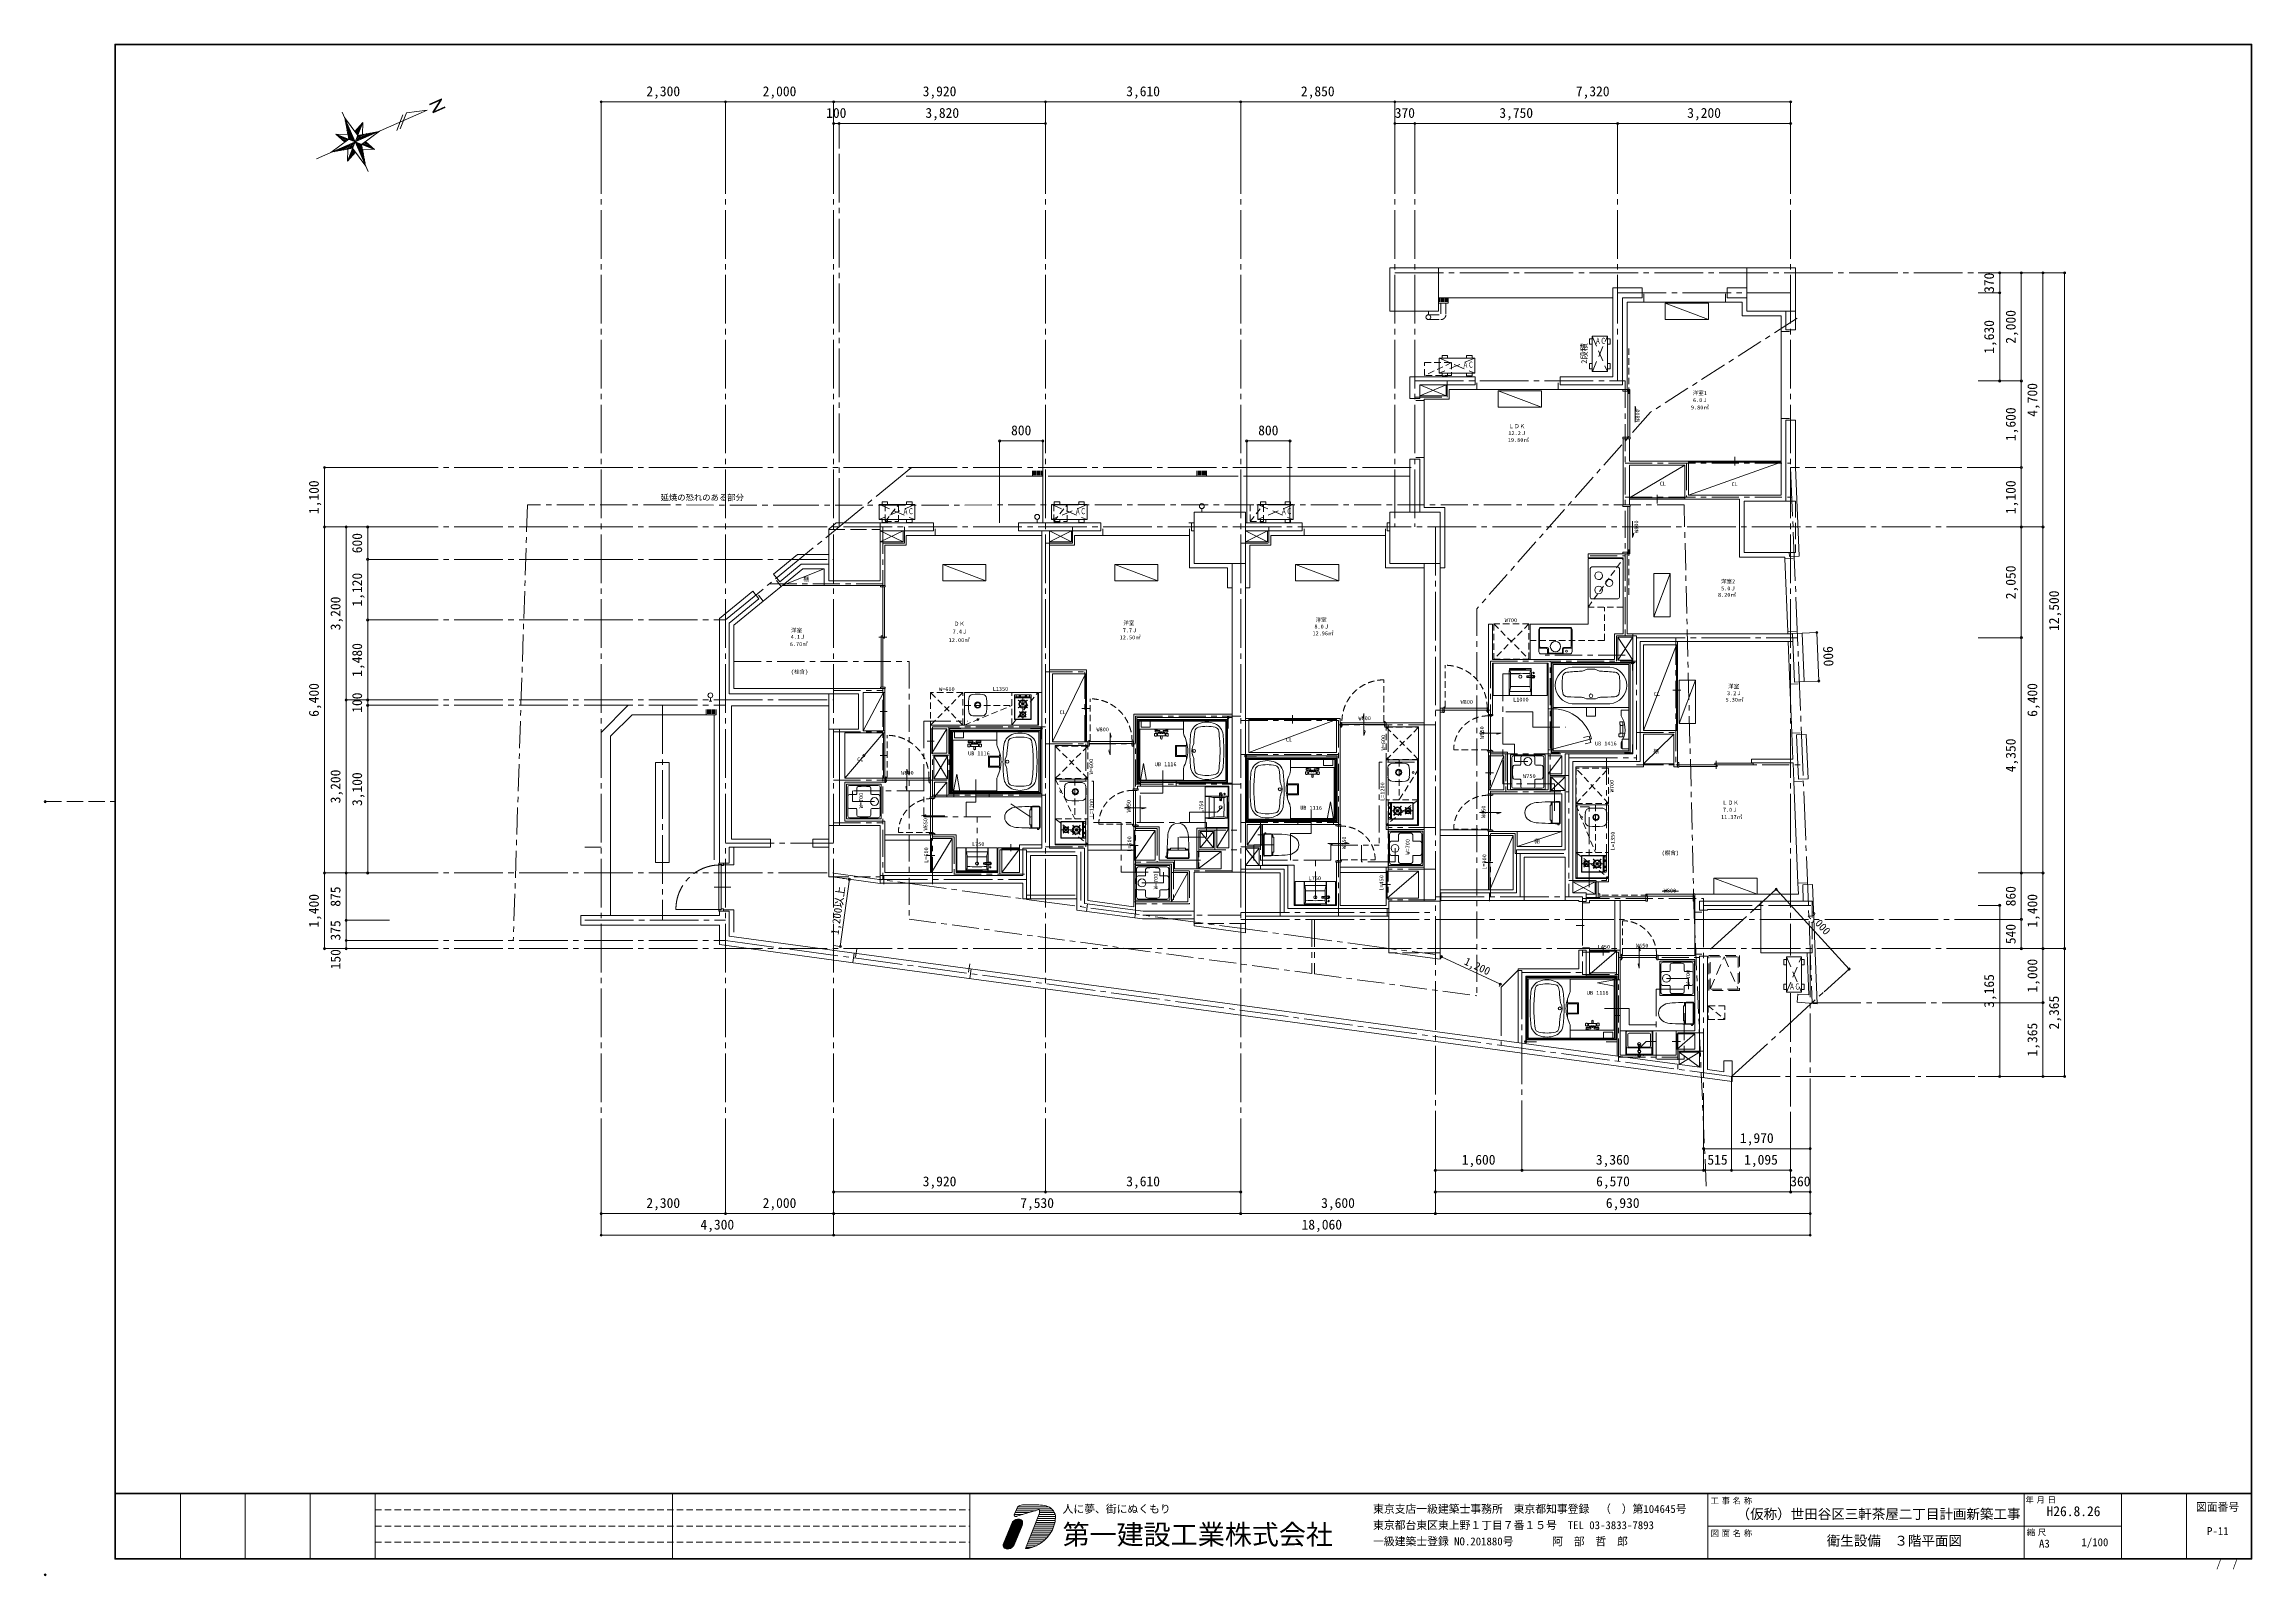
# Model space of a CAD drawing. Units: millimetres at full size, sheet at 1:100. Extents: x -20119 to 20711, y -48708 to -20378.
import ezdxf
from ezdxf.enums import TextEntityAlignment as Align

# ---------------------------------------------------------------- set-up
doc = ezdxf.new("R2010")
doc.units = ezdxf.units.MM
doc.header["$LTSCALE"] = 100
doc.header["$PDMODE"] = 32
doc.header["$PDSIZE"] = 40
for name, pattern in [('CHAIN1', [8, 5, -1, 1, -1]), ('CHAIN2', [12, 9, -1, 1, -1]), ('DASHED1', [1.8, 1.2, -0.6]), ('DASHED2', [3, 2, -1]), ('DASHED3', [4, 3, -1]), ('DOUBLE_CHAIN1', [8.8, 5, -1, 0.6, -0.6, 0.6, -1])]:
    doc.linetypes.add(name, pattern=pattern)
for name, color, linetype, lineweight in [('5-0_5KIJUN', 4, 'Continuous', 5), ('5-1_5MOJI', 4, 'CHAIN2', 5), ('5-2_5SUNPOU', 4, 'Continuous', 5), ('5-3_5HATTI', 4, 'DASHED1', 5), ('5-4_5KOUZOU1', 4, 'Continuous', 5), ('5-5_5KOUZOU2', 4, 'Continuous', 5), ('7-0_7KIJUN', 4, 'Continuous', 5), ('8-0_8IJUN', 5, 'CHAIN1', 5), ('F-1_FMOJI', 4, 'Continuous', 5)]:
    doc.layers.add(name, color=color, linetype=linetype, lineweight=lineweight)
doc.layers.add('F-0_FKIJUN', color=4, linetype='Continuous')
doc.styles.add('ＭＳ ゴシック', font='')
doc.styles.add('ＭＳ 明朝', font='')
doc.styles.get('ＭＳ ゴシック').set_extended_font_data('MS Gothic')
doc.styles.get('ＭＳ 明朝').set_extended_font_data('MS Mincho')

msp = doc.modelspace()

# ---------------------------------------------------------------- linework, layer by layer
at = {"layer": '5-0_5KIJUN'}
for p, q in [((4771.5, -24517.4), (4771.5, -25317.4)), ((4771.5, -24517.4), (5671.5, -24517.4)), ((5671.5, -24517.4), (5671.5, -25317.4)), ((11371.5, -24517.4), (5671.5, -24517.4)), ((8891.5, -24887.4), (8891.5, -26532.4)), ((8891.5, -24887.4), (9434, -24887.4)), ((9434, -25067.4), (9434, -24887.4)), ((11371.5, -24517.4), (12271.5, -24517.4)), ((12271.5, -24517.4), (12271.5, -25317.4)), ((5669.9, -25072.4), (5669.9, -25167.4)), ((5669.9, -25167.4), (5849.9, -25167.4)), ((8891.5, -25067.4), (5671.5, -25067.4)), ((5689.9, -25072.4), (5689.9, -25147.4)), ((5709.9, -25072.4), (5709.9, -25147.4)), ((5729.9, -25072.4), (5729.9, -25147.4)), ((5749.9, -25072.4), (5749.9, -25147.4)), ((5769.9, -25072.4), (5769.9, -25147.4)), ((5789.9, -25072.4), (5789.9, -25147.4)), ((5809.9, -25072.4), (5809.9, -25147.4)), ((5829.9, -25072.4), (5829.9, -25147.4)), ((5849.9, -25072.4), (5849.9, -25167.4)), ((9071.5, -25067.4), (9071.5, -26682.4)), ((9071.5, -25067.4), (9434, -25067.4)), ((11009, -25067.4), (11371.5, -25067.4)), ((5671.5, -25317.4), (4771.5, -25317.4)), ((5507, -25317.4), (5457, -25317.4)), ((5482, -25382.4), (5482, -25317.4)), ((12271.5, -25317.4), (12271.5, -25659.9)), ((5141.5, -26532.4), (6344, -26532.4)), ((5141.5, -26532.4), (5141.5, -26932.4)), ((6344, -26682.4), (6344, -26532.4)), ((7919, -26682.4), (7919, -26532.4)), ((7919, -26532.4), (8891.5, -26532.4)), ((5321.5, -26932.4), (5141.5, -26932.4)), ((5321.5, -26682.4), (6344, -26682.4)), ((5321.5, -26682.4), (5321.5, -26872.4)), ((5321.5, -26682.4), (5321.5, -26932.4)), ((7919, -26682.4), (9071.5, -26682.4)), ((12091.5, -27334.9), (12091.5, -28832.4)), ((5141.5, -28057.4), (5141.5, -29032.4)), ((5321.5, -28057.4), (5141.5, -28057.4)), ((5321.5, -28057.4), (5321.5, -29032.4)), ((-4176.1, -28367.4), (-1648.5, -28367.4)), ((-1842.7, -28272.4), (-1842.7, -28367.4)), ((-1842.7, -28367.4), (-1662.7, -28367.4)), ((-1822.7, -28272.4), (-1822.7, -28347.4)), ((-1802.7, -28272.4), (-1802.7, -28347.4)), ((-1782.7, -28272.4), (-1782.7, -28347.4)), ((-1762.7, -28272.4), (-1762.7, -28347.4)), ((-1742.7, -28272.4), (-1742.7, -28347.4)), ((-1722.7, -28272.4), (-1722.7, -28347.4)), ((-1702.7, -28272.4), (-1702.7, -28347.4)), ((-1682.7, -28272.4), (-1682.7, -28347.4)), ((-1662.7, -28272.4), (-1662.7, -28367.4)), ((-1548.5, -28367.4), (1961.5, -28367.4)), ((1201, -28272.4), (1201, -28367.4)), ((1201, -28272.4), (1201, -28367.4)), ((1201, -28367.4), (1381, -28367.4)), ((1201, -28367.4), (1381, -28367.4)), ((1221, -28272.4), (1221, -28347.4)), ((1221, -28272.4), (1221, -28347.4)), ((1241, -28272.4), (1241, -28347.4)), ((1241, -28272.4), (1241, -28347.4)), ((1261, -28272.4), (1261, -28347.4)), ((1261, -28272.4), (1261, -28347.4)), ((1281, -28272.4), (1281, -28347.4)), ((1281, -28272.4), (1281, -28347.4)), ((1301, -28272.4), (1301, -28347.4)), ((1301, -28272.4), (1301, -28347.4)), ((1321, -28272.4), (1321, -28347.4)), ((1321, -28272.4), (1321, -28347.4)), ((1341, -28272.4), (1341, -28347.4)), ((1341, -28272.4), (1341, -28347.4)), ((1361, -28272.4), (1361, -28347.4)), ((1361, -28272.4), (1361, -28347.4)), ((1381, -28272.4), (1381, -28367.4)), ((1381, -28272.4), (1381, -28367.4)), ((2061.5, -28367.4), (5141.5, -28367.4)), ((12271.5, -28205.5), (12337.9, -29846.6)), ((1291, -28967.4), (1291, -29032.4)), ((1291, -28967.4), (1291, -29032.4)), ((11321.5, -28832.4), (11321.5, -29782.4)), ((11321.5, -28832.4), (12091.5, -28832.4)), ((-5608.5, -29346.6), (-5468.9, -29232.4)), ((-5608.5, -29346.6), (-5608.5, -30307.4)), ((-4658.5, -29232.4), (-3673.5, -29232.4)), ((-4658.5, -29382.4), (-3673.5, -29382.4)), ((-3673.5, -29382.4), (-3673.5, -29232.4)), ((-2098.5, -29382.4), (-573.5, -29382.4)), ((-1777.7, -29232.4), (-1727.7, -29232.4)), ((-1752.7, -29167.4), (-1752.7, -29232.4)), ((-1668.5, -29382.4), (-1668.5, -35247.4)), ((-1528.5, -29382.4), (-1528.5, -35247.4)), ((-573.5, -29382.4), (-573.5, -29232.4)), ((1051.5, -29232.4), (1151.5, -29232.4)), ((1101.5, -29382.4), (1101.5, -29232.4)), ((1101.5, -29382.4), (1151.5, -29382.4)), ((1266, -29032.4), (1316, -29032.4)), ((1266, -29032.4), (1316, -29032.4)), ((2101.5, -29232.4), (3146.5, -29232.4)), ((2101.5, -29382.4), (3146.5, -29382.4)), ((3146.5, -29382.4), (3146.5, -29232.4)), ((4721.5, -29232.4), (4771.5, -29232.4)), ((4721.5, -29382.4), (4721.5, -29232.4)), ((4721.5, -29382.4), (4771.5, -29382.4)), ((5701.5, -29032.4), (4771.5, -29032.4)), ((4771.5, -29982.4), (4771.5, -29032.4)), ((5701.5, -30117.4), (5701.5, -29032.4)), ((11321.5, -29782.4), (12155.2, -29782.4)), ((12155.2, -29782.4), (12158.1, -29853.9)), ((-6627.2, -30181), (-6183.2, -29817.4)), ((-6513.1, -30320.3), (-6627.2, -30181)), ((-6513.1, -30320.3), (-6118.9, -29997.4)), ((-6183.2, -29817.4), (-5608.5, -29817.4)), ((-6118.9, -29997.4), (-5608.5, -29997.4)), ((1851.5, -29982.4), (1851.5, -35692.4)), ((2101.5, -29982.4), (2101.5, -35692.4)), ((5701.5, -29982.4), (4771.5, -29982.4)), ((5401.5, -29982.4), (5401.5, -36232.4)), ((5701.5, -30117.4), (5701.5, -36232.4)), ((12337.9, -29846.6), (12158.1, -29853.9)), ((-7628.5, -31001.1), (-7014, -30497.8)), ((-6899.9, -30637.1), (-7014, -30497.8)), ((-5608.5, -30307.4), (-4658.5, -30307.4)), ((-7448.5, -31086.4), (-6899.9, -30637.1)), ((-7448.5, -31086.4), (-7448.5, -32397.4)), ((9261.5, -31287.4), (9261.5, -33507.4)), ((9261.5, -31287.4), (12216, -31287.4)), ((9401.5, -31427.4), (9401.5, -33647.4)), ((9401.5, -31427.4), (12221.7, -31427.4)), ((12395.5, -31270.5), (12215.7, -31277.7)), ((12215.7, -31277.7), (12252, -32177)), ((12395.5, -31270.5), (12431.9, -32169.7)), ((12431.9, -32169.7), (12252, -32177)), ((-7822, -32532.4), (-7772, -32532.4)), ((-7797, -32467.4), (-7797, -32532.4)), ((-7448.5, -32397.4), (-5608.5, -32397.4)), ((-7408.5, -32617.4), (-7408.5, -35082.4)), ((-7408.5, -32617.4), (-5608.5, -32617.4)), ((-5608.5, -32397.4), (-5608.5, -33047.4)), ((-5608.5, -32397.4), (-5058.5, -32397.4)), ((-5058.5, -32397.4), (-5058.5, -33047.4)), ((-9246, -32782.4), (-9643.5, -33179.8)), ((-9246, -32782.4), (-7728.5, -32782.4)), ((-7872.7, -32687.4), (-7872.7, -32782.4)), ((-7872.7, -32782.4), (-7692.7, -32782.4)), ((-7852.7, -32687.4), (-7852.7, -32762.4)), ((-7832.7, -32687.4), (-7832.7, -32762.4)), ((-7812.7, -32687.4), (-7812.7, -32762.4)), ((-7792.7, -32687.4), (-7792.7, -32762.4)), ((-7772.7, -32687.4), (-7772.7, -32762.4)), ((-7752.7, -32687.4), (-7752.7, -32762.4)), ((-7732.7, -32687.4), (-7732.7, -32762.4)), ((-7728.5, -32782.4), (-7728.5, -35462.4)), ((-7712.7, -32687.4), (-7712.7, -32762.4)), ((-7692.7, -32687.4), (-7692.7, -32782.4)), ((-5608.5, -33047.4), (-5058.5, -33047.4)), ((-5608.5, -33047.4), (-5608.5, -34832.4)), ((-5408.5, -33047.4), (-5408.5, -34832.4)), ((-9643.5, -33179.8), (-9643.5, -36492.4)), ((12471.3, -33143.9), (12291.4, -33151.2)), ((12291.4, -33151.2), (12324.8, -33975.4)), ((12471.3, -33143.9), (12504.6, -33968.2)), ((-8561, -33662.4), (-8811, -33662.4)), ((-8811, -33662.4), (-8811, -35512.4)), ((8011.5, -33507.4), (8011.5, -35277.4)), ((8011.5, -33507.4), (9261.5, -33507.4)), ((8151.5, -36077.4), (8151.5, -33647.4)), ((8151.5, -33647.4), (9401.5, -33647.4)), ((12504.6, -33968.2), (12324.8, -33975.4)), ((-7408.5, -35082.4), (-6685.8, -35082.4)), ((-6685.8, -35232.4), (-6685.8, -35082.4)), ((-5905.2, -35082.4), (-5608.5, -35082.4)), ((-5905.2, -35232.4), (-5905.2, -35082.4)), ((-5608.5, -34832.4), (-4658.5, -34832.4)), ((-5608.5, -34832.4), (-5608.5, -35782.4)), ((-4658.5, -34832.4), (-4658.5, -35901.1)), ((-7448.5, -35232.4), (-6685.8, -35232.4)), ((-7448.5, -35232.4), (-7448.5, -35527.4)), ((-5905.2, -35232.4), (-5608.5, -35232.4)), ((-2018.5, -35247.4), (-1668.5, -35247.4)), ((-2018.5, -35247.4), (-2018.5, -35757.4)), ((-1878.5, -35387.4), (-1018.5, -35387.4)), ((-1528.5, -35247.4), (-878.5, -35247.4)), ((7111.5, -35277.4), (7111.5, -36077.4)), ((7111.5, -35277.4), (8011.5, -35277.4)), ((7251.5, -35417.4), (7251.5, -36217.4)), ((-5608.5, -35782.4), (-5536.4, -35782.4)), ((-5536.4, -35782.4), (-4658.5, -35901.1)), ((-4658.5, -35757.4), (-2018.5, -35757.4)), ((-4588.5, -35912.4), (-4588.5, -35757.4)), ((-3688.5, -35912.4), (-3688.5, -35757.4)), ((2101.5, -35692.4), (1151.5, -35692.4)), ((1151.5, -35692.4), (1151.5, -36686.7)), ((2101.5, -35567.4), (2881.5, -35567.4)), ((2101.5, -35692.4), (2101.5, -36815.1)), ((2101.5, -35707.4), (2741.5, -35707.4)), ((2741.5, -35707.4), (2741.5, -36507.4)), ((2881.5, -35567.4), (2881.5, -36367.4)), ((12583.6, -35921.6), (12672.8, -38126.1)), ((-2018.5, -36187.4), (-1878.5, -36187.4)), ((-839.6, -36419.7), (-820.5, -36278.7)), ((4751.5, -36232.4), (4751.5, -37182.4)), ((5701.5, -36232.4), (4751.5, -36232.4)), ((5701.5, -36077.4), (7111.5, -36077.4)), ((5701.5, -36232.4), (5701.5, -37301.9)), ((5709, -36232.4), (5709, -36077.4)), ((6609, -36232.4), (6609, -36077.4)), ((7251.5, -36217.4), (8011.5, -36217.4)), ((7761.5, -36217.4), (8261.5, -36217.4)), ((8151.5, -36077.4), (8401.5, -36077.4)), ((8401.5, -36077.4), (8401.5, -36237.4)), ((10496.5, -36232.4), (10496.5, -36397.4)), ((10496.5, -36232.4), (11631.5, -36232.4)), ((11631.5, -36232.4), (11631.5, -37182.4)), ((11631.5, -36232.4), (12416.1, -36232.4)), ((-10193.5, -36492.4), (-7628.5, -36492.4)), ((-10193.5, -36492.4), (-10193.5, -36672.4)), ((-10193.5, -36672.4), (-7628.5, -36672.4)), ((-7628.5, -36412.4), (-7628.5, -36492.4)), ((-7628.5, -36672.4), (-7628.5, -37033.3)), ((52.3, -36540.3), (66, -36438.8)), ((195.2, -36557.4), (1151.5, -36557.4)), ((204.6, -36417.4), (1151.5, -36417.4)), ((1151.5, -36686.7), (2101.5, -36815.1)), ((2101.5, -36507.4), (2741.5, -36507.4)), ((2741.5, -36507.4), (4751.5, -36507.4)), ((2881.5, -36367.4), (4751.5, -36367.4)), ((3816.5, -36507.4), (3816.5, -36367.4)), ((4716.5, -36507.4), (4716.5, -36367.4)), ((10496.5, -36397.4), (10646.5, -36397.4)), ((10646.5, -36382.4), (11631.5, -36382.4)), ((10646.5, -36382.4), (10646.5, -36397.4)), ((-7628.5, -37033.3), (-4612.8, -37441.1)), ((-7448.5, -36876), (-4588.6, -37262.7)), ((8261.5, -37137.4), (8401.5, -37137.4)), ((8261.5, -37137.4), (8261.5, -37478.6)), ((8401.5, -37137.4), (8401.5, -37618.6)), ((-5137.6, -37188.5), (-5161.7, -37366.8)), ((-4612.8, -37441.1), (11098.3, -39565.5)), ((-4588.6, -37262.7), (10496.5, -39302.4)), ((-2977.2, -37480.6), (-3001.4, -37659)), ((4817.5, -37182.4), (5701.5, -37301.9)), ((7141.5, -37478.6), (7141.5, -38848.8)), ((7141.5, -37478.6), (8261.5, -37478.6)), ((10496.5, -37247.4), (10646.5, -37247.4)), ((10496.5, -37247.4), (10496.5, -39302.4)), ((10646.5, -37247.4), (10646.5, -39343)), ((11631.5, -37182.4), (12484.5, -37182.4)), ((12484.5, -37182.4), (12516.1, -37963.2)), ((7281.5, -37618.6), (7281.5, -38867.7)), ((7281.5, -37618.6), (8401.5, -37618.6)), ((12315, -37947.3), (12303.2, -38096.8)), ((12315, -37947.3), (12516.1, -37963.2)), ((12303.2, -38096.8), (12672.8, -38126.1)), ((10948.3, -39182), (11098.3, -39182)), ((10948.3, -39182), (10948.3, -39383.8)), ((11098.3, -39182), (11098.3, -39565.5)), ((10646.5, -39343), (10948.3, -39383.8))]:
    msp.add_line(p, q, dxfattribs=at)
at = {"layer": '5-0_5KIJUN', "linetype": 'DASHED2'}
for p, q in [((5714.9, -25167.4), (5714.9, -25382.4)), ((5804.9, -25167.4), (5804.9, -25382.4)), ((5482, -25382.4), (5714.9, -25382.4)), ((5482, -25472.4), (5714.9, -25472.4))]:
    msp.add_line(p, q, dxfattribs=at)
at = {"layer": '5-0_5KIJUN', "linetype": 'DASHED3'}
for p, q in [((12091.5, -28832.4), (12271.5, -28832.4)), ((12271.5, -28832.4), (12271.5, -29782.4)), ((-5608.5, -29357.4), (-4658.5, -29357.4)), ((12155.2, -29782.4), (12271.5, -29782.4)), ((-5536.4, -35782.4), (-4658.5, -35782.4)), ((2101.5, -36642.4), (1151.5, -36642.4)), ((5701.5, -37182.4), (4751.5, -37182.4)), ((12484.5, -37182.4), (12581.5, -37182.4))]:
    msp.add_line(p, q, dxfattribs=at)
at = {"layer": '5-0_5KIJUN'}
for points in [[(11009, -25067.4), (11009, -24887.4), (11371.5, -24887.4)], [(11371.5, -24517.4), (11371.5, -25317.4), (12271.5, -25317.4)], [(12091.5, -25317.4), (12091.5, -25659.9), (12271.5, -25659.9)], [(12091.5, -27334.9), (12271.5, -27334.9), (12271.5, -28205.5)], [(-5468.9, -29232.4), (-4658.5, -29232.4), (-4658.5, -30307.4)], [(-2098.5, -29382.4), (-2098.5, -29232.4), (-573.5, -29232.4)], [(1151.5, -29032.4), (1151.5, -29982.4), (2101.5, -29982.4)], [(1151.5, -29032.4), (2101.5, -29032.4), (2101.5, -29982.4)], [(-7628.5, -31001.1), (-7628.5, -35527.4), (-7448.5, -35527.4)], [(-8561, -33662.4), (-8561, -35512.4), (-8811, -35512.4)], [(-1878.5, -35387.4), (-1878.5, -36187.4), (-1018.5, -36187.4)], [(-1018.5, -35387.4), (-1018.5, -36393.2), (195.2, -36557.4)], [(-878.5, -35247.4), (-878.5, -36270.9), (204.6, -36417.4)], [(7251.5, -35417.4), (8011.5, -35417.4), (8011.5, -36217.4)], [(-4658.5, -35897.4), (-2018.5, -35897.4), (-2018.5, -36187.4)], [(12583.6, -35921.6), (12403.8, -35928.8), (12416.1, -36232.4)], [(5701.5, -36217.4), (7251.5, -36217.4), (8011.5, -36217.4)], [(8261.5, -36217.4), (8261.5, -36237.4), (8401.5, -36237.4)], [(-7628.5, -36412.4), (-7448.5, -36412.4), (-7448.5, -36876)]]:
    msp.add_lwpolyline(points, dxfattribs=at)
at = {"layer": '5-0_5KIJUN', "linetype": 'DASHED3'}
msp.add_lwpolyline([(12416.1, -36232.4), (12581.5, -36232.4), (12581.5, -37182.4)], dxfattribs=at)
at = {"layer": '5-0_5KIJUN'}
for centre in [(5482, -25427.4), (1291, -28922.4), (1291, -28922.4), (-1752.7, -29122.4), (-7797, -32422.4)]:
    msp.add_circle(centre, 45, dxfattribs=at)
at = {"layer": '5-0_5KIJUN', "linetype": 'DASHED2'}
msp.add_arc((5714.9, -25382.4), 90, 270, 0, dxfattribs=at)
at = {"layer": '5-1_5MOJI'}
for p, q in [((-9818.5, -22246.5), (-9818.5, -40808)), ((-7518.5, -22246.5), (-7518.5, -40808)), ((-5518.5, -22246.5), (-5518.5, -40808)), ((-5418.5, -29307.4), (-5418.5, -22246.5)), ((-1598.5, -22246.5), (-1598.5, -40808)), ((2011.5, -22246.5), (2011.5, -40808)), ((4861.5, -22246.5), (4861.5, -29307.4)), ((5231.5, -22246.5), (5231.5, -29307.4)), ((8981.5, -22246.5), (8981.5, -26607.4)), ((12181.5, -22246.5), (12181.5, -37232.3)), ((4861.5, -24607.4), (15647.6, -24607.4)), ((8981.5, -24977.4), (12181.5, -24977.4)), ((5231.5, -26607.4), (9121.5, -26607.4)), ((-13734.6, -28207.4), (5231.5, -28207.4)), ((-7518.5, -31027.4), (-4075.4, -28207.4)), ((12181.5, -28207.4), (12582, -38107.5)), ((-13734.6, -29307.4), (15647.6, -29307.4)), ((5611.5, -29307.4), (5611.5, -40808)), ((-13734.6, -29907.4), (-5518.5, -29907.4)), ((-13734.6, -31027.4), (-7518.5, -31027.4)), ((9331.5, -31322.4), (9331.5, -33707.4)), ((9331.5, -31357.4), (12308.9, -31357.4)), ((-13734.6, -32507.4), (-5518.5, -32507.4)), ((-13734.6, -32607.4), (-7518.5, -32607.4)), ((-9818.5, -33107.4), (-9318.5, -32607.4)), ((-8686, -32607.4), (-8686, -36582.4)), ((8081.5, -33507.4), (8081.5, -36147.4)), ((8081.5, -33577.4), (9331.5, -33577.4)), ((-10118.5, -35232.4), (-9818.5, -35232.4)), ((-7518.5, -35157.4), (-5518.5, -35157.4)), ((-1948.5, -35277.4), (-1948.5, -36196.9)), ((-1948.5, -35317.4), (-948.5, -35317.4)), ((-948.5, -35317.4), (-948.5, -36332.1)), ((7086.5, -35347.4), (8081.5, -35347.4)), ((7181.5, -35347.4), (7181.5, -36147.4)), ((-13734.6, -35707.4), (-5518.5, -35707.4)), ((-5518.5, -35714.1), (5611.5, -37219.1)), ((-4681.1, -35827.4), (-1948.5, -35827.4)), ((-1948.5, -36117.4), (-948.5, -36117.4)), ((10571.5, -36182.4), (10571.5, -40808)), ((10571.5, -36307.4), (12556.1, -36307.4)), ((10700, -37118.2), (11912.8, -36009.4)), ((-10118.5, -36582.4), (-7518.5, -36582.4)), ((199.9, -36487.4), (2011.5, -36487.4)), ((2011.5, -36437.4), (5611.5, -36437.4)), ((2011.5, -36567.4), (15647.6, -36567.4)), ((-13734.6, -36957.4), (-7518.5, -36957.4)), ((-13734.6, -37107.4), (15647.6, -37107.4)), ((-7518.5, -36957.4), (11088, -39473.3)), ((12541.5, -37107.4), (12541.5, -40808)), ((6826.5, -37823), (7136, -37513.6)), ((7211.5, -37513.6), (7136, -37513.6)), ((7211.5, -37513.6), (7211.5, -40808)), ((7211.5, -37548.6), (8331.5, -37548.6)), ((6826.5, -37823), (6826.5, -38897)), ((11088, -39473.3), (12801.1, -37907.1)), ((12181.5, -37928.6), (12181.5, -40808)), ((12582, -38107.5), (15647.6, -38107.5)), ((11086.5, -39473), (11086.5, -40808)), ((11088, -39473.3), (15647.6, -39473.3))]:
    msp.add_line(p, q, dxfattribs=at)
at = {"layer": '5-1_5MOJI', "linetype": 'DASHED2'}
msp.add_line((15647.6, -28207.4), (12181.5, -28207.4), dxfattribs=at)
at = {"layer": '5-1_5MOJI', "linetype": 'Continuous'}
for p, q in [((-7643.5, -35527.4), (-7643.5, -35552.4)), ((-7557.5, -35527.4), (-7643.5, -35527.4)), ((-7581.5, -35552.4), (-7643.5, -35552.4)), ((-7640.5, -36383.4), (-7640.5, -35560.4)), ((-7600.5, -35560.4), (-7640.5, -35560.4)), ((-7600.5, -36383.4), (-7600.5, -35560.4)), ((-7596.5, -36387.4), (-7596.5, -35572.4)), ((-7557.5, -35572.4), (-7596.5, -35572.4)), ((-7581.5, -35552.4), (-7581.5, -35572.4)), ((-7557.5, -35527.4), (-7557.5, -35572.4)), ((-7416.1, -35972.4), (-7725, -35972.4)), ((-7640.5, -36383.4), (-8434.5, -36383.4)), ((-7596.5, -36387.4), (-7643.5, -36387.4)), ((-7643.5, -36412.4), (-7643.5, -36387.4)), ((-7557.5, -36412.4), (-7643.5, -36412.4)), ((-7600.5, -36383.4), (-7640.5, -36383.4)), ((-7557.5, -36372.4), (-7596.5, -36372.4)), ((-7557.5, -36412.4), (-7557.5, -36372.4))]:
    msp.add_line(p, q, dxfattribs=at)
at = {"layer": '5-1_5MOJI'}
for points in [[(2011.5, -35637.4), (2811.5, -35637.4), (2811.5, -36437.4)], [(5611.5, -36147.4), (8331.5, -36147.4), (8331.5, -37588.6)]]:
    msp.add_lwpolyline(points, dxfattribs=at)
at = {"layer": '5-1_5MOJI', "linetype": 'CHAIN1'}
msp.add_arc((-7618.2, -36376.4), 816.3, 91.53537, 180.48908, dxfattribs=at)
at = {"layer": '5-1_5MOJI', "linetype": 'Continuous'}
msp.add_arc((-7585.3, -35562.4), 15, 138.18969, 221.81031, dxfattribs=at)
at = {"layer": '5-2_5SUNPOU'}
for p, q in [((9156.5, -25152.4), (9469, -25152.4)), ((9156.5, -25152.4), (9156.5, -26767.4)), ((9469, -24997.4), (9469, -25152.4)), ((9469, -25152.4), (10974, -25152.4)), ((10974, -24997.4), (10974, -25152.4)), ((11286.5, -25402.4), (12006.5, -25402.4)), ((12006.5, -25402.4), (12006.5, -25694.9)), ((12006.5, -25694.9), (12006.5, -27299.9)), ((12161.5, -25694.9), (12006.5, -25694.9)), ((5321.5, -26682.4), (5809, -26884.9)), ((5321.5, -26884.9), (5809, -26682.4)), ((5321.5, -26884.9), (5809, -26884.9)), ((5406.5, -26942.4), (5406.5, -26967.4)), ((5406.5, -26942.4), (5866.5, -26942.4)), ((5809, -26682.4), (5809, -26884.9)), ((5866.5, -26767.4), (6379, -26767.4)), ((5866.5, -26767.4), (5866.5, -26942.4)), ((7884, -26642.4), (7884, -26767.4)), ((9076.5, -26797.4), (9076.5, -26767.4)), ((9169.5, -26767.4), (9169.5, -27647.4)), ((9204.5, -26767.4), (9169.5, -26767.4)), ((9204.5, -27647.4), (9204.5, -26767.4)), ((5251.5, -26967.4), (5406.5, -26967.4)), ((5406.5, -28022.4), (5406.5, -26967.4)), ((9304.5, -27072.3), (9324.5, -27147)), ((9304.5, -27372.4), (9304.5, -27072.4)), ((9324.5, -27147), (9304.5, -27158.5)), ((9324.5, -27147), (9304.5, -27158.5)), ((12006.5, -27299.9), (12006.5, -28722.4)), ((9076.5, -27647.4), (9076.5, -27677.4)), ((9211.5, -27647.4), (9076.5, -27647.4)), ((9086.5, -27677.4), (9086.5, -28897.4)), ((9169.5, -27647.4), (9204.5, -27647.4)), ((9201.5, -28162.4), (10221.5, -28162.4)), ((9201.5, -28162.4), (9201.5, -28897.4)), ((10221.5, -28162.4), (10221.5, -28792.4)), ((10291.5, -28092.4), (10291.5, -28722.4)), ((10291.5, -28092.4), (12006.5, -28092.4)), ((10291.5, -28112.4), (12006.5, -28112.4)), ((10291.5, -28722.4), (12006.5, -28112.4)), ((11149, -28012.4), (11149, -28172.4)), ((5786.5, -28947.4), (5406.5, -28947.4)), ((5786.5, -30067.4), (5786.5, -28947.4)), ((9076.5, -28897.4), (9211.5, -28897.4)), ((9076.5, -28927.4), (9076.5, -28897.4)), ((9211.5, -28927.4), (9076.5, -28927.4)), ((9169.5, -29807.4), (9169.5, -28927.4)), ((9169.5, -28927.4), (9204.5, -28927.4)), ((10221.5, -28792.4), (9201.5, -28792.4)), ((9204.5, -28927.4), (9204.5, -29807.4)), ((9211.5, -28897.4), (9211.5, -28927.4)), ((9711.5, -28872.4), (9711.5, -28712.4)), ((10221.5, -28792.4), (11236.5, -28792.4)), ((10291.5, -28722.4), (12006.5, -28722.4)), ((11236.5, -28792.4), (11236.5, -29867.4)), ((-4658.5, -29584.9), (-4231, -29382.4)), ((-4658.5, -29382.4), (-4231, -29584.9)), ((-4231, -29382.4), (-4231, -29584.9)), ((-3638.5, -29342.4), (-3638.5, -29467.4)), ((-1528.5, -29382.4), (-1121, -29584.9)), ((-1528.5, -29584.9), (-1121, -29382.4)), ((-1121, -29382.4), (-1121, -29584.9)), ((-538.5, -29342.4), (-538.5, -29467.4)), ((1066.5, -29342.4), (1066.5, -29467.4)), ((2101.5, -29382.4), (2509, -29584.9)), ((2101.5, -29584.9), (2509, -29382.4)), ((2509, -29382.4), (2509, -29584.9)), ((3181.5, -29342.4), (3181.5, -29467.4)), ((4686.5, -29342.4), (4686.5, -29467.4)), ((9259.5, -29202.4), (9259.5, -29502.4)), ((-4658.5, -29584.9), (-4231, -29584.9)), ((-4573.5, -29642.4), (-4573.5, -30392.4)), ((-4573.5, -29642.4), (-4173.5, -29642.4)), ((-4173.5, -29467.4), (-4173.5, -29642.4)), ((-4173.5, -29467.4), (-3638.5, -29467.4)), ((-3638.5, -29467.4), (-2133.5, -29467.4)), ((-2133.5, -29467.4), (-1668.5, -29467.4)), ((-1528.5, -29584.9), (-1121, -29584.9)), ((-1528.5, -29642.4), (-1063.5, -29642.4)), ((-1063.5, -29467.4), (-1063.5, -29642.4)), ((-1063.5, -29467.4), (-538.5, -29467.4)), ((-538.5, -29467.4), (1066.5, -29467.4)), ((1066.5, -29467.4), (1066.5, -30067.4)), ((2101.5, -29584.9), (2509, -29584.9)), ((2176.5, -29642.4), (2176.5, -30432.4)), ((2176.5, -29642.4), (2566.5, -29642.4)), ((2566.5, -29467.4), (2566.5, -29642.4)), ((2566.5, -29467.4), (3181.5, -29467.4)), ((3181.5, -29467.4), (4686.5, -29467.4)), ((9076.5, -29777.4), (9076.5, -29807.4)), ((9279.5, -29427.7), (9259.5, -29416.2)), ((9279.5, -29427.7), (9259.5, -29416.2)), ((9259.5, -29502.4), (9279.5, -29427.7)), ((-6486.3, -30408.2), (-6088.5, -30082.4)), ((-6467, -30392.4), (-5693.5, -30082.4)), ((-6088.5, -30082.4), (-5693.5, -30082.4)), ((-5693.5, -30082.4), (-5693.5, -30392.4)), ((5786.5, -30067.4), (5701.5, -30067.4)), ((8436.5, -29877.4), (8436.5, -29807.4)), ((8436.5, -29877.4), (9086.5, -29877.4)), ((8436.5, -29892.4), (9086.5, -29892.4)), ((8436.5, -31107.4), (8436.5, -29892.4)), ((8476.6, -30607.4), (8476.6, -30077.4)), ((8506.5, -30047.3), (8984.5, -30047.3)), ((9014.6, -30607.3), (9014.6, -30077.3)), ((9086.5, -29877.4), (9086.5, -31287.4)), ((9204.5, -29807.4), (9169.5, -29807.4)), ((12228.4, -29886.1), (12073.5, -29892.4)), ((-6819, -30680.7), (-6907.7, -30572.4)), ((-6819, -30680.7), (-6486.3, -30408.2)), ((-6486.3, -30408.2), (-6575, -30299.9)), ((-6467, -30392.4), (-5693.5, -30392.4)), ((-5693.5, -30392.4), (-4573.5, -30392.4)), ((-4608.5, -30417.4), (-4608.5, -32272.4)), ((-4578.5, -30417.4), (-4578.5, -31364.9)), ((2101.5, -30432.4), (2176.5, -30432.4)), ((9156.5, -30602.4), (9156.5, -30632.4)), ((-7363.5, -31126.6), (-6819, -30680.7)), ((8506.6, -30637.3), (8984.6, -30637.3)), ((-7363.5, -31126.6), (-7363.5, -32297.4)), ((-4683.5, -31344.9), (-4533.5, -31344.9)), ((-4638.5, -31324.9), (-4608.5, -31324.9)), ((-4638.5, -31324.9), (-4638.5, -32272.4)), ((-4608.5, -31364.9), (-4578.5, -31364.9)), ((6596.5, -31107.4), (6596.5, -32774.4)), ((6596.5, -31107.4), (6666.5, -31107.4)), ((6666.5, -31757.4), (6666.5, -31107.4)), ((7366.5, -31757.4), (7366.5, -31107.4)), ((7366.5, -31107.4), (8436.5, -31107.4)), ((7524.6, -31614.9), (7524.5, -31207.7)), ((7538.5, -31519.9), (7538.4, -31201.4)), ((7558.6, -31181.3), (8104.5, -31181.2)), ((8098.2, -31167.3), (7564.8, -31167.4)), ((8124.7, -31519.9), (8124.6, -31201.4)), ((8138.6, -31614.9), (8138.5, -31207.6)), ((9086.5, -31287.4), (8926.5, -31287.4)), ((8984, -31769.9), (9261.5, -31344.9)), ((9261.5, -31287.4), (9156.5, -31287.4)), ((10091.5, -31487.4), (10091.5, -31427.4)), ((12136.6, -31427.4), (12168.5, -32215.4)), ((6666.5, -31757.4), (8926.5, -31757.4)), ((6666.5, -31827.4), (6666.5, -32774.4)), ((6666.5, -31827.4), (7696.5, -31827.4)), ((6681.6, -31827.4), (6681.5, -32427.4)), ((7681.5, -31827.4), (6681.6, -31827.4)), ((7546.3, -31553.1), (7544.7, -31553.1)), ((7667.2, -31553.1), (7546.3, -31553.1)), ((7680.2, -31540.1), (7558.6, -31540.1)), ((7564.9, -31655.3), (8098.3, -31655.2)), ((7681.5, -32427.4), (7681.5, -31827.4)), ((7687.2, -31633.7), (7687.3, -31573.3)), ((7687.2, -31633.7), (7687.2, -31635)), ((7696.5, -31827.4), (7696.5, -33542.4)), ((7700.4, -31621.1), (7700.4, -31560.3)), ((7831.6, -31641.3), (7720.5, -31641.3)), ((7754, -33334.9), (7754, -31814.9)), ((7754, -31814.9), (9259, -31814.9)), ((7766, -31826.9), (7766, -33472.9)), ((7766, -31826.9), (9212, -31826.9)), ((7831.6, -31641.3), (7942.6, -31641.3)), ((7962.8, -31621.1), (7962.8, -31560.2)), ((7976, -31633.7), (7975.9, -31573.3)), ((7976, -31635.1), (7976, -31633.7)), ((7982.9, -31540.1), (8104.5, -31540.1)), ((7996, -31553.1), (8118.4, -31553.1)), ((8984, -31769.9), (9261.5, -31769.9)), ((9309, -31814.9), (9209, -31814.9)), ((9212, -31826.9), (9212, -33472.9)), ((9259, -31764.9), (9259, -31864.9)), ((9461.5, -31487.4), (9461.5, -33072.4)), ((9461.5, -31487.4), (10091.5, -31487.4)), ((10071.5, -31487.4), (9461.5, -33072.4)), ((10071.5, -33072.4), (10071.5, -31487.4)), ((10091.5, -33072.4), (10091.5, -31487.4)), ((-838.5, -31952.4), (-1528.5, -31952.4)), ((-1468.5, -32022.4), (-1468.5, -33282.4)), ((-838.5, -32022.4), (-1468.5, -32022.4)), ((-858.5, -32022.4), (-1468.5, -33282.4)), ((-858.5, -32022.4), (-858.5, -33282.4)), ((-838.5, -32022.4), (-838.5, -31952.4)), ((-838.5, -32022.4), (-838.5, -33282.4)), ((6981.5, -31927.4), (7381.5, -31927.4)), ((6981.5, -31957.4), (6981.5, -31927.4)), ((6981.5, -31952.4), (7381.5, -31952.4)), ((6981.5, -31957.4), (7381.5, -31957.4)), ((7310.1, -32061.9), (7310.1, -32061.9)), ((7310.1, -32091.9), (7310.1, -32091.9)), ((7381.5, -31957.4), (7381.5, -31927.4)), ((7383, -32096.4), (7382.8, -32096.4)), ((7789, -31849.9), (9189, -31849.9)), ((7789, -31849.9), (7789, -33449.9)), ((8138.5, -31899.9), (8839.5, -31899.9)), ((8541.3, -31940.5), (8436.8, -31940.5)), ((9189, -31849.9), (9189, -33449.9)), ((-7363.5, -32297.4), (-4573.5, -32297.4)), ((-4973.5, -32367.4), (-4573.5, -32367.4)), ((-4973.5, -32367.4), (-4973.5, -33077.4)), ((-4593.5, -32367.4), (-4973.5, -33077.4)), ((-4593.5, -32367.4), (-4593.5, -33077.4)), ((-4573.5, -32297.4), (-4573.5, -32367.4)), ((-4573.5, -32367.4), (-4573.5, -33077.4)), ((-3098.5, -32372.4), (-3098.5, -32972.4)), ((-3098.5, -32372.4), (-1743.5, -32372.4)), ((-2173.5, -32422.4), (-2173.5, -32862.4)), ((-2144.3, -32457.4), (-2173.5, -32441.8)), ((-2144.3, -32457.4), (-2167.5, -32467.6)), ((-1870.1, -32467.4), (-2166.9, -32467.4)), ((-2166.9, -32467.4), (-2166.9, -32862.4)), ((-2163.5, -32412.4), (-1873.5, -32412.4)), ((-2144.3, -32457.4), (-2144.3, -32412.4)), ((-1892.6, -32452.4), (-2144.3, -32452.4)), ((-1892.6, -32457.4), (-2144.3, -32457.4)), ((-2104.3, -32513.2), (-2049.8, -32555.7)), ((-2104.3, -32650.8), (-2049.8, -32608.3)), ((-2101.1, -32509.4), (-2049.8, -32555.7)), ((-2101.1, -32654.6), (-2049.8, -32608.3)), ((-2021, -32471.9), (-2018.5, -32541)), ((-2021, -32692.1), (-2018.5, -32623.1)), ((-2020.3, -32582), (-2017, -32582)), ((-2016, -32471.9), (-2018.5, -32541)), ((-2018.5, -32583.8), (-2018.5, -32580.6)), ((-2016, -32692.1), (-2018.5, -32623.1)), ((-1935.8, -32509.4), (-1987.1, -32555.7)), ((-1932.6, -32513.2), (-1987.1, -32555.7)), ((-1932.6, -32650.8), (-1987.1, -32608.3)), ((-1935.8, -32654.6), (-1987.1, -32608.3)), ((-1892.6, -32457.4), (-1892.6, -32412.4)), ((-1892.6, -32457.4), (-1863.5, -32441.8)), ((-1892.6, -32457.4), (-1869.5, -32467.6)), ((-1870.1, -32467.4), (-1870.1, -32862.4)), ((-1863.5, -32422.4), (-1863.5, -32862.4)), ((-1743.5, -32972.4), (-1743.5, -32372.4)), ((-1728.5, -32372.4), (-1668.5, -32372.4)), ((-1728.5, -32372.4), (-1728.5, -32972.4)), ((5701.5, -32662.4), (5748.5, -32662.4)), ((5748.5, -32652.4), (5772.5, -32652.4)), ((5748.5, -32652.4), (5748.5, -32742.4)), ((5748.5, -32652.4), (5748.5, -32742.4)), ((5748.5, -32732.4), (5748.5, -32662.4)), ((5772.5, -32652.4), (5772.5, -32742.4)), ((5772.5, -32652.4), (5772.5, -32742.4)), ((5773.5, -32647.3), (5773.5, -32694.4)), ((5773.5, -32647.3), (5773.5, -32694.4)), ((5775.5, -32694.4), (5775.5, -32647.3)), ((5775.5, -32694.4), (5775.5, -32647.3)), ((5776.5, -32694.4), (5776.5, -32659.4)), ((5776.5, -32694.4), (5776.5, -32659.4)), ((5776.5, -32659.4), (6567.5, -32659.4)), ((5776.5, -32659.4), (6567.5, -32659.4)), ((6567.5, -32694.4), (6567.5, -32659.4)), ((6567.5, -32694.4), (6567.5, -32659.4)), ((6572.5, -32652.4), (6572.5, -32742.4)), ((6572.5, -32652.4), (6596.5, -32652.4)), ((6572.5, -32652.4), (6596.5, -32652.4)), ((6572.5, -32652.4), (6572.5, -32742.4)), ((6596.5, -32652.4), (6596.5, -32742.4)), ((6596.5, -32652.4), (6596.5, -32742.4)), ((7681.5, -32427.4), (6681.5, -32427.4)), ((6983.3, -32361.7), (6983.4, -32427.4)), ((6985.8, -32353.5), (7377.3, -32353.5)), ((7000.7, -32257.3), (7362.3, -32257.3)), ((7379.6, -32427.4), (7379.7, -32361.7)), ((7789, -32644.9), (9189, -32644.9)), ((8839.5, -32579.9), (8138.5, -32579.9)), ((8407.5, -32644.9), (8407.5, -32805.9)), ((8570.5, -32644.9), (8570.5, -32805.9)), ((10151.5, -32329.9), (10001.5, -32329.9)), ((-4528.5, -32722.4), (-4658.5, -32722.4)), ((-3723.5, -32972.4), (-3723.5, -33042.4)), ((-3723.5, -32972.4), (-1728.5, -32972.4)), ((-3723.5, -33042.4), (-3423.5, -33042.4)), ((-3723.5, -33042.4), (-3723.5, -33492.4)), ((-3703.5, -33042.4), (-3703.5, -33492.4)), ((-3423.5, -33042.4), (-3703.5, -33492.4)), ((-3423.5, -33042.4), (-3423.5, -33492.4)), ((-3366, -33029.9), (-3366, -34244.9)), ((-3366, -33029.9), (-1668.5, -33029.9)), ((-3353, -33067.9), (-1689, -33067.9)), ((-3353, -34231.9), (-3353, -33067.9)), ((-3098.4, -32972.4), (-1743.5, -32972.4)), ((-1870.1, -32862.4), (-2166.9, -32862.4)), ((-1873.5, -32872.4), (-2163.5, -32872.4)), ((-2080.3, -32726.2), (-2041, -32756.8)), ((-2080.3, -32825.2), (-2041, -32794.7)), ((-2078, -32723.4), (-2041, -32756.8)), ((-2078, -32828), (-2041, -32794.7)), ((-2020.3, -32696.4), (-2018.5, -32746.1)), ((-2020.3, -32855), (-2018.5, -32805.3)), ((-2019.8, -32775.7), (-2017.4, -32775.7)), ((-2016.7, -32696.4), (-2018.5, -32746.1)), ((-2018.5, -32777), (-2018.5, -32774.7)), ((-2016.7, -32855), (-2018.5, -32805.3)), ((-1959, -32723.4), (-1995.9, -32756.8)), ((-1956.6, -32726.2), (-1995.9, -32756.8)), ((-1956.6, -32825.2), (-1995.9, -32794.7)), ((-1959, -32828), (-1995.9, -32794.7)), ((-1689, -33067.9), (-1689, -34231.9)), ((-778.5, -32667.4), (-928.5, -32667.4)), ((31.5, -32772.4), (1851.5, -32772.4)), ((31.5, -32772.4), (31.5, -34152.4)), ((89, -32829.9), (1851.5, -32829.9)), ((1754, -32879.9), (114, -32879.9)), ((114, -32879.9), (114, -34019.9)), ((134, -32899.9), (1734, -32899.9)), ((134, -33999.9), (134, -32899.9)), ((135, -33049.9), (954, -33049.9)), ((144, -33049.9), (144, -33989.9)), ((169.5, -33009.9), (169.5, -32899.9)), ((169.5, -33009.9), (338.5, -33009.9)), ((338.5, -32899.9), (338.5, -33009.9)), ((421.9, -33052.6), (421.9, -33049.9)), ((421.9, -33052.6), (430, -33059.4)), ((456.8, -33059.9), (431.3, -33059.9)), ((433.5, -33059.9), (433.5, -33072.4)), ((454.5, -33059.9), (454.5, -33072.4)), ((458.1, -33059.4), (466.1, -33052.6)), ((466.1, -33052.6), (466.1, -33049.9)), ((621.9, -33052.6), (621.9, -33049.9)), ((621.9, -33052.6), (630, -33059.4)), ((656.8, -33059.9), (631.3, -33059.9)), ((633.5, -33072.4), (633.5, -33059.9)), ((654.5, -33072.4), (654.5, -33059.9)), ((658.1, -33059.4), (666.1, -33052.6)), ((666.1, -33052.6), (666.1, -33049.9)), ((954, -33113.1), (954, -32899.9)), ((1734, -32899.9), (1734, -33999.9)), ((1754, -34019.9), (1754, -32879.9)), ((2101.5, -32852.4), (2161.5, -32852.4)), ((2161.5, -32852.4), (2161.5, -33482.4)), ((3781.5, -32852.4), (2161.5, -32852.4)), ((3781.5, -32872.4), (2161.5, -32872.4)), ((3781.5, -32872.4), (2161.5, -33482.4)), ((2971.5, -32792.4), (2971.5, -32942.4)), ((3781.5, -32852.4), (3851.5, -32852.4)), ((3851.5, -32852.4), (3851.5, -34812.4)), ((3877.5, -32922.4), (3853.5, -32922.4)), ((3853.5, -32922.4), (3853.5, -33012.4)), ((3877.5, -32922.4), (3853.5, -32922.4)), ((3853.5, -32922.4), (3853.5, -33012.4)), ((3853.5, -33012.4), (3877.5, -33012.4)), ((3853.5, -33012.4), (3877.5, -33012.4)), ((3877.5, -32922.4), (3877.5, -33012.4)), ((3877.5, -32922.4), (3877.5, -33012.4)), ((3886.5, -32968.4), (3877.5, -32968.4)), ((3886.5, -32968.4), (3877.5, -32968.4)), ((3886.5, -32991.4), (3877.5, -32991.4)), ((3882.5, -32964.4), (3882.5, -32929.4)), ((3882.5, -32964.4), (3882.5, -32929.4)), ((4673.5, -32929.4), (3882.5, -32929.4)), ((4673.5, -32929.4), (3882.5, -32929.4)), ((4673.5, -32964.4), (3882.5, -32964.4)), ((4673.5, -32964.4), (3882.5, -32964.4)), ((3886.5, -32968.4), (3886.5, -32991.4)), ((4289.5, -32764.4), (4269.5, -32839)), ((4289.5, -32764.4), (4269.5, -32839)), ((4269.5, -32839), (4289.5, -32850.5)), ((4269.5, -32839), (4289.5, -32850.5)), ((4289.5, -33164.4), (4289.5, -32761.2)), ((4309.5, -33079.7), (4289.5, -33068.2)), ((4668.5, -32968.4), (4677.5, -32968.4)), ((4668.5, -32968.4), (4668.5, -32991.4)), ((4668.5, -32968.4), (4677.5, -32968.4)), ((4668.5, -32968.4), (4668.5, -32991.4)), ((4668.5, -32991.4), (4677.5, -32991.4)), ((4668.5, -32991.4), (4677.5, -32991.4)), ((4673.5, -32964.4), (4673.5, -32929.4)), ((4673.5, -32964.4), (4673.5, -32929.4)), ((4674.5, -32964.4), (4674.5, -32917.3)), ((4674.5, -32964.4), (4674.5, -32917.3)), ((4676.5, -32917.3), (4676.5, -32964.4)), ((4676.5, -32917.3), (4676.5, -32964.4)), ((4701.5, -32922.4), (4677.5, -32922.4)), ((4677.5, -32922.4), (4677.5, -33012.4)), ((4677.5, -32922.4), (4677.5, -33012.4)), ((4677.5, -33012.4), (4701.5, -33012.4)), ((4701.5, -32922.4), (4701.5, -33012.4)), ((4701.5, -32922.4), (4701.5, -33012.4)), ((4701.5, -33002.4), (4701.5, -32932.4)), ((5701.5, -32732.4), (5748.5, -32732.4)), ((5772.5, -32742.4), (5748.5, -32742.4)), ((5781.5, -32698.4), (5772.5, -32698.4)), ((5781.5, -32698.4), (5772.5, -32698.4)), ((5781.5, -32721.4), (5772.5, -32721.4)), ((5781.5, -32721.4), (5772.5, -32721.4)), ((5776.5, -32694.4), (6567.5, -32694.4)), ((5776.5, -32694.4), (6567.5, -32694.4)), ((5781.5, -32698.4), (5781.5, -32721.4)), ((5781.5, -32698.4), (5781.5, -32721.4)), ((6563.5, -32698.4), (6572.5, -32698.4)), ((6563.5, -32698.4), (6572.5, -32698.4)), ((6563.5, -32698.4), (6563.5, -32721.4)), ((6563.5, -32721.4), (6572.5, -32721.4)), ((6596.5, -32742.4), (6572.5, -32742.4)), ((6596.5, -32742.4), (6572.5, -32742.4)), ((6586.5, -32798.4), (6586.5, -32774.4)), ((6586.5, -32798.4), (6676.5, -32798.4)), ((6593.6, -33444.4), (6593.5, -32803.4)), ((6628.5, -32803.4), (6593.5, -32803.4)), ((6628.6, -33444.4), (6628.5, -32803.4)), ((6632.5, -32807.4), (6632.5, -32798.4)), ((6632.5, -32807.4), (6655.5, -32807.4)), ((6655.5, -32807.4), (6655.5, -32798.4)), ((6676.5, -32774.4), (6676.5, -32798.4)), ((7715.8, -32669.9), (7696.5, -32669.9)), ((7766, -32669.9), (7715.8, -32669.9)), ((7789, -32669.9), (7766, -32669.9)), ((8570.5, -32805.9), (8407.5, -32805.9)), ((9023, -32919.4), (9023, -32953.4)), ((9029, -32960.3), (9029, -33133.4)), ((9076, -32977.9), (9029, -32977.9)), ((9030, -32912.4), (9076, -32912.4)), ((9046, -32799.9), (9046, -32699.9)), ((9189, -32699.9), (9046, -32699.9)), ((9076, -33187.4), (9076, -32912.4)), ((9076, -32973.8), (9111.6, -32967.4)), ((-5308.5, -33117.4), (-4573.5, -33117.4)), ((-5308.5, -33117.4), (-5308.5, -33957.4)), ((-4593.5, -33117.4), (-5308.5, -33957.4)), ((-4593.5, -33117.4), (-4593.5, -33957.4)), ((-4573.5, -33117.4), (-4573.5, -34037.4)), ((-3658.5, -33267.4), (-3788.5, -33267.4)), ((-1701, -33079.9), (-3341, -33079.9)), ((-3321, -34199.9), (-3321, -33099.9)), ((-3321, -33099.9), (-1721, -33099.9)), ((-3320, -33249.9), (-2501, -33249.9)), ((-3311, -33249.9), (-3311, -34189.9)), ((-3285.5, -33209.9), (-3285.5, -33099.9)), ((-3285.5, -33209.9), (-3116.5, -33209.9)), ((-3116.5, -33099.9), (-3116.5, -33209.9)), ((-3033.1, -33252.6), (-3033.1, -33249.9)), ((-3033.1, -33252.6), (-3025, -33259.4)), ((-3032.9, -33326.9), (-2981, -33326.9)), ((-3027.1, -33272.4), (-2941, -33272.4)), ((-3027.1, -33296.4), (-3027.1, -33272.4)), ((-3027.1, -33296.4), (-2941, -33296.4)), ((-3027, -33377.6), (-3005.5, -33377.6)), ((-2998.2, -33259.9), (-3023.7, -33259.9)), ((-3023, -33302.4), (-3023, -33296.4)), ((-3023, -33302.4), (-2999, -33302.4)), ((-3021.5, -33259.9), (-3021.5, -33272.4)), ((-3000.5, -33259.9), (-3000.5, -33272.4)), ((-3000.5, -33373.9), (-3000.5, -33369.9)), ((-3000.5, -33369.9), (-2981, -33369.9)), ((-2999, -33302.4), (-2999, -33296.4)), ((-2996.9, -33259.4), (-2988.9, -33252.6)), ((-2994.5, -33369.9), (-2994.5, -33326.9)), ((-2988.9, -33252.6), (-2988.9, -33249.9)), ((-2981, -33370), (-2981, -33326.8)), ((-2970, -33326.8), (-2981, -33326.8)), ((-2839.5, -33370), (-2981, -33370)), ((-2941.2, -33297.4), (-2970.7, -33297.4)), ((-2941.2, -33309.9), (-2970.7, -33309.9)), ((-2970, -33326.8), (-2970, -33309.9)), ((-2970, -33323.4), (-2942, -33323.4)), ((-2967.4, -33297.4), (-2967.4, -33296.4)), ((-2944.6, -33297.4), (-2944.6, -33296.4)), ((-2942, -33326.8), (-2942, -33309.9)), ((-2919.7, -33326.8), (-2942, -33326.8)), ((-2941, -33296.4), (-2941, -33272.4)), ((-2925, -33416.4), (-2925, -33370)), ((-2919.7, -33315.3), (-2919.7, -33326.8)), ((-2919.7, -33323.4), (-2902.2, -33323.4)), ((-2902.2, -33326.8), (-2902.2, -33315.3)), ((-2880, -33326.8), (-2902.2, -33326.8)), ((-2897, -33416.4), (-2897, -33370)), ((-2794.8, -33272.4), (-2881, -33272.4)), ((-2881, -33272.4), (-2881, -33296.4)), ((-2881, -33296.4), (-2794.8, -33296.4)), ((-2851.2, -33297.4), (-2880.7, -33297.4)), ((-2880.7, -33309.9), (-2851.2, -33309.9)), ((-2880, -33326.8), (-2880, -33309.9)), ((-2880, -33323.4), (-2852, -33323.4)), ((-2877.4, -33296.4), (-2877.4, -33297.4)), ((-2854.6, -33296.4), (-2854.6, -33297.4)), ((-2852, -33326.8), (-2852, -33309.9)), ((-2839.5, -33326.8), (-2852, -33326.8)), ((-2839.5, -33326.8), (-2839.5, -33370)), ((-2787.6, -33326.9), (-2839.5, -33326.9)), ((-2812, -33369.9), (-2839.5, -33369.9)), ((-2833.1, -33252.6), (-2833.1, -33249.9)), ((-2833.1, -33252.6), (-2825, -33259.4)), ((-2827, -33326.9), (-2827, -33369.9)), ((-2798.2, -33259.9), (-2823.7, -33259.9)), ((-2823, -33296.4), (-2823, -33302.4)), ((-2823, -33302.4), (-2799, -33302.4)), ((-2821.5, -33272.4), (-2821.5, -33259.9)), ((-2812, -33373.9), (-2812, -33369.9)), ((-2806.9, -33377.6), (-2793.6, -33377.6)), ((-2800.5, -33272.4), (-2800.5, -33259.9)), ((-2798.9, -33296.4), (-2799, -33302.4)), ((-2796.9, -33259.4), (-2788.9, -33252.6)), ((-2794.8, -33272.4), (-2794.8, -33296.4)), ((-2792.9, -33377.5), (-2793.6, -33377.6)), ((-2792.1, -33377.4), (-2792.9, -33377.5)), ((-2788.9, -33252.6), (-2788.9, -33249.9)), ((-2787.6, -33372.1), (-2788.9, -33375)), ((-2786.7, -33369.7), (-2787.6, -33372.1)), ((-2501, -33313.1), (-2501, -33099.9)), ((-1721, -33099.9), (-1721, -34199.9)), ((-1418.5, -35187.4), (-1418.5, -33352.4)), ((-818.5, -33352.4), (-1418.5, -33352.4)), ((-818.5, -33272.4), (-794.5, -33272.4)), ((-818.5, -33272.4), (-818.5, -33362.4)), ((-818.5, -33272.4), (-818.5, -33362.4)), ((-794.5, -33362.4), (-818.5, -33362.4)), ((-794.5, -33272.4), (-794.5, -33362.4)), ((-794.5, -33272.4), (-794.5, -33362.4)), ((-785.5, -33318.4), (-794.5, -33318.4)), ((-785.5, -33318.4), (-794.5, -33318.4)), ((-785.5, -33341.4), (-794.5, -33341.4)), ((-785.5, -33341.4), (-794.5, -33341.4)), ((-793.5, -33267.3), (-793.5, -33314.4)), ((-793.5, -33267.3), (-793.5, -33314.4)), ((-791.5, -33314.4), (-791.5, -33267.3)), ((-791.5, -33314.4), (-791.5, -33267.3)), ((-790.5, -33314.4), (-790.5, -33279.4)), ((-790.5, -33314.4), (-790.5, -33279.4)), ((-790.5, -33279.4), (0.5, -33279.4)), ((-790.5, -33279.4), (0.5, -33279.4)), ((-790.5, -33314.4), (0.5, -33314.4)), ((-790.5, -33314.4), (0.5, -33314.4)), ((-785.5, -33318.4), (-785.5, -33341.4)), ((-785.5, -33318.4), (-785.5, -33341.4)), ((-426.5, -33439.7), (-406.5, -33428.2)), ((-406.5, -33524.4), (-426.5, -33449.7)), ((-406.5, -33114.4), (-386.5, -33189)), ((-406.5, -33114.4), (-386.5, -33189)), ((-406.5, -33524.4), (-406.5, -33121.2)), ((-386.5, -33189), (-406.5, -33200.5)), ((-386.5, -33189), (-406.5, -33200.5)), ((-3.5, -33318.9), (5.5, -33318.9)), ((-3.5, -33318.9), (5.5, -33318.9)), ((-3.5, -33318.9), (-3.5, -33341.9)), ((-3.5, -33341.9), (5.5, -33341.9)), ((0.5, -33314.9), (0.5, -33279.9)), ((0.5, -33314.9), (0.5, -33279.9)), ((5.5, -33272.9), (5.5, -33362.9)), ((5.5, -33272.9), (29.5, -33272.9)), ((5.5, -33272.9), (29.5, -33272.9)), ((5.5, -33272.9), (5.5, -33362.9)), ((29.5, -33362.9), (5.5, -33362.9)), ((29.5, -33362.9), (5.5, -33362.9)), ((29.5, -33272.9), (29.5, -33362.9)), ((29.5, -33272.9), (29.5, -33362.9)), ((422.1, -33126.9), (474, -33126.9)), ((427.9, -33096.4), (427.9, -33072.4)), ((427.9, -33072.4), (514, -33072.4)), ((427.9, -33096.4), (514, -33096.4)), ((428, -33177.6), (449.5, -33177.6)), ((432, -33102.4), (432, -33096.4)), ((432, -33102.4), (456, -33102.4)), ((454.5, -33169.9), (474, -33169.9)), ((454.5, -33173.9), (454.5, -33169.9)), ((456, -33102.4), (456, -33096.4)), ((460.5, -33169.9), (460.5, -33126.9)), ((485, -33126.8), (474, -33126.8)), ((474, -33170), (474, -33126.8)), ((513.8, -33097.4), (484.3, -33097.4)), ((513.8, -33109.9), (484.3, -33109.9)), ((485, -33126.8), (485, -33109.9)), ((485, -33123.4), (513, -33123.4)), ((487.6, -33097.4), (487.6, -33096.4)), ((510.4, -33097.4), (510.4, -33096.4)), ((513, -33126.8), (513, -33109.9)), ((535.3, -33126.8), (513, -33126.8)), ((514, -33096.4), (514, -33072.4)), ((530, -33216.4), (530, -33170)), ((535.3, -33115.3), (535.3, -33126.8)), ((535.3, -33123.4), (552.8, -33123.4)), ((552.8, -33126.8), (552.8, -33115.3)), ((575, -33126.8), (552.8, -33126.8)), ((558, -33216.4), (558, -33170)), ((574, -33072.4), (574, -33096.4)), ((660.2, -33072.4), (574, -33072.4)), ((574, -33096.4), (660.2, -33096.4)), ((603.8, -33097.4), (574.3, -33097.4)), ((574.3, -33109.9), (603.8, -33109.9)), ((575, -33126.8), (575, -33109.9)), ((575, -33123.4), (603, -33123.4)), ((577.6, -33096.4), (577.6, -33097.4)), ((600.4, -33096.4), (600.4, -33097.4)), ((603, -33126.8), (603, -33109.9)), ((615.5, -33126.8), (603, -33126.8)), ((667.4, -33126.9), (615.5, -33126.9)), ((643, -33169.9), (615.5, -33169.9)), ((628, -33126.9), (628, -33169.9)), ((632, -33096.4), (632, -33102.4)), ((632, -33102.4), (656, -33102.4)), ((643, -33173.9), (643, -33169.9)), ((648.1, -33177.6), (661.4, -33177.6)), ((656.1, -33096.4), (656, -33102.4)), ((660.2, -33072.4), (660.2, -33096.4)), ((667.4, -33172.1), (666.1, -33175)), ((668.3, -33169.7), (667.4, -33172.1)), ((803, -33348.9), (803, -33550.9)), ((803, -33348.9), (1004.1, -33348.9)), ((821, -33364.9), (821, -33534.9)), ((1005, -33364.9), (821, -33364.9)), ((1005, -33364.9), (1005, -33534.9)), ((1006.1, -33346.9), (1008.2, -33284.3)), ((4289.5, -33164.4), (4309.5, -33089.7)), ((6828.6, -33123.3), (6428.6, -33123.4)), ((6628.6, -33445.4), (6581.5, -33445.4)), ((6581.5, -33447.4), (6628.6, -33447.4)), ((6586.6, -33472.4), (6586.6, -33448.4)), ((6586.6, -33472.4), (6655, -33472.4)), ((6628.6, -33444.4), (6593.6, -33444.4)), ((6596.5, -33472.4), (6596.5, -33542.4)), ((6596.5, -33472.4), (6946.5, -33472.4)), ((6632.6, -33439.4), (6632.6, -33448.4)), ((6632.6, -33439.4), (6655.6, -33439.4)), ((6655, -33472.4), (6676.6, -33472.4)), ((6655.6, -33439.4), (6655.6, -33448.4)), ((6753.9, -33143.3), (6742.4, -33123.3)), ((6828.6, -33123.3), (6753.9, -33143.3)), ((7789, -33429.9), (7766, -33429.9)), ((7766, -33472.9), (9212, -33472.9)), ((7776.8, -33419.9), (8501.2, -33225.5)), ((7789, -33449.9), (9189, -33449.9)), ((8453.9, -33175), (8351.6, -33202.5)), ((8485.6, -33292.8), (8383.2, -33320.3)), ((8454.5, -33174.9), (8486.1, -33292.7)), ((9001.7, -33146.9), (9001.7, -33173.9)), ((9001.7, -33146.9), (9001.7, -33146.9)), ((9001.7, -33173.9), (9001.7, -33173.9)), ((9015.1, -33133.4), (9035.5, -33133.4)), ((9076, -33187.4), (9015.1, -33187.4)), ((9076, -33121.9), (9029, -33121.9)), ((9046, -33399.9), (9046, -33299.9)), ((9046, -33399.9), (9065, -33399.9)), ((9065, -33414.9), (9189, -33414.9)), ((9111.6, -33132.4), (9076, -33125.9)), ((9461.5, -33072.4), (10091.5, -33072.4)), ((9461.5, -33142.4), (9461.5, -33742.4)), ((9461.5, -33142.4), (10021.5, -33142.4)), ((9461.5, -33692.4), (10021.5, -33142.4)), ((10021.5, -33142.4), (10021.5, -33742.4)), ((10091.5, -33072.4), (10091.5, -33742.4)), ((12360, -33113.4), (12205.1, -33119.7)), ((12205.1, -33119.7), (12224.6, -33602.4)), ((-4528.5, -33537.4), (-4658.5, -33537.4)), ((-4161.5, -34189.4), (-4161.5, -33786.2)), ((-4161.5, -33789.4), (-4141.5, -33864)), ((-4161.5, -33789.4), (-4141.5, -33864)), ((-4141.5, -33864), (-4161.5, -33875.5)), ((-4141.5, -33864), (-4161.5, -33875.5)), ((-3723.5, -33492.4), (-3723.5, -34302.4)), ((-3723.5, -33492.4), (-3423.5, -33492.4)), ((-3666, -33549.9), (-3666, -33969.9)), ((-3666, -33549.9), (-3411, -33549.9)), ((-3666, -33549.9), (-3411, -33969.9)), ((-3666, -33969.9), (-3411, -33549.9)), ((-3411, -33549.9), (-3411, -33969.9)), ((-3299, -34199.9), (-3241.5, -33883)), ((-3184.1, -34199.9), (-3241.5, -33883)), ((-2652, -33548.9), (-2450.9, -33548.9)), ((-2652, -33548.9), (-2652, -33750.9)), ((-2450.9, -33750.9), (-2652, -33750.9)), ((-2450, -33564.9), (-2634, -33564.9)), ((-2634, -33564.9), (-2634, -33734.9)), ((-2634, -33734.9), (-2450, -33734.9)), ((-2450, -33564.9), (-2450, -33734.9)), ((-2448.9, -33546.9), (-2446.8, -33484.3)), ((-2446.8, -33815.4), (-2448.9, -33752.8)), ((156, -33999.9), (213.5, -33683)), ((270.9, -33999.9), (213.5, -33683)), ((1004.1, -33550.9), (803, -33550.9)), ((821, -33534.9), (1005, -33534.9)), ((954, -33999.9), (954, -33786.6)), ((1008.2, -33615.4), (1006.1, -33552.8)), ((2101.5, -33539.9), (3794, -33539.9)), ((2129, -33589.9), (3769, -33589.9)), ((2129, -34729.9), (2129, -33589.9)), ((2149, -33609.9), (2149, -34709.9)), ((3749, -33609.9), (2149, -33609.9)), ((2161.5, -33482.4), (3781.5, -33482.4)), ((2929, -33823.1), (2929, -33609.9)), ((3748, -33759.9), (2929, -33759.9)), ((3214.8, -33879.7), (3215.7, -33882.1)), ((3215.6, -33836.9), (3267.5, -33836.9)), ((3215.7, -33882.1), (3217, -33885)), ((3216.9, -33762.6), (3216.9, -33759.9)), ((3225, -33769.4), (3216.9, -33762.6)), ((3235, -33887.6), (3221.7, -33887.6)), ((3222.9, -33782.4), (3222.9, -33806.4)), ((3222.9, -33782.4), (3309, -33782.4)), ((3309, -33806.4), (3222.9, -33806.4)), ((3226.3, -33769.9), (3251.8, -33769.9)), ((3227, -33806.4), (3227, -33812.4)), ((3251, -33812.4), (3227, -33812.4)), ((3228.5, -33782.4), (3228.5, -33769.9)), ((3240, -33883.9), (3240, -33879.9)), ((3240, -33879.9), (3267.5, -33879.9)), ((3249.5, -33782.4), (3249.5, -33769.9)), ((3251, -33806.4), (3251, -33812.4)), ((3261.1, -33762.6), (3253.1, -33769.4)), ((3255, -33836.9), (3255, -33879.9)), ((3261.1, -33762.6), (3261.1, -33759.9)), ((3267.5, -33836.8), (3280, -33836.8)), ((3279.3, -33807.4), (3308.8, -33807.4)), ((3308.8, -33819.9), (3279.3, -33819.9)), ((3280, -33836.8), (3280, -33819.9)), ((3308, -33833.4), (3280, -33833.4)), ((3282.6, -33806.4), (3282.6, -33807.4)), ((3305.4, -33806.4), (3305.4, -33807.4)), ((3308, -33836.8), (3308, -33819.9)), ((3308, -33836.8), (3330.3, -33836.8)), ((3309, -33782.4), (3309, -33806.4)), ((3325, -33926.4), (3325, -33880)), ((3330.3, -33836.8), (3330.3, -33825.3)), ((3347.8, -33833.4), (3330.3, -33833.4)), ((3347.8, -33825.3), (3347.8, -33836.8)), ((3347.8, -33836.8), (3370, -33836.8)), ((3353, -33926.4), (3353, -33880)), ((3369, -33806.4), (3369, -33782.4)), ((3455.2, -33782.4), (3369, -33782.4)), ((3455.2, -33806.4), (3369, -33806.4)), ((3369.3, -33807.4), (3398.8, -33807.4)), ((3369.3, -33819.9), (3398.8, -33819.9)), ((3370, -33836.8), (3370, -33819.9)), ((3398, -33833.4), (3370, -33833.4)), ((3372.6, -33807.4), (3372.6, -33806.4)), ((3395.4, -33807.4), (3395.4, -33806.4)), ((3398, -33836.8), (3398, -33819.9)), ((3398, -33836.8), (3409, -33836.8)), ((3409, -33880), (3409, -33836.8)), ((3460.9, -33836.9), (3409, -33836.9)), ((3428.5, -33879.9), (3409, -33879.9)), ((3416.9, -33762.6), (3416.9, -33759.9)), ((3425, -33769.4), (3416.9, -33762.6)), ((3422.5, -33879.9), (3422.5, -33836.9)), ((3426.3, -33769.9), (3451.8, -33769.9)), ((3427, -33812.4), (3427, -33806.4)), ((3451, -33812.4), (3427, -33812.4)), ((3428.5, -33769.9), (3428.5, -33782.4)), ((3428.5, -33883.9), (3428.5, -33879.9)), ((3455.1, -33887.6), (3433.5, -33887.6)), ((3449.5, -33769.9), (3449.5, -33782.4)), ((3451, -33812.4), (3451, -33806.4)), ((3461.1, -33762.6), (3453.1, -33769.4)), ((3455.2, -33806.4), (3455.2, -33782.4)), ((3461.1, -33762.6), (3461.1, -33759.9)), ((3544.5, -33609.9), (3544.5, -33719.9)), ((3713.5, -33719.9), (3544.5, -33719.9)), ((3713.5, -33719.9), (3713.5, -33609.9)), ((3739, -33759.9), (3739, -34699.9)), ((3749, -34709.9), (3749, -33609.9)), ((3769, -33589.9), (3769, -34729.9)), ((3794, -33539.9), (3794, -34754.9)), ((4701.5, -33617.4), (5301.5, -33617.4)), ((4701.5, -33617.4), (4701.5, -34817.4)), ((5281.5, -33617.4), (5281.5, -34817.4)), ((5301.5, -33617.4), (5301.5, -34817.4)), ((6536.5, -33857.4), (6686.5, -33857.4)), ((6596.5, -33542.4), (6596.5, -34172.4)), ((6616.5, -33542.4), (6616.5, -34172.4)), ((6876.5, -33542.4), (6616.5, -34172.4)), ((7641.5, -33522.4), (7001.5, -33522.4)), ((7001.5, -33522.4), (7001.5, -34162.4)), ((7023.5, -33576.9), (7023.5, -34107.9)), ((7056.5, -33543.9), (7586.5, -33543.9)), ((7176.5, -33712.9), (7073.7, -33712.9)), ((7191.5, -33697.9), (7191.5, -33574.3)), ((7221.5, -33544.3), (7421.5, -33544.3)), ((7451.5, -33697.9), (7451.5, -33574.3)), ((7466.5, -33712.9), (7569.4, -33712.9)), ((7619.5, -34107.9), (7619.5, -33576.9)), ((7641.5, -34162.4), (7641.5, -33522.4)), ((7696.5, -33542.4), (7951.5, -33542.4)), ((7696.5, -34172.4), (7696.5, -33872.4)), ((7696.5, -33872.4), (7951.5, -33872.4)), ((7951.5, -33872.4), (7951.5, -33542.4)), ((8211.5, -33742.4), (9461.5, -33742.4)), ((8211.5, -35812.4), (8211.5, -33742.4)), ((9461.5, -33692.4), (10021.5, -33692.4)), ((10021.5, -33742.4), (10091.5, -33742.4)), ((10116.5, -33707.4), (11486.5, -33707.4)), ((10116.5, -33737.4), (10821.5, -33737.4)), ((10781.5, -33677.4), (10781.5, -33707.4)), ((10781.5, -33677.4), (11486.5, -33677.4)), ((10801.5, -33632.4), (10801.5, -33782.4)), ((10821.5, -33707.4), (10821.5, -33737.4)), ((11456.5, -33672.4), (12227.4, -33672.4)), ((11486.5, -33677.4), (11486.5, -33707.4)), ((12227.4, -33672.4), (12241.3, -34013.8)), ((-5308.5, -33957.4), (-4573.5, -33957.4)), ((-5308.5, -34027.4), (-4573.5, -34027.4)), ((-5308.5, -34027.4), (-5308.5, -34747.4)), ((-5257, -34122.4), (-5257, -34652.4)), ((-5256.5, -34287.4), (-5256.5, -34487.4)), ((-5104, -34257.4), (-5226.5, -34257.4)), ((-4693, -34089.4), (-5224, -34089.4)), ((-5089, -34242.4), (-5089, -34139.5)), ((-4829, -34242.4), (-4829, -34139.5)), ((-4814, -34257.4), (-4690.4, -34257.4)), ((-4660.4, -34287.4), (-4660.4, -34487.4)), ((-4660, -34122.4), (-4660, -34652.4)), ((-4638.5, -34707.4), (-4638.5, -34067.4)), ((-4573.5, -33947.4), (-4549.5, -33947.4)), ((-4573.5, -33947.4), (-4573.5, -34037.4)), ((-4573.5, -33957.4), (-4573.5, -34027.4)), ((-4549.5, -34037.4), (-4573.5, -34037.4)), ((-4549.5, -33947.4), (-4549.5, -34037.4)), ((-4549.5, -33947.4), (-4549.5, -34037.4)), ((-4540.5, -33993.4), (-4549.5, -33993.4)), ((-4540.5, -33993.4), (-4549.5, -33993.4)), ((-4540.5, -34016.4), (-4549.5, -34016.4)), ((-4540.5, -34016.4), (-4549.5, -34016.4)), ((-4548.5, -33942.3), (-4548.5, -33989.4)), ((-4548.5, -33942.3), (-4548.5, -33989.4)), ((-4546.5, -33989.4), (-4546.5, -33942.3)), ((-4546.5, -33989.4), (-4546.5, -33942.3)), ((-4545.5, -33989.4), (-4545.5, -33954.4)), ((-4545.5, -33989.4), (-4545.5, -33954.4)), ((-4545.5, -33954.4), (-3754.5, -33954.4)), ((-4545.5, -33954.4), (-3754.5, -33954.4)), ((-4545.5, -33989.4), (-3754.5, -33989.4)), ((-4545.5, -33989.4), (-3754.5, -33989.4)), ((-4540.5, -33993.4), (-4540.5, -34016.4)), ((-4540.5, -33993.4), (-4540.5, -34016.4)), ((-4181.5, -34114.7), (-4161.5, -34103.2)), ((-4161.5, -34189.4), (-4181.5, -34114.7)), ((-3758.5, -33993.9), (-3749.5, -33993.9)), ((-3758.5, -33993.9), (-3749.5, -33993.9)), ((-3758.5, -33993.9), (-3758.5, -34016.9)), ((-3758.5, -34016.9), (-3749.5, -34016.9)), ((-3754.5, -33989.9), (-3754.5, -33954.9)), ((-3754.5, -33989.9), (-3754.5, -33954.9)), ((-3749.5, -33947.9), (-3749.5, -34037.9)), ((-3749.5, -33947.9), (-3725.5, -33947.9)), ((-3749.5, -33947.9), (-3725.5, -33947.9)), ((-3749.5, -33947.9), (-3749.5, -34037.9)), ((-3725.5, -34037.9), (-3749.5, -34037.9)), ((-3725.5, -34037.9), (-3749.5, -34037.9)), ((-3725.5, -33947.9), (-3725.5, -34037.9)), ((-3725.5, -33947.9), (-3725.5, -34037.9)), ((-3666, -33969.9), (-3411, -33969.9)), ((-3653.5, -34027.4), (-3653.5, -34302.4)), ((-3653.5, -34027.4), (-3423.5, -34027.4)), ((-3653.5, -34302.4), (-3423.5, -34027.4)), ((-3423.5, -34027.4), (-3423.5, -34302.4)), ((-3366, -34244.9), (-1668.5, -34244.9)), ((-1689, -34231.9), (-3353, -34231.9)), ((-1721, -34199.9), (-3321, -34199.9)), ((-2501, -34189.9), (-3311, -34189.9)), ((-3299, -34199.9), (-3299, -34231.9)), ((-3296.5, -34199.9), (-3296.5, -34302.4)), ((-2641, -34199.9), (-2641, -34231.9)), ((-2638.5, -34199.9), (-2638.5, -34302.4)), ((-2501, -34199.9), (-2501, -33986.6)), ((-818.5, -33972.4), (-1418.5, -33972.4)), ((-818.5, -33972.4), (-818.5, -35172.4)), ((21.5, -34176.4), (21.5, -34152.4)), ((21.5, -34176.4), (111.5, -34176.4)), ((28.6, -34822.4), (28.5, -34181.4)), ((63.5, -34181.4), (28.5, -34181.4)), ((63.6, -34822.4), (63.5, -34181.4)), ((67.5, -34185.4), (67.5, -34176.4)), ((67.5, -34185.4), (90.5, -34185.4)), ((90.5, -34185.4), (90.5, -34176.4)), ((101.5, -34102.4), (101.5, -34152.4)), ((101.5, -34102.4), (1791.5, -34102.4)), ((114, -34019.9), (1754, -34019.9)), ((1734, -33999.9), (134, -33999.9)), ((954, -33989.9), (144, -33989.9)), ((156, -33999.9), (156, -34102.4)), ((814, -33999.9), (814, -34102.4)), ((814, -34044.9), (1851.5, -34044.9)), ((1351.5, -34117.4), (1791.5, -34117.4)), ((1351.5, -34117.4), (1351.5, -34867.4)), ((1351.5, -34294.3), (1417.2, -34294.2)), ((1425.4, -34688.1), (1425.4, -34296.6)), ((1622.4, -34290.9), (1622.5, -34291.1)), ((1761.5, -34292.4), (1791.5, -34292.4)), ((1761.5, -34692.4), (1761.5, -34292.4)), ((1766.5, -34692.4), (1766.5, -34292.4)), ((1779.5, -34292.4), (1779.5, -34117.4)), ((1791.5, -34102.4), (1791.5, -35242.4)), ((1791.5, -34867.3), (1791.5, -34117.4)), ((1791.5, -34692.4), (1791.5, -34292.4)), ((2877, -34056.9), (2874.8, -33994.3)), ((2874.8, -34325.4), (2877, -34262.8)), ((2878, -34074.9), (2878, -34244.9)), ((2878, -34074.9), (3062, -34074.9)), ((3062, -34244.9), (2878, -34244.9)), ((3080, -34058.9), (2879, -34058.9)), ((2879, -34260.9), (3080, -34260.9)), ((3062, -34074.9), (3062, -34244.9)), ((3080, -34058.9), (3080, -34260.9)), ((6586.5, -34266.4), (6586.5, -34242.4)), ((6586.5, -34266.4), (6676.5, -34266.4)), ((6628.5, -34271.4), (6593.5, -34271.4)), ((6593.6, -34912.4), (6593.5, -34271.4)), ((6596.5, -34172.4), (6596.5, -34242.4)), ((6596.5, -34172.4), (6876.5, -34172.4)), ((6596.5, -34242.4), (7951.5, -34242.4)), ((6628.6, -34912.4), (6628.5, -34271.4)), ((6632.5, -34275.4), (6632.5, -34266.4)), ((6632.5, -34275.4), (6655.5, -34275.4)), ((6655.5, -34275.4), (6655.5, -34266.4)), ((7001.5, -34162.4), (7641.5, -34162.4)), ((7056.5, -34140.9), (7586.5, -34140.9)), ((7176.5, -33972.9), (7073.7, -33972.9)), ((7191.5, -33987.9), (7191.5, -34110.4)), ((7221.5, -34140.4), (7421.5, -34140.4)), ((7451.5, -33987.9), (7451.5, -34110.4)), ((7466.5, -33972.9), (7569.4, -33972.9)), ((7754, -33929.9), (8011.5, -33929.9)), ((7754, -33929.9), (7754, -34184.9)), ((8011.5, -33929.9), (7754, -34184.9)), ((7754, -33929.9), (8011.5, -34184.9)), ((7754, -34184.9), (8011.5, -34184.9)), ((12396.1, -34007.6), (12241.3, -34013.8)), ((12241.3, -34013.8), (12317.4, -35897.3)), ((-5104, -34517.4), (-5226.5, -34517.4)), ((-5224, -34685.4), (-4693, -34685.4)), ((-5089, -34532.4), (-5089, -34635.2)), ((-4829, -34532.4), (-4829, -34635.2)), ((-4814, -34517.4), (-4690.4, -34517.4)), ((-3461.4, -34651.3), (-3861.4, -34651.4)), ((-3733.5, -34326.4), (-3733.5, -34302.4)), ((-3733.5, -34326.4), (-3643.5, -34326.4)), ((-3726.4, -34972.4), (-3726.5, -34331.4)), ((-3691.5, -34331.4), (-3726.5, -34331.4)), ((-3723.5, -34302.4), (-3653.5, -34302.4)), ((-3691.4, -34972.4), (-3691.5, -34331.4)), ((-3687.5, -34335.4), (-3687.5, -34326.4)), ((-3687.5, -34335.4), (-3664.5, -34335.4)), ((-3664.5, -34335.4), (-3664.5, -34326.4)), ((-3423.5, -34302.4), (-3653.5, -34302.4)), ((-3566.1, -34671.3), (-3577.6, -34651.3)), ((-3461.4, -34651.3), (-3536.1, -34671.3)), ((-3423.5, -34302.4), (-1668.5, -34302.4)), ((-1870.5, -34538.5), (-1870.3, -34482.3)), ((-1718.3, -34482.5), (-1851.8, -34486.3)), ((-1851.7, -34487.1), (-1851.8, -34868.8)), ((-1711.4, -34863.4), (-1711.4, -34491.3)), ((-1698.5, -34488.3), (-1698.5, -34866.3)), ((263.6, -34501.3), (-136.4, -34501.4)), ((188.9, -34521.3), (177.4, -34501.3)), ((263.6, -34501.3), (188.9, -34521.3)), ((1417.2, -34690.6), (1351.5, -34690.5)), ((1521.6, -34673.2), (1521.6, -34311.6)), ((1627, -34363.8), (1627, -34363.8)), ((1657, -34363.8), (1657, -34363.8)), ((1761.5, -34692.4), (1791.5, -34692.4)), ((1779.5, -34867.4), (1779.5, -34692.4)), ((2929, -34709.9), (2929, -34496.6)), ((2929, -34699.9), (3739, -34699.9)), ((3612.2, -34709.9), (3669.6, -34393)), ((3727, -34709.9), (3669.6, -34393)), ((4741.5, -34412.4), (4741.5, -34702.4)), ((4786.5, -34431.5), (4741.5, -34431.5)), ((4786.5, -34683.2), (4741.5, -34683.2)), ((4751.5, -34402.4), (5191.5, -34402.4)), ((4786.5, -34431.5), (4771, -34402.4)), ((4786.5, -34683.2), (4771, -34712.4)), ((4781.5, -34683.2), (4781.5, -34431.5)), ((4786.5, -34431.5), (4796.8, -34408.4)), ((4786.5, -34683.2), (4786.5, -34431.5)), ((4786.5, -34683.2), (4796.8, -34706.4)), ((4796.5, -34705.7), (4796.5, -34409)), ((4796.5, -34409), (5191.5, -34409)), ((4801.1, -34554.9), (4870.1, -34557.4)), ((4801.1, -34559.9), (4870.1, -34557.4)), ((4838.6, -34474.7), (4884.9, -34526)), ((4838.6, -34640), (4884.9, -34588.7)), ((4842.4, -34471.5), (4884.9, -34526)), ((4842.4, -34643.2), (4884.9, -34588.7)), ((4913, -34557.4), (4909.7, -34557.4)), ((4911.2, -34555.6), (4911.2, -34558.8)), ((4980, -34471.5), (4937.5, -34526)), ((4983.8, -34474.7), (4937.5, -34526)), ((4980, -34643.2), (4937.5, -34588.7)), ((4983.8, -34640), (4937.5, -34588.7)), ((5021.3, -34554.9), (4952.2, -34557.4)), ((5021.3, -34559.9), (4952.2, -34557.4)), ((5025.6, -34555.6), (5075.3, -34557.4)), ((5025.6, -34559.2), (5075.3, -34557.4)), ((5052.6, -34497.8), (5085.9, -34534.8)), ((5052.6, -34616.9), (5085.9, -34579.9)), ((5055.4, -34495.5), (5085.9, -34534.8)), ((5055.4, -34619.2), (5085.9, -34579.9)), ((5106.2, -34557.4), (5103.8, -34557.4)), ((5104.9, -34556.1), (5104.9, -34558.4)), ((5154.4, -34495.5), (5123.8, -34534.8)), ((5157.2, -34497.8), (5123.8, -34534.8)), ((5154.4, -34619.2), (5123.8, -34579.9)), ((5157.2, -34616.9), (5123.8, -34579.9)), ((5184.2, -34555.6), (5134.4, -34557.4)), ((5184.2, -34559.2), (5134.4, -34557.4)), ((5191.5, -34705.7), (5191.5, -34409)), ((5201.5, -34702.4), (5201.5, -34412.4)), ((6828.6, -34591.3), (6428.6, -34591.4)), ((6753.9, -34611.3), (6742.4, -34591.3)), ((6828.6, -34591.3), (6753.9, -34611.3)), ((7731, -34730.8), (7731.1, -34453.9)), ((7731.1, -34453.9), (7753.6, -34453.4)), ((7749.5, -34453.5), (7749.7, -34397.3)), ((7901.7, -34397.5), (7768.2, -34401.3)), ((7768.3, -34402.1), (7768.2, -34783.8)), ((7908.6, -34778.4), (7908.6, -34406.3)), ((7921.5, -34403.3), (7921.5, -34781.3)), ((8211.5, -34447.4), (8211.5, -35797.4)), ((8811.5, -34447.4), (8211.5, -34447.4)), ((8231.5, -34447.4), (8231.5, -35797.4)), ((8811.5, -34447.4), (8811.5, -35797.4)), ((-5308.5, -34747.4), (-4573.5, -34747.4)), ((-5278.5, -34707.4), (-4638.5, -34707.4)), ((-3543.5, -35002.4), (-4573.5, -35002.4)), ((-3723.5, -35102.4), (-4573.5, -35102.4)), ((-3691.4, -34973.4), (-3738.5, -34973.4)), ((-3738.5, -34975.4), (-3691.4, -34975.4)), ((-3733.4, -35000.4), (-3733.4, -34976.4)), ((-3733.4, -35000.4), (-3643.4, -35000.3)), ((-3691.4, -34972.4), (-3726.4, -34972.4)), ((-3723.5, -35002.4), (-3723.5, -35072.4)), ((-3723.5, -35002.4), (-3253.5, -35002.4)), ((-3723.5, -35072.4), (-3723.5, -35697.4)), ((-3323.5, -35072.4), (-3708.5, -35697.4)), ((-3708.5, -35072.4), (-3708.5, -35697.4)), ((-3687.4, -34967.4), (-3687.4, -34976.4)), ((-3687.4, -34967.4), (-3664.4, -34967.4)), ((-3664.4, -34967.4), (-3664.4, -34976.4)), ((-1889, -34815.8), (-1866.6, -34816.3)), ((-1870.5, -34816.2), (-1870.3, -34872.4)), ((-1718.3, -34872.2), (-1851.8, -34868.4)), ((-1745.3, -34889.5), (-1750, -34884.8)), ((-1745.2, -34901.5), (-1745.3, -34889.5)), ((-1745.2, -34901.5), (-1721.5, -34901.5)), ((-1721.5, -34901.5), (-1721.4, -34889.5)), ((-1716.7, -34884.8), (-1721.4, -34889.5)), ((-1318.5, -35057.4), (-1318.5, -34767.4)), ((-868.5, -34757.4), (-1308.5, -34757.4)), ((-913.5, -34764), (-1308.5, -34764)), ((-1308.5, -35060.7), (-1308.5, -34764)), ((-913.5, -35060.7), (-1308.5, -35060.7)), ((-868.5, -35067.4), (-1308.5, -35067.4)), ((-1301.1, -34910.6), (-1251.4, -34912.4)), ((-1301.1, -34914.2), (-1251.4, -34912.4)), ((-1274.1, -34852.8), (-1240.8, -34889.8)), ((-1274.1, -34971.9), (-1240.8, -34934.9)), ((-1271.3, -34850.5), (-1240.8, -34889.8)), ((-1271.3, -34974.2), (-1240.8, -34934.9)), ((-1223.1, -34912.4), (-1220.8, -34912.4)), ((-1221.8, -34911.1), (-1221.8, -34913.4)), ((-1172.3, -34850.5), (-1202.9, -34889.8)), ((-1169.5, -34852.8), (-1202.9, -34889.8)), ((-1172.3, -34974.2), (-1202.9, -34934.9)), ((-1169.5, -34971.9), (-1202.9, -34934.9)), ((-1142.5, -34910.6), (-1192.3, -34912.4)), ((-1142.5, -34914.2), (-1192.3, -34912.4)), ((-1138.2, -34909.9), (-1069.2, -34912.4)), ((-1138.2, -34914.9), (-1069.2, -34912.4)), ((-1100.7, -34829.7), (-1054.4, -34881)), ((-1100.7, -34995), (-1054.4, -34943.7)), ((-1096.9, -34826.5), (-1054.4, -34881)), ((-1096.9, -34998.2), (-1054.4, -34943.7)), ((-1029.9, -34912.4), (-1026.7, -34912.4)), ((-1028.1, -34910.6), (-1028.1, -34913.8)), ((-959.3, -34826.5), (-1001.8, -34881)), ((-955.5, -34829.7), (-1001.8, -34881)), ((-959.3, -34998.2), (-1001.8, -34943.7)), ((-955.5, -34995), (-1001.8, -34943.7)), ((-918, -34909.9), (-987.1, -34912.4)), ((-918, -34914.9), (-987.1, -34912.4)), ((-903.5, -34786.5), (-913.7, -34763.4)), ((-903.5, -35038.2), (-913.7, -35061.4)), ((-913.5, -35060.7), (-913.5, -34764)), ((-903.5, -34786.5), (-887.9, -34757.4)), ((-903.5, -35038.2), (-903.5, -34786.5)), ((-903.5, -34786.5), (-858.5, -34786.5)), ((-903.5, -35038.2), (-858.5, -35038.2)), ((-903.5, -35038.2), (-887.9, -35067.4)), ((-898.5, -35038.2), (-898.5, -34786.5)), ((-858.5, -34767.4), (-858.5, -35057.4)), ((63.6, -34823.4), (16.5, -34823.4)), ((16.5, -34825.4), (63.6, -34825.4)), ((21.6, -34850.4), (21.6, -34826.4)), ((21.6, -34850.4), (111.6, -34850.3)), ((63.6, -34822.4), (28.6, -34822.4)), ((31.5, -34922.4), (31.5, -35472.4)), ((51.5, -34922.4), (51.5, -35472.4)), ((431.5, -34922.4), (51.5, -35472.4)), ((67.6, -34817.4), (67.6, -34826.4)), ((67.6, -34817.4), (90.6, -34817.4)), ((90.6, -34817.4), (90.6, -34826.4)), ((431.5, -34922.4), (431.5, -35472.4)), ((654.5, -35161.3), (657.1, -35100.8)), ((657.1, -35100.8), (660.8, -35040.4)), ((660.8, -35040.4), (664.3, -34995.5)), ((1038.8, -34995.5), (1042.2, -35040.4)), ((1042.2, -35040.4), (1045.9, -35100.8)), ((1045.9, -35100.8), (1048.6, -35161.3)), ((1201.5, -34882.4), (1201.5, -35312.4)), ((1201.5, -34882.4), (1566.5, -34882.4)), ((1259, -34939.9), (1259, -35242.4)), ((1259, -34939.9), (1509, -35242.4)), ((1791.5, -34867.3), (1351.5, -34867.4)), ((1509, -34939.9), (1509, -35242.4)), ((1566.5, -34882.4), (1566.5, -35242.4)), ((2101.5, -34754.9), (3794, -34754.9)), ((3769, -34729.9), (2129, -34729.9)), ((2131.5, -34812.4), (3851.5, -34812.4)), ((2131.5, -34812.4), (2131.5, -35192.4)), ((2149, -34709.9), (3749, -34709.9)), ((2456.5, -35002.4), (2326.5, -35002.4)), ((2411.5, -35194.2), (2411.5, -34812.4)), ((2431.5, -35376.4), (2431.5, -34998.4)), ((2444.5, -35001.3), (2444.5, -35373.4)), ((2449.8, -34979.9), (2454.5, -34975.2)), ((2451.4, -34992.5), (2584.9, -34996.3)), ((2454.6, -34963.2), (2454.5, -34975.2)), ((2478.3, -34963.2), (2454.6, -34963.2)), ((2478.3, -34963.2), (2478.4, -34975.2)), ((2478.4, -34975.2), (2483.1, -34979.9)), ((2584.8, -35377.6), (2584.9, -34995.9)), ((2622, -35048.9), (2599.7, -35048.4)), ((2603.5, -35048.5), (2603.3, -34992.3)), ((3069, -34709.9), (3069, -34812.4)), ((3727, -34709.9), (3727, -34812.4)), ((3861.5, -34836.4), (3771.5, -34836.4)), ((3792.5, -34845.4), (3792.5, -34836.4)), ((3815.5, -34845.4), (3792.5, -34845.4)), ((3815.5, -34845.4), (3815.5, -34836.4)), ((3819.5, -35482.4), (3819.5, -34841.4)), ((3819.5, -34841.4), (3854.5, -34841.4)), ((3854.5, -35482.4), (3854.5, -34841.4)), ((3861.5, -34836.4), (3861.5, -34812.4)), ((5301.5, -34817.4), (4701.5, -34817.4)), ((4701.5, -34832.4), (4701.5, -34902.4)), ((5301.5, -34832.4), (4701.5, -34832.4)), ((5401.5, -34902.4), (4701.5, -34902.4)), ((4741.5, -35572.4), (4741.5, -34932.4)), ((4751.5, -34712.4), (5191.5, -34712.4)), ((4763, -34987.4), (4763, -35517.4)), ((4796, -34954.4), (5327, -34954.4)), ((4796.5, -34705.7), (5191.5, -34705.7)), ((4932, -35107.4), (4932, -35004.5)), ((5192, -35107.4), (5192, -35004.5)), ((5360, -34987.4), (5360, -35517.4)), ((6596.5, -34912.4), (5701.5, -34912.4)), ((6596.5, -35012.4), (5701.5, -35012.4)), ((6628.6, -34913.4), (6581.5, -34913.4)), ((6581.5, -34915.4), (6628.6, -34915.4)), ((6586.6, -34940.4), (6586.6, -34916.4)), ((6586.6, -34940.4), (6676.6, -34940.4)), ((6628.6, -34912.4), (6593.6, -34912.4)), ((6596.5, -34940.4), (6596.5, -35012.4)), ((6596.5, -35012.4), (7051.5, -35012.4)), ((6596.5, -35012.4), (6596.5, -36017.4)), ((6616.5, -35012.4), (6616.5, -36017.4)), ((7051.5, -35012.4), (6616.5, -36017.4)), ((6632.6, -34907.4), (6632.6, -34916.4)), ((6632.6, -34907.4), (6655.6, -34907.4)), ((6655.6, -34907.4), (6655.6, -34916.4)), ((6666.5, -34940.4), (6666.5, -34942.4)), ((7051.5, -35012.4), (7051.5, -36017.4)), ((7121.5, -34942.4), (7951.5, -34942.4)), ((7121.5, -35217.4), (7951.5, -34942.4)), ((7731, -34730.8), (7753.4, -34731.3)), ((7749.5, -34731.2), (7749.7, -34787.4)), ((7901.7, -34787.2), (7768.2, -34783.4)), ((7874.7, -34804.5), (7870, -34799.8)), ((7874.8, -34816.5), (7874.7, -34804.5)), ((7874.8, -34816.5), (7898.5, -34816.5)), ((7898.5, -34816.5), (7898.6, -34804.5)), ((7903.3, -34799.8), (7898.6, -34804.5)), ((-7363.5, -35232.4), (-7363.5, -35557.4)), ((-3643.5, -35387.4), (-3793.5, -35387.4)), ((-2491, -35242.4), (-3241, -35242.4)), ((-3240.9, -35682.4), (-3241, -35242.4)), ((-3064.2, -35308), (-3064.1, -35242.4)), ((-3061.7, -35316.2), (-2670.2, -35316.2)), ((-3046.8, -35412.4), (-2685.2, -35412.4)), ((-2737.4, -35517.8), (-2737.4, -35517.8)), ((-2667.9, -35242.4), (-2667.8, -35308)), ((-2664.5, -35513.3), (-2664.7, -35513.3)), ((-2491, -35242.4), (-2491, -35682.4)), ((-2408.5, -35697.4), (-2408.5, -35242.4)), ((-2408.5, -35242.4), (-2078.5, -35242.4)), ((-2408.5, -35262.4), (-2078.5, -35262.4)), ((-2078.5, -35262.4), (-2408.5, -35697.4)), ((-2243.5, -35307.4), (-2243.5, -35177.4)), ((-2078.5, -35187.4), (-2078.5, -35697.4)), ((-2078.5, -35187.4), (-1668.5, -35187.4)), ((-1418.5, -35187.4), (-818.5, -35187.4)), ((-818.5, -35187.4), (-818.5, -36218.5)), ((-818.5, -35187.4), (31.5, -35187.4)), ((-818.5, -35287.4), (31.5, -35287.4)), ((111.5, -35197.4), (-38.5, -35197.4)), ((31.5, -35472.4), (31.5, -35542.4)), ((431.5, -35472.4), (31.5, -35472.4)), ((789, -35472.4), (501.5, -35472.4)), ((627.4, -35395.6), (627.4, -35419.3)), ((627.4, -35419.3), (639.4, -35419.4)), ((644.1, -35424.1), (639.4, -35419.4)), ((645.4, -35389.9), (646.5, -35352.1)), ((646.5, -35352.1), (648.8, -35298.8)), ((648.8, -35298.8), (652.1, -35245.4)), ((652.1, -35245.4), (652.7, -35237.6)), ((652.7, -35237.6), (652.9, -35221.8)), ((652.9, -35221.8), (654.5, -35161.3)), ((712.7, -35270.4), (656.4, -35270.6)), ((656.7, -35422.5), (660.5, -35289)), ((1041.8, -35289.1), (660.1, -35289)), ((1040.6, -35442.4), (662.5, -35442.4)), ((665.5, -35429.4), (1037.6, -35429.4)), ((713.1, -35251.9), (712.6, -35274.2)), ((713.1, -35251.9), (990, -35251.9)), ((789, -35472.4), (789, -35632.4)), ((789, -35472.4), (1201.5, -35472.4)), ((990, -35251.9), (990.5, -35274.5)), ((990.4, -35270.4), (1046.6, -35270.6)), ((1046.4, -35422.5), (1042.5, -35289)), ((1048.6, -35161.3), (1050.2, -35221.8)), ((1050.2, -35221.8), (1050.4, -35237.6)), ((1050.4, -35237.6), (1050.6, -35240.3)), ((1050.6, -35240.3), (1054.3, -35300.5)), ((1054.3, -35300.5), (1056.9, -35360.7)), ((1056.9, -35360.7), (1058.5, -35421)), ((1058.5, -35421), (1058.6, -35426.6)), ((1266.5, -35472.4), (1136.5, -35472.4)), ((1201.5, -35312.4), (1201.5, -35632.4)), ((1651.5, -35312.4), (1201.5, -35312.4)), ((1221.5, -35312.4), (1221.5, -35632.4)), ((1221.5, -35632.4), (1651.5, -35312.4)), ((1259, -35242.4), (1509, -35242.4)), ((1651.5, -35312.4), (1651.5, -35632.4)), ((2101.5, -35249.9), (2354, -35249.9)), ((2101.5, -35249.9), (2354, -35567.4)), ((2101.5, -35567.4), (2354, -35249.9)), ((2131.5, -35192.4), (2411.5, -35192.4)), ((2354, -35249.9), (2354, -35567.4)), ((2451.4, -35382.2), (2584.9, -35378.4)), ((2603.5, -35326.2), (2603.3, -35382.4)), ((3619.5, -35161.3), (4019.5, -35161.4)), ((3619.5, -35161.3), (3694.1, -35181.3)), ((3694.1, -35181.3), (3705.7, -35161.3)), ((3861.5, -35510.4), (3771.5, -35510.3)), ((3781.5, -35510.3), (3781.5, -36307.4)), ((3792.5, -35477.4), (3792.5, -35486.4)), ((3815.5, -35477.4), (3792.5, -35477.4)), ((3815.5, -35477.4), (3815.5, -35486.4)), ((3819.5, -35482.4), (3854.5, -35482.4)), ((3819.5, -35483.4), (3866.6, -35483.4)), ((3866.6, -35485.4), (3819.5, -35485.4)), ((3851.5, -35510.4), (3851.5, -36307.4)), ((3861.5, -35510.4), (3861.5, -35486.4)), ((4763.5, -35152.4), (4763.5, -35352.4)), ((4917, -35122.4), (4793.5, -35122.4)), ((4917, -35382.4), (4793.5, -35382.4)), ((4932, -35397.4), (4932, -35500.2)), ((5192, -35397.4), (5192, -35500.2)), ((5207, -35122.4), (5329.6, -35122.4)), ((5207, -35382.4), (5329.6, -35382.4)), ((5359.6, -35152.4), (5359.6, -35352.4)), ((6676.5, -35514.9), (6526.5, -35514.9)), ((8311.5, -35682.4), (8311.5, -35392.4)), ((8761.5, -35382.4), (8321.5, -35382.4)), ((8716.5, -35389), (8321.5, -35389)), ((8321.5, -35685.7), (8321.5, -35389)), ((8355.9, -35477.8), (8389.2, -35514.8)), ((8358.7, -35475.5), (8389.2, -35514.8)), ((8457.7, -35475.5), (8427.1, -35514.8)), ((8460.5, -35477.8), (8427.1, -35514.8)), ((8529.3, -35454.7), (8575.6, -35506)), ((8533.1, -35451.5), (8575.6, -35506)), ((8670.7, -35451.5), (8628.2, -35506)), ((8674.5, -35454.7), (8628.2, -35506)), ((8726.5, -35411.5), (8716.3, -35388.4)), ((8716.5, -35685.7), (8716.5, -35389)), ((8726.5, -35411.5), (8742.1, -35382.4)), ((8726.5, -35663.2), (8726.5, -35411.5)), ((8726.5, -35411.5), (8771.5, -35411.5)), ((8731.5, -35663.2), (8731.5, -35411.5)), ((8771.5, -35392.4), (8771.5, -35682.4)), ((-7557.5, -35557.4), (-7363.5, -35557.4)), ((-3241, -35670.3), (-3066, -35670.3)), ((-3240.9, -35682.4), (-2491, -35682.4)), ((-3066, -35652.4), (-3066, -35682.4)), ((-3066, -35652.4), (-2666, -35652.4)), ((-3066, -35657.4), (-2666, -35657.4)), ((-3066, -35682.4), (-2666, -35682.4)), ((-2737.4, -35547.8), (-2737.4, -35547.8)), ((-2666, -35652.4), (-2666, -35682.4)), ((-2666, -35670.3), (-2491, -35670.3)), ((-2408.5, -35697.4), (-2078.5, -35697.4)), ((731.5, -35542.4), (31.5, -35542.4)), ((31.5, -35542.4), (31.5, -36242.4)), ((61.5, -36212.4), (61.5, -35572.4)), ((83, -35627.4), (83, -36157.4)), ((83.5, -35792.4), (83.5, -35992.4)), ((237, -35762.4), (113.5, -35762.4)), ((116, -35594.4), (647, -35594.4)), ((252, -35747.4), (252, -35644.5)), ((512, -35747.4), (512, -35644.5)), ((527, -35762.4), (649.6, -35762.4)), ((679.6, -35792.4), (679.6, -35992.4)), ((680, -35627.4), (680, -36157.4)), ((731.5, -35542.4), (731.5, -35702.4)), ((1031.5, -35702.4), (731.5, -35702.4)), ((731.5, -35702.4), (731.5, -36242.4)), ((1031.5, -35702.4), (731.5, -36242.4)), ((1651.5, -35632.4), (789, -35632.4)), ((1031.5, -35702.4), (1031.5, -36242.4)), ((3766.5, -35867.4), (3016.5, -35867.4)), ((3016.6, -36307.4), (3016.5, -35867.4)), ((3193.3, -35933), (3193.4, -35867.4)), ((3589.6, -35867.4), (3589.7, -35933)), ((3766.5, -35867.4), (3766.5, -36307.4)), ((4701.5, -35602.4), (3851.5, -35602.4)), ((4701.5, -35702.4), (3851.5, -35702.4)), ((4781.5, -35922.4), (4631.5, -35922.4)), ((4701.5, -35602.4), (4701.5, -35672.4)), ((5401.5, -35602.4), (4701.5, -35602.4)), ((5301.5, -35672.4), (4701.5, -35672.4)), ((4701.5, -35672.4), (4701.5, -36172.4)), ((5381.5, -35572.4), (4741.5, -35572.4)), ((5327, -35550.4), (4796, -35550.4)), ((5301.5, -35672.4), (5301.5, -36172.4)), ((8151.5, -35869.9), (8811.5, -35869.9)), ((8151.5, -36077.4), (8564, -35869.9)), ((8151.5, -35869.9), (8564, -36102.4)), ((8211.5, -35797.4), (8811.5, -35797.4)), ((8211.5, -35812.4), (8811.5, -35812.4)), ((8716.5, -35685.7), (8321.5, -35685.7)), ((8761.5, -35692.4), (8321.5, -35692.4)), ((8328.9, -35535.6), (8378.6, -35537.4)), ((8328.9, -35539.2), (8378.6, -35537.4)), ((8355.9, -35596.9), (8389.2, -35559.9)), ((8358.7, -35599.2), (8389.2, -35559.9)), ((8406.9, -35537.4), (8409.2, -35537.4)), ((8408.2, -35536.1), (8408.2, -35538.4)), ((8457.7, -35599.2), (8427.1, -35559.9)), ((8460.5, -35596.9), (8427.1, -35559.9)), ((8487.5, -35535.6), (8437.7, -35537.4)), ((8487.5, -35539.2), (8437.7, -35537.4)), ((8491.8, -35534.9), (8560.8, -35537.4)), ((8491.8, -35539.9), (8560.8, -35537.4)), ((8529.3, -35620), (8575.6, -35568.7)), ((8533.1, -35623.2), (8575.6, -35568.7)), ((8564, -36102.4), (8564, -35869.9)), ((8600.1, -35537.4), (8603.3, -35537.4)), ((8601.9, -35535.6), (8601.9, -35538.8)), ((8621.5, -36102.4), (8621.5, -35869.9)), ((8670.7, -35623.2), (8628.2, -35568.7)), ((8674.5, -35620), (8628.2, -35568.7)), ((8712, -35534.9), (8642.9, -35537.4)), ((8712, -35539.9), (8642.9, -35537.4)), ((8726.5, -35663.2), (8716.3, -35686.4)), ((8726.5, -35663.2), (8771.5, -35663.2)), ((8726.5, -35663.2), (8742.1, -35692.4)), ((8811.5, -35812.4), (8811.5, -35869.9)), ((12472.3, -35891), (12317.4, -35897.3)), ((12317.4, -35897.3), (12325.7, -36102.4)), ((-818.5, -36218.5), (31.5, -36333.4)), ((1031.5, -36242.4), (31.5, -36242.4)), ((31.5, -36242.4), (31.5, -36333.4)), ((701.5, -36212.4), (61.5, -36212.4)), ((237, -36022.4), (113.5, -36022.4)), ((647, -36190.4), (116, -36190.4)), ((252, -36037.4), (252, -36140.2)), ((512, -36037.4), (512, -36140.2)), ((527, -36022.4), (649.6, -36022.4)), ((3001.5, -36307.4), (3781.5, -36307.4)), ((3016.5, -36295.3), (3191.5, -36295.3)), ((3191.5, -36277.4), (3191.5, -36307.4)), ((3191.5, -36277.4), (3591.5, -36277.4)), ((3191.5, -36282.4), (3591.5, -36282.4)), ((3191.5, -36307.4), (3591.5, -36307.4)), ((3195.8, -35941.2), (3587.3, -35941.2)), ((3210.7, -36037.4), (3572.3, -36037.4)), ((3520.1, -36142.8), (3520.1, -36142.8)), ((3520.1, -36172.8), (3520.1, -36172.8)), ((3591.5, -36277.4), (3591.5, -36307.4)), ((3591.5, -36295.3), (3766.5, -36295.3)), ((3593, -36138.3), (3592.8, -36138.3)), ((3851.5, -36307.4), (4701.5, -36307.4)), ((5301.5, -36172.4), (4701.5, -36172.4)), ((4701.5, -36172.4), (4701.5, -36307.4)), ((5701.5, -36017.4), (7051.5, -36017.4)), ((8461.5, -36262.4), (8332.5, -36262.4)), ((8564, -36102.4), (8401.5, -36102.4)), ((8401.5, -36159.9), (8651.5, -36159.9)), ((8461.5, -36217.4), (9501.5, -36217.4)), ((8461.5, -36217.4), (8461.5, -36262.4)), ((8651.5, -36092.4), (8621.5, -36092.4)), ((8621.5, -36159.9), (8621.5, -36092.4)), ((8651.5, -36159.9), (8651.5, -36092.4)), ((8651.5, -36147.4), (9501.5, -36147.4)), ((8931.5, -37137.4), (8931.5, -36217.4)), ((9031.5, -37137.4), (9031.5, -36217.4)), ((9501.5, -36099.4), (9501.5, -36134.4)), ((10381.5, -36099.4), (9501.5, -36099.4)), ((9501.5, -36134.4), (10381.5, -36134.4)), ((9501.5, -36227.4), (9501.5, -36137.4)), ((9531.5, -36227.4), (9501.5, -36227.4)), ((9806.5, -36044.4), (9881.2, -36024.4)), ((10106.5, -36044.4), (9806.5, -36044.4)), ((9881.2, -36024.4), (9892.7, -36044.4)), ((10031.2, -36024.4), (10042.7, -36044.4)), ((10381.5, -36092.4), (10381.5, -36227.4)), ((10411.5, -36092.4), (10381.5, -36092.4)), ((10381.5, -36134.4), (10381.5, -36099.4)), ((10381.5, -36227.4), (10411.5, -36227.4)), ((10411.5, -36227.4), (10411.5, -36092.4)), ((10411.5, -36102.4), (12325.7, -36102.4)), ((10411.5, -36217.4), (10411.5, -36432.4)), ((-7557.5, -36387.4), (-7363.5, -36387.4)), ((-7363.5, -36387.4), (-7363.5, -36801.7)), ((8364.5, -36677.4), (8214.5, -36677.4)), ((10536.5, -36432.4), (10411.5, -36432.4)), ((-5091.5, -37108.9), (-5112.3, -37262.5)), ((8961.5, -37137.4), (8461.5, -37137.4)), ((8711.5, -37232.4), (8711.5, -37082.4)), ((8961.5, -37137.4), (9031.5, -37137.4)), ((8961.5, -37137.4), (8961.5, -37587.4)), ((9380.5, -37469.4), (9380.5, -37069.4)), ((9380.5, -37069.4), (9400.5, -37144)), ((9400.5, -37144), (9380.5, -37155.6)), ((-3000.5, -37391.7), (-3021.3, -37545.3)), ((8961.5, -37157.4), (8461.5, -37157.4)), ((8961.5, -37157.4), (8461.5, -37587.4)), ((8461.5, -37553.6), (8961.5, -37553.6)), ((9031.5, -37227.4), (9055.5, -37227.4)), ((9031.5, -37227.4), (9031.5, -37317.4)), ((9055.5, -37317.4), (9031.5, -37317.4)), ((9055.5, -37227.4), (9055.5, -37317.4)), ((9064.5, -37273.4), (9055.5, -37273.4)), ((9064.5, -37296.4), (9055.5, -37296.4)), ((9056.5, -37222.3), (9056.5, -37269.4)), ((9058.5, -37269.4), (9058.5, -37222.3)), ((9059.5, -37269.4), (9059.5, -37234.4)), ((9059.5, -37234.4), (9700.5, -37234.4)), ((9059.5, -37269.4), (9700.5, -37269.4)), ((9064.5, -37273.4), (9064.5, -37296.4)), ((9360.5, -37394.7), (9380.5, -37383.2)), ((9380.5, -37469.4), (9360.5, -37394.7)), ((9696.5, -37273.4), (9696.5, -37296.4)), ((9696.5, -37273.4), (9705.5, -37273.4)), ((9696.5, -37296.4), (9705.5, -37296.4)), ((9700.5, -37269.4), (9700.5, -37234.4)), ((9705.5, -37227.4), (9705.5, -37317.4)), ((9705.5, -37227.4), (9729.5, -37227.4)), ((9729.5, -37317.4), (9705.5, -37317.4)), ((9729.5, -37227.4), (9729.5, -37317.4)), ((9729.5, -37237.4), (10411.5, -37237.4)), ((9761.5, -37977.4), (9761.5, -37337.4)), ((9783, -37392.4), (9783, -37922.4)), ((9783.5, -37557.4), (9783.5, -37757.4)), ((9937, -37527.4), (9813.5, -37527.4)), ((9816, -37359.4), (10347, -37359.4)), ((9952, -37512.4), (9952, -37409.5)), ((10212, -37512.4), (10212, -37409.5)), ((10227, -37527.4), (10349.6, -37527.4)), ((10379.6, -37557.4), (10379.6, -37757.4)), ((10380, -37392.4), (10380, -37922.4)), ((10536.5, -37212.4), (10411.5, -37212.4)), ((7306.5, -37643.6), (7306.5, -38783.6)), ((8946.5, -37643.6), (7306.5, -37643.6)), ((7326.5, -38763.6), (7326.5, -37663.6)), ((7326.5, -37663.6), (8926.5, -37663.6)), ((8106.5, -37663.6), (8106.5, -37876.8)), ((8106.5, -37673.6), (8916.5, -37673.6)), ((8401.5, -37611.1), (8974, -37611.1)), ((8926.5, -37685.6), (8609.7, -37743)), ((8926.5, -37800.4), (8609.7, -37743)), ((8916.5, -37673.6), (8971.5, -37618.6)), ((8916.5, -38613.6), (8916.5, -37673.6)), ((8926.5, -37663.6), (8926.5, -38763.6)), ((8926.5, -37685.6), (9031.5, -37685.6)), ((8946.5, -38783.6), (8946.5, -37643.6)), ((8974, -37611.1), (8974, -39096.6)), ((9937, -37787.4), (9813.5, -37787.4)), ((10347, -37955.4), (9816, -37955.4)), ((9952, -37802.4), (9952, -37905.2)), ((10212, -37802.4), (10212, -37905.2)), ((10227, -37787.4), (10349.6, -37787.4)), ((8052.3, -38048), (8054.5, -38110.6)), ((8054.5, -38316.5), (8052.3, -38379.1)), ((8055.5, -38298.6), (8055.5, -38128.6)), ((8239.5, -38128.6), (8055.5, -38128.6)), ((8055.5, -38298.6), (8239.5, -38298.6)), ((8056.5, -38112.6), (8257.5, -38112.6)), ((8257.5, -38314.6), (8056.5, -38314.6)), ((8239.5, -38298.6), (8239.5, -38128.6)), ((8257.5, -38314.6), (8257.5, -38112.6)), ((8926.5, -38343.6), (9031.5, -38343.6)), ((10401.5, -37977.4), (9761.5, -37977.4)), ((10219.5, -38163.5), (10219.7, -38107.3)), ((10371.7, -38107.5), (10238.2, -38111.3)), ((10238.3, -38112.1), (10238.2, -38493.8)), ((10378.6, -38488.4), (10378.6, -38116.3)), ((10391.5, -38113.3), (10391.5, -38491.3)), ((7306.5, -38783.6), (8946.5, -38783.6)), ((8926.5, -38763.6), (7326.5, -38763.6)), ((8106.5, -38550.3), (8106.5, -38763.6)), ((8925.5, -38613.6), (8106.5, -38613.6)), ((8392.3, -38493.7), (8393.2, -38491.3)), ((8393.1, -38536.6), (8445, -38536.6)), ((8393.2, -38491.3), (8394.5, -38488.4)), ((8402.5, -38604), (8394.4, -38610.8)), ((8394.4, -38610.8), (8394.4, -38613.6)), ((8412.5, -38485.8), (8399.2, -38485.8)), ((8400.4, -38591.1), (8400.4, -38567.1)), ((8486.5, -38567.1), (8400.4, -38567.1)), ((8400.4, -38591.1), (8486.5, -38591.1)), ((8403.8, -38603.6), (8429.3, -38603.6)), ((8404.5, -38567.1), (8404.5, -38561.1)), ((8428.5, -38561.1), (8404.5, -38561.1)), ((8406, -38591.1), (8406, -38603.6)), ((8417.5, -38489.5), (8417.5, -38493.6)), ((8417.5, -38493.6), (8445, -38493.6)), ((8427, -38591.1), (8427, -38603.6)), ((8428.5, -38567.1), (8428.5, -38561.1)), ((8438.6, -38610.8), (8430.6, -38604)), ((8432.5, -38536.6), (8432.5, -38493.6)), ((8438.6, -38610.8), (8438.6, -38613.6)), ((8445, -38536.7), (8457.5, -38536.7)), ((8486.3, -38553.6), (8456.8, -38553.6)), ((8456.8, -38566.1), (8486.3, -38566.1)), ((8457.5, -38536.7), (8457.5, -38553.6)), ((8485.5, -38540.1), (8457.5, -38540.1)), ((8460.1, -38567.1), (8460.1, -38566.1)), ((8482.9, -38567.1), (8482.9, -38566.1)), ((8485.5, -38536.7), (8507.8, -38536.7)), ((8485.5, -38536.7), (8485.5, -38553.6)), ((8486.5, -38591.1), (8486.5, -38567.1)), ((8502.5, -38447.1), (8502.5, -38493.5)), ((8507.8, -38536.7), (8507.8, -38548.1)), ((8525.3, -38540.1), (8507.8, -38540.1)), ((8525.3, -38548.1), (8525.3, -38536.7)), ((8525.3, -38536.7), (8547.5, -38536.7)), ((8530.5, -38447.1), (8530.5, -38493.5)), ((8546.5, -38567.1), (8546.5, -38591.1)), ((8632.7, -38567.1), (8546.5, -38567.1)), ((8632.7, -38591.1), (8546.5, -38591.1)), ((8546.8, -38553.6), (8576.3, -38553.6)), ((8546.8, -38566.1), (8576.3, -38566.1)), ((8547.5, -38536.7), (8547.5, -38553.6)), ((8575.5, -38540.1), (8547.5, -38540.1)), ((8550.1, -38566.1), (8550.1, -38567.1)), ((8572.9, -38566.1), (8572.9, -38567.1)), ((8575.5, -38536.7), (8586.5, -38536.7)), ((8575.5, -38536.7), (8575.5, -38553.6)), ((8586.5, -38493.5), (8586.5, -38536.7)), ((8606, -38493.6), (8586.5, -38493.6)), ((8638.4, -38536.6), (8586.5, -38536.6)), ((8602.5, -38604), (8594.4, -38610.8)), ((8594.4, -38610.8), (8594.4, -38613.6)), ((8600, -38493.6), (8600, -38536.6)), ((8603.8, -38603.6), (8629.3, -38603.6)), ((8604.5, -38561.1), (8604.5, -38567.1)), ((8628.5, -38561.1), (8604.5, -38561.1)), ((8606, -38489.5), (8606, -38493.6)), ((8606, -38603.6), (8606, -38591.1)), ((8632.6, -38485.8), (8611, -38485.8)), ((8627, -38603.6), (8627, -38591.1)), ((8628.5, -38561.1), (8628.5, -38567.1)), ((8638.6, -38610.8), (8630.6, -38604)), ((8632.7, -38567.1), (8632.7, -38591.1)), ((8638.6, -38610.8), (8638.6, -38613.6)), ((8891, -38653.6), (8722, -38653.6)), ((8722, -38763.6), (8722, -38653.6)), ((8891, -38653.6), (8891, -38763.6)), ((10061.5, -38627.4), (9031.5, -38627.4)), ((9131.5, -38632.4), (9131.5, -39072.4)), ((9626.5, -38627.4), (9136.5, -38627.4)), ((9140.9, -38646.1), (9140.9, -39060.9)), ((9612.1, -38636.1), (9150.9, -38636.1)), ((9173.4, -38689.2), (9173.4, -38908)), ((9569.7, -38669.2), (9193.4, -38669.2)), ((9589.7, -38689.2), (9589.7, -38908)), ((9622.1, -38646.1), (9622.1, -39060.9)), ((9631.5, -38632.4), (9631.5, -39072.4)), ((10061.5, -38627.4), (10061.5, -38684.9)), ((10061.5, -38627.4), (10411.5, -38627.4)), ((10061.5, -38684.9), (10061.5, -38967.4)), ((10201, -38440.8), (10223.4, -38441.3)), ((10219.5, -38441.2), (10219.7, -38497.4)), ((10371.7, -38497.2), (10238.2, -38493.4)), ((10344.7, -38514.5), (10340, -38509.8)), ((10344.8, -38526.5), (10344.7, -38514.5)), ((10344.8, -38526.5), (10368.5, -38526.5)), ((10368.5, -38526.5), (10368.6, -38514.5)), ((10373.3, -38509.8), (10368.6, -38514.5)), ((9617.1, -39065.9), (9145.9, -39065.9)), ((9147, -38927.4), (9147, -39052.9)), ((9611.1, -39057.9), (9152, -39057.9)), ((9601.1, -38942.4), (9162, -38942.4)), ((9569.7, -38928), (9193.4, -38928)), ((9299.5, -39070.3), (9313.6, -39084.4)), ((9313.6, -39070.3), (9299.5, -39084.4)), ((9431.5, -39077.4), (9331.5, -39077.4)), ((9369, -38879.2), (9369, -38991.1)), ((9388.6, -39070.3), (9374.5, -39084.4)), ((9374.5, -39070.3), (9388.6, -39084.4)), ((9377.5, -38935.6), (9377.5, -38987.2)), ((9378.5, -39027.6), (9378.5, -39051.5)), ((9384.5, -39051.5), (9378.5, -39051.5)), ((9381.5, -39027.4), (9381.5, -39127.4)), ((9384.5, -39051.5), (9384.5, -39027.6)), ((9385.5, -38987.2), (9385.5, -38935.6)), ((9394, -38991.1), (9394, -38879.2)), ((9463.6, -39070.3), (9449.5, -39084.4)), ((9449.5, -39070.3), (9463.6, -39084.4)), ((9616.1, -38927.4), (9616.1, -39052.9)), ((10141.5, -38826.1), (9991.5, -38826.1)), ((10061.5, -38967.4), (10061.5, -39077.4)), ((10061.5, -38967.4), (10411.5, -38967.4)), ((10119, -39024.9), (10496.5, -39024.9)), ((10119, -39024.9), (10496.5, -39302.4))]:
    msp.add_line(p, q, dxfattribs=at)
at = {"layer": '5-2_5SUNPOU', "linetype": 'DASHED1'}
for p, q in [((9187, -26847.4), (9187, -25967.4)), ((5911.5, -26507.4), (5411.5, -26507.4)), ((5911.5, -26267.4), (5911.5, -26507.4)), ((-4567.2, -28897.4), (-4567.2, -29207.4)), ((-4317.2, -28897.4), (-4567.2, -28897.4)), ((-4567.2, -29207.4), (-4317.2, -28897.4)), ((-4317.2, -29207.4), (-4317.2, -28897.4)), ((-1447.2, -28897.4), (-1447.2, -29207.4)), ((-1197.2, -28897.4), (-1447.2, -28897.4)), ((-1447.2, -29207.4), (-1197.2, -28897.4)), ((-1197.2, -29207.4), (-1197.2, -28897.4)), ((2182.8, -28897.4), (2182.8, -29207.4)), ((2432.8, -28897.4), (2182.8, -28897.4)), ((2182.8, -29207.4), (2432.8, -28897.4)), ((2432.8, -29207.4), (2432.8, -28897.4)), ((-4567.2, -29207.4), (-4317.2, -29207.4)), ((-1447.2, -29207.4), (-1197.2, -29207.4)), ((2182.8, -29207.4), (2432.8, -29207.4)), ((9187, -29722.4), (9187, -30602.4)), ((8436.4, -30792.4), (9086.5, -29892.4)), ((9086.5, -30792.4), (8436.5, -30792.4)), ((8736.5, -31407.4), (8736.5, -30792.4)), ((8736.5, -31407.4), (7366.5, -31407.4)), ((4658.4, -32912.4), (4658.4, -32136.3)), ((5791.7, -32642.4), (5791.7, -31866.3)), ((-3723.5, -32372.4), (-3723.5, -32972.4)), ((-3128.5, -32372.4), (-3723.5, -32372.4)), ((-3128.5, -32372.4), (-3723.5, -32972.4)), ((-3128.4, -32972.4), (-3128.4, -32372.4)), ((-3098.5, -32612.4), (-2223.5, -32612.4)), ((-3098.4, -32972.4), (-2223.5, -32612.4)), ((-1743.5, -32372.4), (-1743.5, -32972.4)), ((-775.3, -33262.4), (-775.4, -32486.3)), ((5779.5, -32642.4), (5791.7, -32642.4)), ((5779.5, -32642.4), (5791.7, -32642.4)), ((4670.5, -32912.4), (4658.4, -32912.4)), ((4670.5, -32912.4), (4658.4, -32912.4)), ((4701.5, -33012.4), (5301.5, -33612.4)), ((4701.5, -33612.4), (5301.5, -33012.4)), ((4701.5, -33612.4), (4701.5, -33012.4)), ((-4530.3, -33937.4), (-4530.4, -33161.3)), ((-818.5, -33362.4), (-1418.5, -33362.4)), ((-818.5, -33962.4), (-1418.5, -33362.4)), ((-818.5, -33362.4), (-1418.5, -33962.4)), ((-1418.5, -33362.4), (-1418.5, -33962.4)), ((-818.5, -33962.4), (-818.5, -33362.4)), ((-787.5, -33262.4), (-775.3, -33262.4)), ((-787.5, -33262.4), (-775.3, -33262.4)), ((6576.6, -33429.2), (5950.5, -33429.3)), ((6576.6, -33441.4), (6576.6, -33429.2)), ((5301.5, -33612.4), (4701.5, -33612.4)), ((4941.5, -33617.4), (4941.5, -34352.4)), ((5301.5, -33787.4), (4941.5, -34352.4)), ((8811.8, -34422.1), (8211.8, -33772.1)), ((8811.8, -34422.1), (8811.8, -33772.1)), ((-4542.5, -33937.4), (-4530.3, -33937.4)), ((-4542.5, -33937.4), (-4530.3, -33937.4)), ((-1418.5, -33962.4), (-818.5, -33962.4)), ((-1418.5, -33972.4), (-1058.5, -34707.4)), ((-1058.5, -33972.4), (-1058.5, -34707.4)), ((5301.5, -34352.4), (4701.5, -34352.4)), ((4701.5, -34352.4), (4701.5, -34817.4)), ((5301.5, -34817.4), (5301.5, -34352.4)), ((8211.5, -34447.4), (8571.5, -35332.4)), ((8211.8, -34422.1), (8811.8, -34422.1)), ((8571.5, -34447.4), (8571.5, -35332.4)), ((-3693.4, -34957.2), (-4319.5, -34957.3)), ((-3743.4, -34969.4), (-3743.4, -34957.2)), ((-1418.5, -34707.4), (-818.5, -34707.4)), ((-1418.5, -35172.4), (-1418.5, -34707.4)), ((-818.5, -34707.4), (-818.5, -35172.4)), ((11.6, -34807.2), (-614.5, -34807.3)), ((11.6, -34819.4), (11.6, -34807.2)), ((6576.6, -34897.2), (5950.5, -34897.3)), ((6576.6, -34909.4), (6576.6, -34897.2)), ((3871.5, -35467.2), (4497.6, -35467.3)), ((3871.5, -35479.4), (3871.5, -35467.2)), ((8211.5, -35332.4), (8811.5, -35332.4)), ((8211.5, -35797.4), (8211.5, -35332.4)), ((8811.5, -35332.4), (8811.5, -35797.4)), ((9531.5, -36116.9), (8651.5, -36116.9)), ((9074.7, -37217.4), (9074.6, -36591.3)), ((9062.5, -37217.4), (9074.7, -37217.4)), ((10657.3, -38166.7), (10657.3, -38416.7)), ((10967.3, -38166.7), (10657.3, -38166.7)), ((10657.3, -38166.7), (10967.3, -38416.7)), ((10967.3, -38416.7), (10967.3, -38166.7)), ((10657.3, -38416.7), (10967.3, -38416.7))]:
    msp.add_line(p, q, dxfattribs=at)
at = {"layer": '5-2_5SUNPOU', "linetype": 'CHAIN1'}
for p, q in [((5231.5, -26907.4), (5831.5, -26907.4)), ((5831.5, -26607.4), (5831.5, -26907.4)), ((9121.5, -26607.4), (9121.5, -31322.4)), ((9121.5, -28127.4), (12181.5, -28127.4)), ((10256.5, -28127.4), (10256.5, -28757.4)), ((9121.5, -28757.4), (12203.8, -28757.4)), ((-4608.5, -29307.4), (-4608.5, -35837.2)), ((-4208.5, -29307.4), (-4208.5, -29607.4)), ((-1098.5, -29307.4), (-1098.5, -29607.4)), ((2531.5, -29307.4), (2531.5, -29607.4)), ((-4608.5, -29607.4), (-4208.5, -29607.4)), ((-1598.5, -29607.4), (-1098.5, -29607.4)), ((2011.5, -29607.4), (2531.5, -29607.4)), ((8471.5, -29842.4), (9121.5, -29842.4)), ((-6700.4, -30357.4), (-4608.5, -30357.4)), ((8961.5, -31792.4), (8961.5, -31322.4)), ((8961.5, -31322.4), (9331.5, -31322.4)), ((10056.5, -31357.4), (10056.5, -33707.4)), ((6631.5, -31792.4), (6631.5, -36147.4)), ((6631.5, -31792.4), (9331.5, -31792.4)), ((7731.5, -34207.4), (7731.5, -31792.4)), ((-5518.5, -32332.4), (-4608.5, -32332.4)), ((-3688.5, -33007.4), (-1598.5, -33007.4)), ((-3688.5, -33007.4), (-3688.5, -35827.4)), ((-3388.5, -33007.4), (-3388.5, -34267.4)), ((66.5, -32807.4), (66.5, -36469.3)), ((66.5, -32807.4), (2011.5, -32807.4)), ((5611.5, -32967.4), (3816.5, -32967.4)), ((4736.5, -32967.4), (4736.5, -36207.4)), ((5611.5, -32697.4), (6631.5, -32697.4)), ((-5518.5, -33097.4), (-4608.5, -33097.4)), ((-1598.5, -33317.4), (66.5, -33317.4)), ((-853.5, -33317.4), (-853.5, -35222.4)), ((9331.5, -33107.4), (10056.5, -33107.4)), ((-3688.5, -33527.4), (-3388.5, -33527.4)), ((2011.5, -33517.4), (3816.5, -33517.4)), ((6631.5, -33507.4), (8081.5, -33507.4)), ((6911.5, -33507.4), (6911.5, -34207.4)), ((8776.5, -33577.4), (8776.5, -35847.4)), ((9331.5, -33707.4), (10056.5, -33707.4)), ((10056.5, -33707.4), (12404, -33707.4)), ((-5518.5, -33992.4), (-3388.5, -33992.4)), ((-3688.5, -34267.4), (-1598.5, -34267.4)), ((66.5, -34067.4), (2011.5, -34067.4)), ((6631.5, -34207.4), (8081.5, -34207.4)), ((7731.5, -33907.4), (8081.5, -33907.4)), ((-5518.5, -34782.4), (-4608.5, -34782.4)), ((-3688.5, -35037.4), (-3288.5, -35037.4)), ((-3288.5, -35037.4), (-3288.5, -35827.4)), ((1236.5, -34917.4), (1236.5, -35667.4)), ((1236.5, -34917.4), (2011.5, -34917.4)), ((1531.5, -34917.4), (1531.5, -35277.4)), ((2011.5, -34777.4), (3816.5, -34777.4)), ((2376.5, -34777.4), (2376.5, -35637.4)), ((5611.5, -34867.4), (4736.5, -34867.4)), ((-2443.5, -35732.4), (-2443.5, -35277.4)), ((-2443.5, -35277.4), (-1948.5, -35277.4)), ((-1598.5, -35222.4), (-853.5, -35222.4)), ((766.5, -35507.4), (66.5, -35507.4)), ((766.5, -35507.4), (766.5, -36277.4)), ((1236.5, -35277.4), (2011.5, -35277.4)), ((2011.5, -35227.4), (2376.5, -35227.4)), ((-3288.5, -35732.4), (-1948.5, -35732.4)), ((1851.5, -35667.4), (766.5, -35667.4)), ((1066.5, -35667.4), (1066.5, -36277.4)), ((5611.5, -35637.4), (4736.5, -35637.4)), ((8081.5, -35847.4), (8776.5, -35847.4)), ((8586.5, -36182.4), (8586.5, -35847.4)), ((1066.5, -36277.4), (66.5, -36277.4)), ((5611.5, -36207.4), (4736.5, -36207.4)), ((8331.5, -36182.4), (10571.5, -36182.4)), ((3327.5, -36574.7), (3327.5, -37569)), ((3372.7, -36574.7), (3372.7, -37575.1)), ((8331.5, -37172.4), (8996.5, -37172.4)), ((8996.5, -37172.4), (8996.5, -39190.4)), ((8996.5, -37272.4), (10571.5, -37272.4)), ((3372.7, -37575.1), (6376.8, -37981.3)), ((8331.5, -37588.6), (8996.5, -37588.6)), ((10096.5, -38662.4), (10571.5, -38662.4)), ((10096.5, -38662.4), (10096.5, -39339.2)), ((8996.5, -39112.4), (10096.5, -39112.4)), ((10096.5, -39002.4), (10571.5, -39002.4))]:
    msp.add_line(p, q, dxfattribs=at)
at = {"layer": '5-2_5SUNPOU', "linetype": 'DOUBLE_CHAIN1'}
for p, q in [((7904, -31814.9), (7754, -31814.9)), ((7754, -31814.9), (7754, -31964.9)), ((-3418.5, -32972.4), (-1733.5, -32972.4)), ((-3366, -33034.9), (-3166, -33034.9)), ((-3366, -33034.9), (-3366, -33234.9)), ((-1676, -33034.9), (-1876, -33034.9)), ((-1676, -33034.9), (-1676, -33234.9)), ((89, -32834.9), (89, -33034.9)), ((89, -32834.9), (289, -32834.9)), ((1779, -32834.9), (1579, -32834.9)), ((1779, -32834.9), (1779, -33034.9)), ((7754, -33334.9), (7754, -33484.9)), ((9259, -33334.9), (9259, -33484.9)), ((89, -34044.9), (89, -33844.9)), ((2104, -33544.9), (2104, -33744.9)), ((2104, -33544.9), (2304, -33544.9)), ((3794, -33544.9), (3594, -33544.9)), ((3794, -33544.9), (3794, -33744.9)), ((7754, -33484.9), (7904, -33484.9)), ((9259, -33484.9), (9109, -33484.9)), ((-3366, -34244.9), (-3366, -34044.9)), ((-3366, -34244.9), (-3166, -34244.9)), ((89, -34044.9), (156, -34044.9)), ((3794, -34754.9), (3794, -34554.9)), ((3794, -34754.9), (3594, -34754.9)), ((8971.5, -37618.6), (8771.5, -37618.6)), ((8971.5, -37618.6), (8971.5, -37818.6)), ((7281.5, -38828.6), (7281.5, -38628.6)), ((8971.5, -38828.6), (8971.5, -38628.6)), ((7281.5, -38828.6), (7481.5, -38828.6)), ((8971.5, -38828.6), (8771.5, -38828.6))]:
    msp.add_line(p, q, dxfattribs=at)
at = {"layer": '5-2_5SUNPOU', "linetype": 'DASHED3'}
for p, q in [((6981.5, -31939.4), (7381.5, -31939.4)), ((1779.5, -34692.4), (1779.5, -34292.4)), ((-3066, -35670.3), (-2666, -35670.3)), ((3191.5, -36295.3), (3591.5, -36295.3))]:
    msp.add_line(p, q, dxfattribs=at)
at = {"layer": '5-2_5SUNPOU'}
for points in [[(10974, -25152.4), (11286.5, -25152.4), (11286.5, -25402.4)], [(6379, -26642.4), (6379, -26767.4), (7884, -26767.4), (9156.5, -26767.4)], [(9076.5, -26767.4), (9166.5, -26767.4), (9166.5, -26797.4), (9076.5, -26797.4)], [(12161.5, -27299.9), (12006.5, -27299.9), (12161.5, -27299.9)], [(9076.5, -27677.4), (9211.5, -27677.4), (9211.5, -27647.4)], [(9201.5, -27677.4), (9201.5, -28092.4), (10291.5, -28092.4)], [(5251.5, -28022.4), (5406.5, -28022.4), (5406.5, -28947.4)], [(10221.5, -28772.4), (9201.5, -28772.4), (10221.5, -28162.4)], [(5401.5, -30067.4), (4686.5, -30067.4), (4686.5, -29467.4)], [(9076.5, -29807.4), (9166.5, -29807.4), (9166.5, -29777.4), (9076.5, -29777.4)], [(1066.5, -30067.4), (1766.5, -30067.4), (1766.5, -30432.4), (1851.5, -30432.4)], [(8436.5, -29807.4), (9156.5, -29807.4), (9156.5, -31287.4)], [(11236.5, -29867.4), (12072.5, -29867.4), (12073.5, -29892.4), (12128.3, -31246.2)], [(8926.5, -31757.4), (8926.5, -31287.4), (8926.5, -31757.4)], [(8984, -31769.9), (8984, -31344.9), (9261.5, -31769.9)], [(8984, -31769.9), (8984, -31344.9), (9261.5, -31344.9)], [(12283.2, -31240), (12129.3, -31246.2), (12131, -31287.4)], [(7399.5, -32060.9), (7399.4, -32060.9), (7399.3, -32061), (7399.3, -32061), (7399.2, -32061), (7399.1, -32061), (7399.1, -32061), (7399, -32061), (7399, -32061.1), (7398.9, -32061.1), (7398.8, -32061.1), (7398.8, -32061.2), (7398.7, -32061.2), (7398.7, -32061.2), (7398.6, -32061.3), (7398.6, -32061.3), (7398.5, -32061.3), (7398.5, -32061.4), (7398.4, -32061.4), (7398.4, -32061.4), (7398.3, -32061.5), (7398.3, -32061.5), (7398.2, -32061.6), (7398.2, -32061.6), (7398.1, -32061.7), (7398.1, -32061.7), (7398.1, -32061.8), (7398, -32061.8), (7398, -32061.9), (7398, -32061.9), (7397.9, -32062), (7397.9, -32062.1), (7397.9, -32062.1), (7397.8, -32062.2), (7397.8, -32062.2), (7397.8, -32062.3), (7397.8, -32062.4), (7397.8, -32062.4), (7397.7, -32062.5), (7397.7, -32062.5)], [(7397.7, -32062.5), (7397.7, -32062.6), (7397.7, -32062.7), (7397.7, -32062.7), (7397.7, -32062.8), (7397.7, -32062.9), (7397.7, -32062.9), (7397.7, -32063), (7397.7, -32063), (7397.7, -32063.1), (7397.7, -32063.2), (7397.7, -32063.2), (7397.7, -32063.3), (7397.7, -32063.4), (7397.7, -32063.4), (7397.7, -32063.5), (7397.8, -32063.5), (7397.8, -32063.6), (7397.8, -32063.7), (7397.8, -32063.7), (7397.8, -32063.8), (7397.9, -32063.8), (7397.9, -32063.9), (7397.9, -32063.9), (7398, -32064), (7398, -32064), (7398, -32064.1), (7398.1, -32064.1), (7398.1, -32064.2), (7398.2, -32064.2), (7398.2, -32064.3), (7398.2, -32064.3), (7398.3, -32064.4), (7398.3, -32064.4), (7398.4, -32064.5), (7398.4, -32064.5), (7398.5, -32064.5), (7398.5, -32064.6), (7398.6, -32064.6), (7398.6, -32064.6)], [(7397.9, -32090), (7397.9, -32090), (7397.8, -32090.1), (7397.8, -32090.1), (7397.8, -32090.2), (7397.8, -32090.2), (7397.8, -32090.3), (7397.7, -32090.4), (7397.7, -32090.4), (7397.7, -32090.5), (7397.7, -32090.6), (7397.7, -32090.6), (7397.7, -32090.7), (7397.7, -32090.7), (7397.7, -32090.8), (7397.7, -32090.9), (7397.7, -32090.9), (7397.7, -32091), (7397.7, -32091.1), (7397.7, -32091.1), (7397.7, -32091.2), (7397.7, -32091.2), (7397.7, -32091.3), (7397.7, -32091.4), (7397.8, -32091.4), (7397.8, -32091.5), (7397.8, -32091.5), (7397.8, -32091.6), (7397.9, -32091.7), (7397.9, -32091.7), (7397.9, -32091.8), (7397.9, -32091.8), (7398, -32091.9), (7398, -32091.9), (7398, -32092), (7398.1, -32092.1), (7398.1, -32092.1), (7398.2, -32092.2), (7398.2, -32092.2), (7398.2, -32092.3)], [(7398, -32089.7), (7398, -32089.8), (7398, -32089.9), (7397.9, -32089.9), (7397.9, -32090)], [(7400.2, -32089), (7400.2, -32089), (7400.1, -32089), (7400, -32088.9), (7400, -32088.9), (7399.9, -32088.9), (7399.8, -32088.9), (7399.8, -32088.9), (7399.7, -32088.9), (7399.6, -32088.9), (7399.6, -32088.9), (7399.5, -32088.9), (7399.5, -32088.9), (7399.4, -32088.9), (7399.3, -32088.9), (7399.3, -32088.9), (7399.2, -32089), (7399.1, -32089), (7399.1, -32089), (7399, -32089), (7399, -32089), (7398.9, -32089.1), (7398.8, -32089.1), (7398.8, -32089.1), (7398.7, -32089.1), (7398.7, -32089.2), (7398.6, -32089.2), (7398.6, -32089.2), (7398.5, -32089.3), (7398.5, -32089.3), (7398.4, -32089.3), (7398.4, -32089.4), (7398.3, -32089.4), (7398.3, -32089.5), (7398.2, -32089.5), (7398.2, -32089.5), (7398.1, -32089.6), (7398.1, -32089.6), (7398.1, -32089.7), (7398, -32089.7)], [(7398.2, -32092.3), (7398.3, -32092.3), (7398.3, -32092.3), (7398.4, -32092.4), (7398.4, -32092.4), (7398.5, -32092.5), (7398.5, -32092.5), (7398.6, -32092.5), (7398.6, -32092.6), (7398.7, -32092.6), (7398.8, -32092.6), (7398.8, -32092.7), (7398.9, -32092.7), (7398.9, -32092.7), (7399, -32092.8), (7399.1, -32092.8), (7399.1, -32092.8), (7399.2, -32092.8), (7399.2, -32092.8), (7399.3, -32092.9), (7399.4, -32092.9), (7399.4, -32092.9), (7399.5, -32092.9), (7399.6, -32092.9), (7399.6, -32092.9), (7399.7, -32092.9), (7399.8, -32092.9), (7399.8, -32092.9), (7399.9, -32092.9), (7399.9, -32092.9), (7400, -32092.9), (7400.1, -32092.9), (7400.1, -32092.9), (7400.2, -32092.9), (7400.3, -32092.9), (7400.3, -32092.8), (7400.4, -32092.8), (7400.4, -32092.8), (7400.5, -32092.8), (7400.6, -32092.8)], [(7398.6, -32064.6), (7398.7, -32064.7), (7398.8, -32064.7), (7398.8, -32064.7), (7398.9, -32064.7), (7398.9, -32064.8), (7399, -32064.8), (7399, -32064.8), (7399.1, -32064.8), (7399.2, -32064.8), (7399.2, -32064.9), (7399.3, -32064.9), (7399.4, -32064.9), (7399.4, -32064.9), (7399.5, -32064.9), (7399.6, -32064.9), (7399.6, -32064.9), (7399.7, -32064.9), (7399.7, -32064.9), (7399.8, -32064.9), (7399.9, -32064.9), (7399.9, -32064.9), (7400, -32064.9), (7400.1, -32064.9), (7400.1, -32064.8), (7400.2, -32064.8), (7400.3, -32064.8), (7400.3, -32064.8), (7400.4, -32064.8), (7400.4, -32064.8), (7400.5, -32064.7), (7400.6, -32064.7), (7400.6, -32064.7), (7400.7, -32064.6), (7400.7, -32064.6), (7400.8, -32064.6), (7400.8, -32064.5), (7400.9, -32064.5), (7400.9, -32064.5), (7401, -32064.4)], [(7401.5, -32062), (7401.5, -32061.9), (7401.5, -32061.8), (7401.4, -32061.8), (7401.4, -32061.7), (7401.4, -32061.7), (7401.3, -32061.6), (7401.3, -32061.6), (7401.3, -32061.5), (7401.2, -32061.5), (7401.2, -32061.5), (7401.1, -32061.4), (7401.1, -32061.4), (7401, -32061.3), (7401, -32061.3), (7400.9, -32061.3), (7400.9, -32061.2), (7400.8, -32061.2), (7400.8, -32061.2), (7400.7, -32061.1), (7400.7, -32061.1), (7400.6, -32061.1), (7400.5, -32061), (7400.5, -32061), (7400.4, -32061), (7400.4, -32061), (7400.3, -32061), (7400.2, -32061), (7400.2, -32060.9), (7400.1, -32060.9), (7400, -32060.9), (7400, -32060.9), (7399.9, -32060.9), (7399.8, -32060.9), (7399.8, -32060.9), (7399.7, -32060.9), (7399.7, -32060.9), (7399.6, -32060.9), (7399.5, -32060.9), (7399.5, -32060.9)], [(7401.8, -32090.8), (7401.7, -32090.7), (7401.7, -32090.7), (7401.7, -32090.6), (7401.7, -32090.5), (7401.7, -32090.5), (7401.7, -32090.4), (7401.7, -32090.4), (7401.6, -32090.3), (7401.6, -32090.2), (7401.6, -32090.2), (7401.6, -32090.1), (7401.5, -32090.1), (7401.5, -32090), (7401.5, -32090), (7401.4, -32089.9), (7401.4, -32089.8), (7401.4, -32089.8), (7401.3, -32089.7), (7401.3, -32089.7), (7401.3, -32089.6), (7401.2, -32089.6), (7401.2, -32089.5), (7401.1, -32089.5), (7401.1, -32089.5), (7401, -32089.4), (7401, -32089.4), (7400.9, -32089.3), (7400.9, -32089.3), (7400.8, -32089.3), (7400.8, -32089.2), (7400.7, -32089.2), (7400.6, -32089.2), (7400.6, -32089.1), (7400.5, -32089.1), (7400.5, -32089.1), (7400.4, -32089.1), (7400.3, -32089), (7400.3, -32089), (7400.2, -32089)], [(7400.6, -32092.8), (7400.6, -32092.7), (7400.7, -32092.7), (7400.7, -32092.7), (7400.8, -32092.6), (7400.8, -32092.6), (7400.9, -32092.6), (7401, -32092.5), (7401, -32092.5), (7401.1, -32092.5), (7401.1, -32092.4), (7401.1, -32092.4), (7401.2, -32092.3), (7401.2, -32092.3), (7401.3, -32092.2), (7401.3, -32092.2), (7401.4, -32092.1), (7401.4, -32092.1), (7401.4, -32092), (7401.5, -32092), (7401.5, -32091.9), (7401.5, -32091.9), (7401.6, -32091.8), (7401.6, -32091.8), (7401.6, -32091.7), (7401.6, -32091.7), (7401.7, -32091.6), (7401.7, -32091.5), (7401.7, -32091.5), (7401.7, -32091.4), (7401.7, -32091.4), (7401.7, -32091.3), (7401.7, -32091.2), (7401.7, -32091.2), (7401.8, -32091.1), (7401.8, -32091), (7401.8, -32091), (7401.8, -32090.9), (7401.8, -32090.9), (7401.8, -32090.8)], [(7401, -32064.4), (7401, -32064.4), (7401.1, -32064.3), (7401.1, -32064.3), (7401.2, -32064.2), (7401.2, -32064.2), (7401.3, -32064.2), (7401.3, -32064.1), (7401.4, -32064), (7401.4, -32064), (7401.4, -32063.9), (7401.5, -32063.9), (7401.5, -32063.8), (7401.5, -32063.8), (7401.6, -32063.7), (7401.6, -32063.7), (7401.6, -32063.6), (7401.6, -32063.5), (7401.7, -32063.5), (7401.7, -32063.4), (7401.7, -32063.4), (7401.7, -32063.3), (7401.7, -32063.2), (7401.7, -32063.2), (7401.7, -32063.1), (7401.7, -32063.1), (7401.8, -32063), (7401.8, -32062.9), (7401.8, -32062.9), (7401.8, -32062.8), (7401.8, -32062.7), (7401.8, -32062.7), (7401.7, -32062.6), (7401.7, -32062.5), (7401.7, -32062.5), (7401.7, -32062.4), (7401.7, -32062.4), (7401.7, -32062.3), (7401.7, -32062.2), (7401.6, -32062.2)], [(7401.6, -32062.2), (7401.6, -32062.1), (7401.6, -32062.1), (7401.6, -32062), (7401.5, -32062)], [(12323.4, -32209.2), (12168.5, -32215.4), (12205.1, -33119.7)], [(-2072.2, -32432.3), (-2078.5, -32432.3), (-2078.5, -32417)], [(-2072.2, -32432.3), (-2072.2, -32417), (-2078.5, -32417)], [(-2033.4, -32580.6), (-2035.5, -32580.6), (-2035.5, -32583.8), (-2033.4, -32583.8)], [(-2017, -32567.1), (-2017, -32565), (-2020.3, -32565), (-2020.3, -32567.1)], [(-2020.3, -32596.9), (-2020.3, -32599), (-2017, -32599), (-2017, -32596.9)], [(-2003.6, -32583.8), (-2001.5, -32583.8), (-2001.5, -32580.6), (-2003.5, -32580.6)], [(-1964.8, -32432.3), (-1958.4, -32432.3), (-1958.4, -32417)], [(-1964.8, -32432.3), (-1964.8, -32417), (-1958.4, -32417)], [(-2029.2, -32774.7), (-2030.7, -32774.7), (-2030.7, -32777), (-2029.2, -32777)], [(-2017.4, -32765), (-2017.4, -32763.5), (-2019.8, -32763.5), (-2019.8, -32765)], [(-2019.8, -32786.4), (-2019.8, -32787.9), (-2017.4, -32787.9), (-2017.4, -32786.5)], [(-2007.7, -32777), (-2006.2, -32777), (-2006.2, -32774.7), (-2007.7, -32774.7)], [(89, -32829.9), (89, -34044.9), (156, -34044.9)], [(3781.5, -32852.4), (3781.5, -32858.3), (3781.5, -33482.4)], [(3886.5, -32968.4), (3886.5, -32991.4), (3877.5, -32991.4)], [(4701.5, -33002.4), (4701.5, -32932.4), (5401.5, -32932.4)], [(4701.5, -33002.4), (5301.5, -33002.4), (5301.5, -34832.4)], [(6563.5, -32698.4), (6563.5, -32721.4), (6572.5, -32721.4)], [(6586.5, -32774.4), (6615.6, -32774.4), (6676.5, -32774.4)], [(-4973.5, -33077.4), (-4573.5, -33077.4), (-4573.5, -33117.4)], [(-3341, -33079.9), (-3341, -34219.9), (-1701, -34219.9), (-1701, -33079.9)], [(-818.5, -33352.4), (-818.5, -33282.4), (-1468.5, -33282.4)], [(-3.5, -33318.9), (-3.5, -33341.9), (5.5, -33341.9)], [(615.5, -33126.8), (615.5, -33170), (474, -33170)], [(662.9, -33177.4), (662.1, -33177.5), (661.4, -33177.6)], [(6428.6, -33123.4), (6503.2, -33103.4), (6514.8, -33123.4)], [(6586.6, -33448.4), (6676.6, -33448.4), (6676.6, -33472.4)], [(6946.5, -33472.4), (6946.5, -34172.4), (7696.5, -34172.4)], [(7766, -33429.9), (7724.7, -33429.9), (7696.5, -33429.9)], [(9065, -33414.9), (9065, -33234.9), (9189, -33234.9)], [(3220.2, -33887.4), (3220.9, -33887.5), (3221.7, -33887.6)], [(3267.5, -33836.8), (3267.5, -33880), (3409, -33880)], [(6596.5, -33542.4), (6876.5, -33542.4), (6876.5, -34172.4)], [(7696.5, -33542.4), (7696.5, -33872.4), (7951.5, -33542.4)], [(11456.5, -33672.4), (11456.5, -33602.4), (12224.6, -33602.4)], [(-4638.5, -34067.4), (-5278.5, -34067.4), (-5278.5, -34707.4)], [(-3758.5, -33993.9), (-3758.5, -34016.9), (-3749.5, -34016.9)], [(-1418.5, -33972.4), (-1418.5, -35172.4), (-818.5, -35172.4)], [(21.5, -34152.4), (111.5, -34152.4), (111.5, -34176.4)], [(1626.6, -34275.6), (1626.6, -34275.6), (1626.5, -34275.5), (1626.5, -34275.5), (1626.5, -34275.5), (1626.4, -34275.4), (1626.4, -34275.3), (1626.3, -34275.3), (1626.3, -34275.2), (1626.3, -34275.2), (1626.2, -34275.1), (1626.2, -34275.1), (1626.2, -34275), (1626.2, -34275), (1626.1, -34274.9), (1626.1, -34274.8), (1626.1, -34274.8), (1626.1, -34274.7), (1626.1, -34274.6), (1626, -34274.6), (1626, -34274.5), (1626, -34274.5), (1626, -34274.4), (1626, -34274.3), (1626, -34274.3), (1626, -34274.2), (1626, -34274.1), (1626, -34274.1), (1626, -34274), (1626, -34273.9), (1626, -34273.9), (1626, -34273.8), (1626, -34273.8), (1626, -34273.7), (1626, -34273.6), (1626.1, -34273.6), (1626.1, -34273.5), (1626.1, -34273.4), (1626.1, -34273.4), (1626.1, -34273.3)], [(1626.1, -34273.3), (1626.2, -34273.3), (1626.2, -34273.2), (1626.2, -34273.2), (1626.2, -34273.1), (1626.3, -34273), (1626.3, -34273), (1626.4, -34272.9), (1626.4, -34272.9), (1626.4, -34272.8), (1626.5, -34272.8), (1626.5, -34272.7), (1626.6, -34272.7), (1626.6, -34272.7), (1626.6, -34272.6), (1626.7, -34272.6), (1626.7, -34272.5), (1626.8, -34272.5), (1626.8, -34272.5), (1626.9, -34272.4), (1626.9, -34272.4), (1627, -34272.4), (1627.1, -34272.3), (1627.1, -34272.3), (1627.2, -34272.3), (1627.2, -34272.3), (1627.3, -34272.2), (1627.3, -34272.2), (1627.4, -34272.2), (1627.5, -34272.2), (1627.5, -34272.2), (1627.6, -34272.2), (1627.7, -34272.1), (1627.7, -34272.1), (1627.8, -34272.1), (1627.8, -34272.1), (1627.9, -34272.1), (1628, -34272.1), (1628, -34272.1), (1628.1, -34272.1)], [(1628.9, -34276), (1628.9, -34276), (1628.8, -34276.1), (1628.8, -34276.1), (1628.7, -34276.1), (1628.6, -34276.1), (1628.6, -34276.1), (1628.5, -34276.2), (1628.5, -34276.2), (1628.4, -34276.2), (1628.3, -34276.2), (1628.3, -34276.2), (1628.2, -34276.2), (1628.1, -34276.2), (1628.1, -34276.2), (1628, -34276.2), (1628, -34276.2), (1627.9, -34276.2), (1627.8, -34276.2), (1627.8, -34276.2), (1627.7, -34276.2), (1627.6, -34276.2), (1627.6, -34276.2), (1627.5, -34276.1), (1627.5, -34276.1), (1627.4, -34276.1), (1627.3, -34276.1), (1627.3, -34276.1), (1627.2, -34276), (1627.2, -34276), (1627.1, -34276), (1627.1, -34275.9), (1627, -34275.9), (1626.9, -34275.9), (1626.9, -34275.8), (1626.8, -34275.8), (1626.8, -34275.8), (1626.7, -34275.7), (1626.7, -34275.7), (1626.6, -34275.6)], [(1628.1, -34272.1), (1628.2, -34272.1), (1628.2, -34272.2), (1628.3, -34272.2), (1628.3, -34272.2), (1628.4, -34272.2), (1628.5, -34272.2), (1628.5, -34272.2), (1628.6, -34272.2), (1628.6, -34272.3), (1628.7, -34272.3), (1628.8, -34272.3), (1628.8, -34272.3), (1628.9, -34272.4), (1628.9, -34272.4), (1629, -34272.4), (1629, -34272.5), (1629.1, -34272.5), (1629.2, -34272.6), (1629.2, -34272.6), (1629.3, -34272.6), (1629.3, -34272.7), (1629.3, -34272.7), (1629.4, -34272.8), (1629.4, -34272.8), (1629.5, -34272.9), (1629.5, -34272.9), (1629.6, -34273), (1629.6, -34273), (1629.6, -34273.1), (1629.7, -34273.1), (1629.7, -34273.2), (1629.7, -34273.2), (1629.8, -34273.3), (1629.8, -34273.4), (1629.8, -34273.4), (1629.8, -34273.5), (1629.9, -34273.5), (1629.9, -34273.6), (1629.9, -34273.7)], [(1629.1, -34275.9), (1629.1, -34275.9), (1629, -34275.9), (1629, -34276), (1628.9, -34276)], [(1629.9, -34273.7), (1629.9, -34273.7), (1629.9, -34273.8), (1629.9, -34273.9), (1630, -34273.9), (1630, -34274), (1630, -34274), (1630, -34274.1), (1630, -34274.2), (1630, -34274.2), (1630, -34274.3), (1630, -34274.4), (1630, -34274.4), (1630, -34274.5), (1630, -34274.6), (1629.9, -34274.6), (1629.9, -34274.7), (1629.9, -34274.7), (1629.9, -34274.8), (1629.9, -34274.9), (1629.9, -34274.9), (1629.8, -34275), (1629.8, -34275), (1629.8, -34275.1), (1629.8, -34275.2), (1629.7, -34275.2), (1629.7, -34275.3), (1629.7, -34275.3), (1629.6, -34275.4), (1629.6, -34275.4), (1629.6, -34275.5), (1629.5, -34275.5), (1629.5, -34275.6), (1629.4, -34275.6), (1629.4, -34275.7), (1629.3, -34275.7), (1629.3, -34275.8), (1629.2, -34275.8), (1629.2, -34275.8), (1629.1, -34275.9)], [(1654.3, -34275.2), (1654.2, -34275.2), (1654.2, -34275.1), (1654.2, -34275.1), (1654.1, -34275), (1654.1, -34275), (1654.1, -34274.9), (1654.1, -34274.8), (1654.1, -34274.8), (1654, -34274.7), (1654, -34274.7), (1654, -34274.6), (1654, -34274.5), (1654, -34274.5), (1654, -34274.4), (1654, -34274.3), (1654, -34274.3), (1654, -34274.2), (1654, -34274.1), (1654, -34274.1), (1654, -34274), (1654, -34273.9), (1654, -34273.9), (1654, -34273.8), (1654, -34273.8), (1654.1, -34273.7), (1654.1, -34273.6), (1654.1, -34273.6), (1654.1, -34273.5), (1654.1, -34273.4), (1654.2, -34273.4), (1654.2, -34273.3), (1654.2, -34273.3), (1654.2, -34273.2), (1654.3, -34273.2), (1654.3, -34273.1), (1654.4, -34273), (1654.4, -34273), (1654.4, -34272.9), (1654.5, -34272.9)], [(1656.3, -34276.2), (1656.3, -34276.2), (1656.2, -34276.2), (1656.2, -34276.2), (1656.1, -34276.2), (1656, -34276.2), (1656, -34276.2), (1655.9, -34276.2), (1655.8, -34276.2), (1655.8, -34276.2), (1655.7, -34276.2), (1655.7, -34276.2), (1655.6, -34276.2), (1655.5, -34276.2), (1655.5, -34276.2), (1655.4, -34276.1), (1655.4, -34276.1), (1655.3, -34276.1), (1655.2, -34276.1), (1655.2, -34276.1), (1655.1, -34276), (1655.1, -34276), (1655, -34276), (1655, -34276), (1654.9, -34275.9), (1654.8, -34275.9), (1654.8, -34275.8), (1654.7, -34275.8), (1654.7, -34275.8), (1654.6, -34275.7), (1654.6, -34275.7), (1654.6, -34275.6), (1654.5, -34275.6), (1654.5, -34275.6), (1654.4, -34275.5), (1654.4, -34275.5), (1654.4, -34275.4), (1654.3, -34275.4), (1654.3, -34275.3), (1654.3, -34275.2)], [(1654.5, -34272.9), (1654.5, -34272.8), (1654.6, -34272.8), (1654.6, -34272.7), (1654.6, -34272.7), (1654.7, -34272.7), (1654.7, -34272.6), (1654.8, -34272.6), (1654.8, -34272.5), (1654.9, -34272.5), (1654.9, -34272.5), (1655, -34272.4), (1655.1, -34272.4), (1655.1, -34272.4), (1655.2, -34272.3), (1655.2, -34272.3), (1655.3, -34272.3), (1655.3, -34272.3), (1655.4, -34272.2), (1655.5, -34272.2), (1655.5, -34272.2), (1655.6, -34272.2), (1655.7, -34272.2), (1655.7, -34272.2), (1655.8, -34272.1), (1655.8, -34272.1), (1655.9, -34272.1), (1656, -34272.1), (1656, -34272.1), (1656.1, -34272.1), (1656.2, -34272.1), (1656.2, -34272.1), (1656.3, -34272.1), (1656.3, -34272.2), (1656.4, -34272.2), (1656.5, -34272.2), (1656.5, -34272.2), (1656.6, -34272.2), (1656.6, -34272.2), (1656.7, -34272.2)], [(1658, -34274.4), (1657.9, -34274.5), (1657.9, -34274.6), (1657.9, -34274.6), (1657.9, -34274.7), (1657.9, -34274.7), (1657.9, -34274.8), (1657.8, -34274.9), (1657.8, -34274.9), (1657.8, -34275), (1657.8, -34275), (1657.7, -34275.1), (1657.7, -34275.2), (1657.7, -34275.2), (1657.6, -34275.3), (1657.6, -34275.3), (1657.6, -34275.4), (1657.5, -34275.4), (1657.5, -34275.5), (1657.4, -34275.5), (1657.4, -34275.6), (1657.3, -34275.6), (1657.3, -34275.7), (1657.3, -34275.7), (1657.2, -34275.7), (1657.2, -34275.8), (1657.1, -34275.8), (1657.1, -34275.9), (1657, -34275.9), (1656.9, -34275.9), (1656.9, -34276), (1656.8, -34276), (1656.8, -34276), (1656.7, -34276), (1656.7, -34276.1), (1656.6, -34276.1), (1656.5, -34276.1), (1656.5, -34276.1), (1656.4, -34276.2), (1656.3, -34276.2)], [(1656.7, -34272.2), (1656.8, -34272.3), (1656.8, -34272.3), (1656.9, -34272.3), (1656.9, -34272.3)], [(1656.9, -34272.3), (1657, -34272.4), (1657, -34272.4), (1657.1, -34272.4), (1657.1, -34272.5), (1657.2, -34272.5), (1657.2, -34272.6), (1657.3, -34272.6), (1657.3, -34272.6), (1657.4, -34272.7), (1657.4, -34272.7), (1657.5, -34272.8), (1657.5, -34272.8), (1657.6, -34272.9), (1657.6, -34272.9), (1657.6, -34273), (1657.7, -34273), (1657.7, -34273.1), (1657.7, -34273.1), (1657.8, -34273.2), (1657.8, -34273.2), (1657.8, -34273.3), (1657.8, -34273.4), (1657.9, -34273.4), (1657.9, -34273.5), (1657.9, -34273.5), (1657.9, -34273.6), (1657.9, -34273.7), (1657.9, -34273.7), (1658, -34273.8), (1658, -34273.8), (1658, -34273.9), (1658, -34274), (1658, -34274), (1658, -34274.1), (1658, -34274.2), (1658, -34274.2), (1658, -34274.3), (1658, -34274.4), (1658, -34274.4)], [(6586.5, -34242.4), (6676.5, -34242.4), (6676.5, -34266.4)], [(6666.5, -34942.4), (7121.5, -34942.4), (7121.5, -35217.4), (7951.5, -35217.4), (7951.5, -34242.4)], [(-3891.4, -34651.4), (-3816.8, -34631.4), (-3805.2, -34651.4)], [(-3733.5, -34302.4), (-3643.5, -34302.4), (-3643.5, -34326.4)], [(-2145.3, -34490.1), (-2100.5, -34486.6), (-2040, -34482.9), (-1979.6, -34480.3), (-1919, -34478.7), (-1903.2, -34478.5)], [(-1903.2, -34478.5), (-1900.5, -34478.3), (-1840.3, -34474.6), (-1780.1, -34472), (-1719.8, -34470.4), (-1714.2, -34470.3)], [(-1889, -34815.8), (-1888.9, -34538.9), (-1866.4, -34538.4)], [(-136.4, -34501.4), (-61.8, -34481.4), (-50.2, -34501.4)], [(4761.5, -34503.7), (4761.5, -34497.3), (4746.2, -34497.3)], [(4761.5, -34503.7), (4746.2, -34503.7), (4746.2, -34497.3)], [(4761.5, -34611.1), (4761.5, -34617.4), (4746.2, -34617.4)], [(4761.5, -34611.1), (4746.2, -34611.1), (4746.2, -34617.4)], [(4896.3, -34558.8), (4894.2, -34558.8), (4894.2, -34555.6), (4896.3, -34555.6)], [(4909.7, -34542.4), (4909.7, -34540.4), (4913, -34540.4), (4913, -34542.5)], [(4913, -34572.2), (4913, -34574.4), (4909.7, -34574.4), (4909.7, -34572.3)], [(4926.1, -34555.6), (4928.2, -34555.6), (4928.2, -34558.8), (4926.1, -34558.8)], [(5094.1, -34558.4), (5092.6, -34558.4), (5092.6, -34556.1), (5094.2, -34556.1)], [(5103.8, -34546.6), (5103.8, -34545.1), (5106.2, -34545.1), (5106.2, -34546.6)], [(5106.2, -34568.1), (5106.2, -34569.6), (5103.8, -34569.6), (5103.8, -34568.1)], [(5115.6, -34556.1), (5117.1, -34556.1), (5117.1, -34558.4), (5115.6, -34558.4)], [(6428.6, -34591.4), (6503.2, -34571.4), (6514.8, -34591.4)], [(7474.7, -34405.1), (7519.5, -34401.6), (7580, -34397.9), (7640.4, -34395.3), (7701, -34393.7), (7716.8, -34393.5)], [(7716.8, -34393.5), (7719.5, -34393.3), (7779.7, -34389.6), (7839.9, -34387), (7900.2, -34385.4), (7905.8, -34385.3)], [(-4573.5, -34747.4), (-4573.5, -35697.4), (-3323.5, -35697.4)], [(-3733.4, -34976.4), (-3643.4, -34976.4), (-3643.4, -35000.3)], [(-3723.5, -35072.4), (-3323.5, -35072.4), (-3323.5, -35697.4)], [(-3253.5, -35002.4), (-3253.5, -35697.4), (-2478.5, -35697.4)], [(-1903.2, -34876.2), (-1919, -34876), (-1979.6, -34874.4), (-2040, -34871.7), (-2100.5, -34868), (-2145.3, -34864.6)], [(-1750.9, -34883.4), (-1788.7, -34882.4), (-1842.1, -34880), (-1895.4, -34876.8), (-1903.2, -34876.2)], [(-1232.5, -34911.1), (-1234.1, -34911.1), (-1234.1, -34913.4), (-1232.6, -34913.4)], [(-1220.8, -34901.6), (-1220.8, -34900.1), (-1223.1, -34900.1), (-1223.1, -34901.6)], [(-1223.1, -34923.1), (-1223.1, -34924.6), (-1220.8, -34924.6), (-1220.8, -34923.1)], [(-1211.1, -34913.4), (-1209.6, -34913.4), (-1209.6, -34911.1), (-1211.1, -34911.1)], [(-1043, -34910.6), (-1045.1, -34910.6), (-1045.1, -34913.8), (-1043.1, -34913.8)], [(-1026.7, -34897.4), (-1026.7, -34895.4), (-1029.9, -34895.4), (-1029.9, -34897.5)], [(-1029.9, -34927.2), (-1029.9, -34929.4), (-1026.7, -34929.4), (-1026.7, -34927.3)], [(-1013.2, -34913.8), (-1011.1, -34913.8), (-1011.1, -34910.6), (-1013.2, -34910.6)], [(-878.4, -34858.7), (-878.4, -34852.3), (-863.1, -34852.3)], [(-878.4, -34858.7), (-863.1, -34858.7), (-863.1, -34852.3)], [(-878.4, -34966.1), (-878.4, -34972.4), (-863.1, -34972.4)], [(-878.4, -34966.1), (-863.1, -34966.1), (-863.1, -34972.4)], [(21.6, -34826.4), (111.6, -34826.4), (111.6, -34850.3)], [(31.5, -34852.4), (501.5, -34852.4), (501.5, -35472.4)], [(31.5, -34852.4), (31.5, -34922.4), (431.5, -34922.4)], [(1259, -34939.9), (1509, -34939.9), (1259, -35242.4)], [(1566.5, -34882.4), (1791.5, -34882.4), (1566.5, -35242.4), (1791.5, -35242.4)], [(2391.5, -35194.2), (2391.5, -34812.4), (2131.5, -35192.4)], [(2484, -34981.3), (2521.8, -34982.3), (2575.1, -34984.7), (2628.5, -34987.9), (2636.3, -34988.5)], [(2622, -35048.9), (2622, -35325.8), (2599.4, -35326.3)], [(2636.3, -34988.5), (2652.1, -34988.7), (2712.6, -34990.3), (2773.1, -34993), (2833.5, -34996.7), (2878.4, -35000.1)], [(3861.5, -34812.4), (3771.5, -34812.4), (3771.5, -34836.4)], [(4741.5, -34932.4), (5381.5, -34932.4), (5381.5, -35572.4)], [(6586.6, -34916.4), (6676.6, -34916.4), (6676.6, -34940.4)], [(7716.8, -34791.2), (7701, -34791), (7640.4, -34789.4), (7580, -34786.7), (7519.5, -34783), (7474.7, -34779.6)], [(7869.1, -34798.4), (7831.3, -34797.4), (7777.9, -34795), (7724.6, -34791.8), (7716.8, -34791.2)], [(-2649.6, -35519.8), (-2649.6, -35519.7), (-2649.7, -35519.6), (-2649.7, -35519.6), (-2649.7, -35519.5), (-2649.7, -35519.5), (-2649.7, -35519.4), (-2649.8, -35519.3), (-2649.8, -35519.3), (-2649.8, -35519.2), (-2649.8, -35519.2), (-2649.8, -35519.1), (-2649.8, -35519), (-2649.8, -35519), (-2649.8, -35518.9), (-2649.8, -35518.8), (-2649.8, -35518.8), (-2649.8, -35518.7), (-2649.8, -35518.7), (-2649.8, -35518.6), (-2649.8, -35518.5), (-2649.8, -35518.5), (-2649.8, -35518.4), (-2649.8, -35518.3), (-2649.7, -35518.3), (-2649.7, -35518.2), (-2649.7, -35518.2), (-2649.7, -35518.1), (-2649.6, -35518), (-2649.6, -35518), (-2649.6, -35517.9), (-2649.6, -35517.9), (-2649.5, -35517.8), (-2649.5, -35517.8), (-2649.5, -35517.7), (-2649.4, -35517.7), (-2649.4, -35517.6), (-2649.3, -35517.6), (-2649.3, -35517.5), (-2649.3, -35517.5)], [(-2649.5, -35520), (-2649.5, -35519.9), (-2649.5, -35519.9), (-2649.6, -35519.8), (-2649.6, -35519.8)], [(-2647.3, -35520.7), (-2647.3, -35520.7), (-2647.4, -35520.8), (-2647.5, -35520.8), (-2647.5, -35520.8), (-2647.6, -35520.8), (-2647.7, -35520.8), (-2647.7, -35520.8), (-2647.8, -35520.8), (-2647.9, -35520.8), (-2647.9, -35520.8), (-2648, -35520.8), (-2648, -35520.8), (-2648.1, -35520.8), (-2648.2, -35520.8), (-2648.2, -35520.8), (-2648.3, -35520.8), (-2648.4, -35520.7), (-2648.4, -35520.7), (-2648.5, -35520.7), (-2648.5, -35520.7), (-2648.6, -35520.7), (-2648.7, -35520.6), (-2648.7, -35520.6), (-2648.8, -35520.6), (-2648.8, -35520.5), (-2648.9, -35520.5), (-2648.9, -35520.5), (-2649, -35520.4), (-2649, -35520.4), (-2649.1, -35520.4), (-2649.1, -35520.3), (-2649.2, -35520.3), (-2649.2, -35520.3), (-2649.3, -35520.2), (-2649.3, -35520.2), (-2649.4, -35520.1), (-2649.4, -35520.1), (-2649.4, -35520), (-2649.5, -35520)], [(-2649.3, -35517.5), (-2649.2, -35517.4), (-2649.2, -35517.4), (-2649.1, -35517.3), (-2649.1, -35517.3), (-2649, -35517.2), (-2649, -35517.2), (-2648.9, -35517.2), (-2648.9, -35517.1), (-2648.8, -35517.1), (-2648.7, -35517.1), (-2648.7, -35517), (-2648.6, -35517), (-2648.6, -35517), (-2648.5, -35517), (-2648.4, -35516.9), (-2648.4, -35516.9), (-2648.3, -35516.9), (-2648.3, -35516.9), (-2648.2, -35516.9), (-2648.1, -35516.8), (-2648.1, -35516.8), (-2648, -35516.8), (-2647.9, -35516.8), (-2647.9, -35516.8), (-2647.8, -35516.8), (-2647.7, -35516.8), (-2647.7, -35516.8), (-2647.6, -35516.8), (-2647.6, -35516.8), (-2647.5, -35516.8), (-2647.4, -35516.8), (-2647.4, -35516.8), (-2647.3, -35516.8), (-2647.2, -35516.9), (-2647.2, -35516.9), (-2647.1, -35516.9), (-2647.1, -35516.9), (-2647, -35516.9), (-2646.9, -35517)], [(-2645.7, -35518.9), (-2645.8, -35519), (-2645.8, -35519), (-2645.8, -35519.1), (-2645.8, -35519.2), (-2645.8, -35519.2), (-2645.8, -35519.3), (-2645.8, -35519.4), (-2645.9, -35519.4), (-2645.9, -35519.5), (-2645.9, -35519.5), (-2645.9, -35519.6), (-2646, -35519.6), (-2646, -35519.7), (-2646, -35519.8), (-2646.1, -35519.8), (-2646.1, -35519.9), (-2646.1, -35519.9), (-2646.2, -35520), (-2646.2, -35520), (-2646.2, -35520.1), (-2646.3, -35520.1), (-2646.3, -35520.2), (-2646.4, -35520.2), (-2646.4, -35520.3), (-2646.5, -35520.3), (-2646.5, -35520.3), (-2646.6, -35520.4), (-2646.6, -35520.4), (-2646.7, -35520.5), (-2646.7, -35520.5), (-2646.8, -35520.5), (-2646.9, -35520.6), (-2646.9, -35520.6), (-2647, -35520.6), (-2647, -35520.6), (-2647.1, -35520.7), (-2647.2, -35520.7), (-2647.2, -35520.7), (-2647.3, -35520.7)], [(-2646.9, -35517), (-2646.9, -35517), (-2646.8, -35517), (-2646.8, -35517), (-2646.7, -35517.1), (-2646.7, -35517.1), (-2646.6, -35517.1), (-2646.5, -35517.2), (-2646.5, -35517.2), (-2646.4, -35517.2), (-2646.4, -35517.3), (-2646.4, -35517.3), (-2646.3, -35517.4), (-2646.3, -35517.4), (-2646.2, -35517.5), (-2646.2, -35517.5), (-2646.1, -35517.6), (-2646.1, -35517.6), (-2646.1, -35517.7), (-2646, -35517.7), (-2646, -35517.8), (-2646, -35517.8), (-2645.9, -35517.9), (-2645.9, -35517.9), (-2645.9, -35518), (-2645.9, -35518.1), (-2645.8, -35518.1), (-2645.8, -35518.2), (-2645.8, -35518.2), (-2645.8, -35518.3), (-2645.8, -35518.4), (-2645.8, -35518.4), (-2645.8, -35518.5), (-2645.8, -35518.5), (-2645.7, -35518.6), (-2645.7, -35518.7), (-2645.7, -35518.7), (-2645.7, -35518.8), (-2645.7, -35518.9), (-2645.7, -35518.9)], [(-2478.5, -35697.4), (-2478.5, -35242.4), (-2408.5, -35242.4)], [(627.4, -35395.6), (639.4, -35395.5), (644.1, -35390.8)], [(2411.5, -35192.4), (2411.5, -35194.2), (2411.5, -35562.4)], [(2636.3, -35386.2), (2633.6, -35386.4), (2573.4, -35390.1), (2513.2, -35392.7), (2452.9, -35394.3), (2447.3, -35394.4)], [(2878.4, -35374.6), (2833.5, -35378.1), (2773.1, -35381.8), (2712.6, -35384.4), (2652.1, -35386), (2636.3, -35386.2)], [(3861.5, -35486.4), (3771.5, -35486.4), (3771.5, -35510.3)], [(4019.5, -35161.4), (3944.9, -35141.4), (3933.3, -35161.4)], [(8603.3, -35522.4), (8603.3, -35520.4), (8600.1, -35520.4), (8600.1, -35522.5)], [(8751.6, -35483.7), (8751.6, -35477.3), (8766.9, -35477.3)], [(8751.6, -35483.7), (8766.9, -35483.7), (8766.9, -35477.3)], [(-2649.8, -35547.2), (-2649.8, -35547.1), (-2649.8, -35547), (-2649.8, -35547), (-2649.8, -35546.9), (-2649.8, -35546.9), (-2649.8, -35546.8), (-2649.8, -35546.7), (-2649.8, -35546.7), (-2649.8, -35546.6), (-2649.8, -35546.5), (-2649.8, -35546.5), (-2649.8, -35546.4), (-2649.8, -35546.4), (-2649.8, -35546.3), (-2649.8, -35546.2), (-2649.7, -35546.2), (-2649.7, -35546.1), (-2649.7, -35546.1), (-2649.7, -35546), (-2649.7, -35545.9), (-2649.6, -35545.9), (-2649.6, -35545.8), (-2649.6, -35545.8), (-2649.5, -35545.7), (-2649.5, -35545.7), (-2649.5, -35545.6), (-2649.4, -35545.6), (-2649.4, -35545.5), (-2649.3, -35545.5), (-2649.3, -35545.4), (-2649.3, -35545.4), (-2649.2, -35545.3), (-2649.2, -35545.3), (-2649.1, -35545.3), (-2649.1, -35545.2), (-2649, -35545.2), (-2649, -35545.1), (-2648.9, -35545.1), (-2648.9, -35545.1)], [(-2648, -35548.8), (-2648.1, -35548.8), (-2648.2, -35548.8), (-2648.2, -35548.7), (-2648.3, -35548.7), (-2648.4, -35548.7), (-2648.4, -35548.7), (-2648.5, -35548.7), (-2648.5, -35548.6), (-2648.6, -35548.6), (-2648.7, -35548.6), (-2648.7, -35548.6), (-2648.8, -35548.5), (-2648.8, -35548.5), (-2648.9, -35548.5), (-2648.9, -35548.4), (-2649, -35548.4), (-2649, -35548.3), (-2649.1, -35548.3), (-2649.1, -35548.3), (-2649.2, -35548.2), (-2649.2, -35548.2), (-2649.3, -35548.1), (-2649.3, -35548.1), (-2649.4, -35548), (-2649.4, -35548), (-2649.4, -35547.9), (-2649.5, -35547.9), (-2649.5, -35547.8), (-2649.5, -35547.8), (-2649.6, -35547.7), (-2649.6, -35547.7), (-2649.6, -35547.6), (-2649.7, -35547.5), (-2649.7, -35547.5), (-2649.7, -35547.4), (-2649.7, -35547.4), (-2649.7, -35547.3), (-2649.8, -35547.2), (-2649.8, -35547.2)], [(-2648.9, -35545.1), (-2648.8, -35545), (-2648.7, -35545), (-2648.7, -35545), (-2648.6, -35545), (-2648.6, -35544.9), (-2648.5, -35544.9), (-2648.5, -35544.9), (-2648.4, -35544.9), (-2648.3, -35544.9), (-2648.3, -35544.9), (-2648.2, -35544.8), (-2648.1, -35544.8), (-2648.1, -35544.8), (-2648, -35544.8), (-2647.9, -35544.8), (-2647.9, -35544.8), (-2647.8, -35544.8), (-2647.8, -35544.8), (-2647.7, -35544.8), (-2647.6, -35544.8), (-2647.6, -35544.8), (-2647.5, -35544.8), (-2647.4, -35544.8), (-2647.4, -35544.9), (-2647.3, -35544.9), (-2647.2, -35544.9), (-2647.2, -35544.9), (-2647.1, -35544.9), (-2647.1, -35545), (-2647, -35545), (-2646.9, -35545), (-2646.9, -35545), (-2646.8, -35545.1), (-2646.8, -35545.1), (-2646.7, -35545.1), (-2646.7, -35545.2), (-2646.6, -35545.2), (-2646.6, -35545.2), (-2646.5, -35545.3)], [(-2646, -35547.8), (-2646, -35547.8), (-2646, -35547.9), (-2646.1, -35547.9), (-2646.1, -35548), (-2646.1, -35548), (-2646.2, -35548.1), (-2646.2, -35548.1), (-2646.2, -35548.2), (-2646.3, -35548.2), (-2646.3, -35548.3), (-2646.4, -35548.3), (-2646.4, -35548.3), (-2646.5, -35548.4), (-2646.5, -35548.4), (-2646.6, -35548.5), (-2646.6, -35548.5), (-2646.7, -35548.5), (-2646.7, -35548.6), (-2646.8, -35548.6), (-2646.8, -35548.6), (-2646.9, -35548.6), (-2647, -35548.7), (-2647, -35548.7), (-2647.1, -35548.7), (-2647.1, -35548.7), (-2647.2, -35548.7), (-2647.3, -35548.8), (-2647.3, -35548.8), (-2647.4, -35548.8), (-2647.5, -35548.8), (-2647.5, -35548.8), (-2647.6, -35548.8), (-2647.7, -35548.8), (-2647.7, -35548.8), (-2647.8, -35548.8), (-2647.8, -35548.8), (-2647.9, -35548.8), (-2648, -35548.8), (-2648, -35548.8)], [(-2646.5, -35545.3), (-2646.5, -35545.3), (-2646.4, -35545.4), (-2646.4, -35545.4), (-2646.3, -35545.5), (-2646.3, -35545.5), (-2646.2, -35545.6), (-2646.2, -35545.6), (-2646.1, -35545.7), (-2646.1, -35545.7), (-2646.1, -35545.8), (-2646, -35545.8), (-2646, -35545.9), (-2646, -35545.9), (-2645.9, -35546), (-2645.9, -35546), (-2645.9, -35546.1), (-2645.9, -35546.2), (-2645.8, -35546.2), (-2645.8, -35546.3), (-2645.8, -35546.3), (-2645.8, -35546.4), (-2645.8, -35546.5), (-2645.8, -35546.5), (-2645.8, -35546.6), (-2645.8, -35546.7), (-2645.7, -35546.7), (-2645.7, -35546.8), (-2645.7, -35546.8), (-2645.7, -35546.9), (-2645.7, -35547), (-2645.7, -35547), (-2645.8, -35547.1), (-2645.8, -35547.2), (-2645.8, -35547.2), (-2645.8, -35547.3), (-2645.8, -35547.3), (-2645.8, -35547.4), (-2645.8, -35547.5), (-2645.9, -35547.5)], [(-2645.9, -35547.5), (-2645.9, -35547.6), (-2645.9, -35547.6), (-2645.9, -35547.7), (-2646, -35547.8)], [(61.5, -35572.4), (701.5, -35572.4), (701.5, -36212.4)], [(2411.5, -35562.4), (3001.5, -35562.4), (3001.5, -36307.4)], [(4721.5, -35672.4), (4721.5, -36172.4), (5301.5, -35672.4)], [(8397.5, -35536.1), (8395.9, -35536.1), (8395.9, -35538.4), (8397.4, -35538.4)], [(8409.2, -35526.6), (8409.2, -35525.1), (8406.9, -35525.1), (8406.9, -35526.6)], [(8406.9, -35548.1), (8406.9, -35549.6), (8409.2, -35549.6), (8409.2, -35548.1)], [(8418.9, -35538.4), (8420.4, -35538.4), (8420.4, -35536.1), (8418.9, -35536.1)], [(8587, -35535.6), (8584.9, -35535.6), (8584.9, -35538.8), (8586.9, -35538.8)], [(8600.1, -35552.2), (8600.1, -35554.4), (8603.3, -35554.4), (8603.3, -35552.3)], [(8616.8, -35538.8), (8618.9, -35538.8), (8618.9, -35535.6), (8616.8, -35535.6)], [(8751.6, -35591.1), (8751.6, -35597.4), (8766.9, -35597.4)], [(8751.6, -35591.1), (8766.9, -35591.1), (8766.9, -35597.4)], [(3607.9, -36144.8), (3607.9, -36144.7), (3607.8, -36144.6), (3607.8, -36144.6), (3607.8, -36144.5), (3607.8, -36144.5), (3607.8, -36144.4), (3607.7, -36144.3), (3607.7, -36144.3), (3607.7, -36144.2), (3607.7, -36144.2), (3607.7, -36144.1), (3607.7, -36144), (3607.7, -36144), (3607.7, -36143.9), (3607.7, -36143.8), (3607.7, -36143.8), (3607.7, -36143.7), (3607.7, -36143.7), (3607.7, -36143.6), (3607.7, -36143.5), (3607.7, -36143.5), (3607.7, -36143.4), (3607.7, -36143.3), (3607.8, -36143.3), (3607.8, -36143.2), (3607.8, -36143.2), (3607.8, -36143.1), (3607.9, -36143), (3607.9, -36143), (3607.9, -36142.9), (3607.9, -36142.9), (3608, -36142.8), (3608, -36142.8), (3608, -36142.7), (3608.1, -36142.7), (3608.1, -36142.6), (3608.2, -36142.6), (3608.2, -36142.5), (3608.2, -36142.5)], [(3607.7, -36172.2), (3607.7, -36172.1), (3607.7, -36172), (3607.7, -36172), (3607.7, -36171.9), (3607.7, -36171.9), (3607.7, -36171.8), (3607.7, -36171.7), (3607.7, -36171.7), (3607.7, -36171.6), (3607.7, -36171.5), (3607.7, -36171.5), (3607.7, -36171.4), (3607.7, -36171.4), (3607.7, -36171.3), (3607.7, -36171.2), (3607.8, -36171.2), (3607.8, -36171.1), (3607.8, -36171.1), (3607.8, -36171), (3607.8, -36170.9), (3607.9, -36170.9), (3607.9, -36170.8), (3607.9, -36170.8), (3608, -36170.7), (3608, -36170.7), (3608, -36170.6), (3608.1, -36170.6), (3608.1, -36170.5), (3608.2, -36170.5), (3608.2, -36170.4), (3608.2, -36170.4), (3608.3, -36170.3), (3608.3, -36170.3), (3608.4, -36170.3), (3608.4, -36170.2), (3608.5, -36170.2), (3608.5, -36170.1), (3608.6, -36170.1), (3608.6, -36170.1)], [(3609.5, -36173.8), (3609.4, -36173.8), (3609.3, -36173.8), (3609.3, -36173.7), (3609.2, -36173.7), (3609.1, -36173.7), (3609.1, -36173.7), (3609, -36173.7), (3609, -36173.6), (3608.9, -36173.6), (3608.8, -36173.6), (3608.8, -36173.6), (3608.7, -36173.5), (3608.7, -36173.5), (3608.6, -36173.5), (3608.6, -36173.4), (3608.5, -36173.4), (3608.5, -36173.3), (3608.4, -36173.3), (3608.4, -36173.3), (3608.3, -36173.2), (3608.3, -36173.2), (3608.2, -36173.1), (3608.2, -36173.1), (3608.1, -36173), (3608.1, -36173), (3608.1, -36172.9), (3608, -36172.9), (3608, -36172.8), (3608, -36172.8), (3607.9, -36172.7), (3607.9, -36172.7), (3607.9, -36172.6), (3607.8, -36172.5), (3607.8, -36172.5), (3607.8, -36172.4), (3607.8, -36172.4), (3607.8, -36172.3), (3607.7, -36172.2), (3607.7, -36172.2)], [(3608, -36145), (3608, -36144.9), (3608, -36144.9), (3607.9, -36144.8), (3607.9, -36144.8)], [(3610.2, -36145.7), (3610.2, -36145.7), (3610.1, -36145.8), (3610, -36145.8), (3610, -36145.8), (3609.9, -36145.8), (3609.8, -36145.8), (3609.8, -36145.8), (3609.7, -36145.8), (3609.6, -36145.8), (3609.6, -36145.8), (3609.5, -36145.8), (3609.5, -36145.8), (3609.4, -36145.8), (3609.3, -36145.8), (3609.3, -36145.8), (3609.2, -36145.8), (3609.1, -36145.7), (3609.1, -36145.7), (3609, -36145.7), (3609, -36145.7), (3608.9, -36145.7), (3608.8, -36145.6), (3608.8, -36145.6), (3608.7, -36145.6), (3608.7, -36145.5), (3608.6, -36145.5), (3608.6, -36145.5), (3608.5, -36145.4), (3608.5, -36145.4), (3608.4, -36145.4), (3608.4, -36145.3), (3608.3, -36145.3), (3608.3, -36145.3), (3608.2, -36145.2), (3608.2, -36145.2), (3608.1, -36145.1), (3608.1, -36145.1), (3608.1, -36145), (3608, -36145)], [(3608.2, -36142.5), (3608.3, -36142.4), (3608.3, -36142.4), (3608.4, -36142.3), (3608.4, -36142.3), (3608.5, -36142.2), (3608.5, -36142.2), (3608.6, -36142.2), (3608.6, -36142.1), (3608.7, -36142.1), (3608.8, -36142.1), (3608.8, -36142), (3608.9, -36142), (3608.9, -36142), (3609, -36142), (3609.1, -36141.9), (3609.1, -36141.9), (3609.2, -36141.9), (3609.2, -36141.9), (3609.3, -36141.9), (3609.4, -36141.8), (3609.4, -36141.8), (3609.5, -36141.8), (3609.6, -36141.8), (3609.6, -36141.8), (3609.7, -36141.8), (3609.8, -36141.8), (3609.8, -36141.8), (3609.9, -36141.8), (3609.9, -36141.8), (3610, -36141.8), (3610.1, -36141.8), (3610.1, -36141.8), (3610.2, -36141.8), (3610.3, -36141.9), (3610.3, -36141.9), (3610.4, -36141.9), (3610.4, -36141.9), (3610.5, -36141.9), (3610.6, -36142)], [(3608.6, -36170.1), (3608.7, -36170), (3608.8, -36170), (3608.8, -36170), (3608.9, -36170), (3608.9, -36169.9), (3609, -36169.9), (3609, -36169.9), (3609.1, -36169.9), (3609.2, -36169.9), (3609.2, -36169.9), (3609.3, -36169.8), (3609.4, -36169.8), (3609.4, -36169.8), (3609.5, -36169.8), (3609.6, -36169.8), (3609.6, -36169.8), (3609.7, -36169.8), (3609.7, -36169.8), (3609.8, -36169.8), (3609.9, -36169.8), (3609.9, -36169.8), (3610, -36169.8), (3610.1, -36169.8), (3610.1, -36169.9), (3610.2, -36169.9), (3610.3, -36169.9), (3610.3, -36169.9), (3610.4, -36169.9), (3610.4, -36170), (3610.5, -36170), (3610.6, -36170), (3610.6, -36170), (3610.7, -36170.1), (3610.7, -36170.1), (3610.8, -36170.1), (3610.8, -36170.2), (3610.9, -36170.2), (3610.9, -36170.2), (3611, -36170.3)], [(3611.5, -36172.8), (3611.5, -36172.8), (3611.5, -36172.9), (3611.4, -36172.9), (3611.4, -36173), (3611.4, -36173), (3611.3, -36173.1), (3611.3, -36173.1), (3611.3, -36173.2), (3611.2, -36173.2), (3611.2, -36173.3), (3611.1, -36173.3), (3611.1, -36173.3), (3611, -36173.4), (3611, -36173.4), (3610.9, -36173.5), (3610.9, -36173.5), (3610.8, -36173.5), (3610.8, -36173.6), (3610.7, -36173.6), (3610.7, -36173.6), (3610.6, -36173.6), (3610.5, -36173.7), (3610.5, -36173.7), (3610.4, -36173.7), (3610.4, -36173.7), (3610.3, -36173.7), (3610.2, -36173.8), (3610.2, -36173.8), (3610.1, -36173.8), (3610, -36173.8), (3610, -36173.8), (3609.9, -36173.8), (3609.8, -36173.8), (3609.8, -36173.8), (3609.7, -36173.8), (3609.7, -36173.8), (3609.6, -36173.8), (3609.5, -36173.8), (3609.5, -36173.8)], [(3611.8, -36143.9), (3611.7, -36144), (3611.7, -36144), (3611.7, -36144.1), (3611.7, -36144.2), (3611.7, -36144.2), (3611.7, -36144.3), (3611.7, -36144.4), (3611.6, -36144.4), (3611.6, -36144.5), (3611.6, -36144.5), (3611.6, -36144.6), (3611.5, -36144.6), (3611.5, -36144.7), (3611.5, -36144.8), (3611.4, -36144.8), (3611.4, -36144.9), (3611.4, -36144.9), (3611.3, -36145), (3611.3, -36145), (3611.3, -36145.1), (3611.2, -36145.1), (3611.2, -36145.2), (3611.1, -36145.2), (3611.1, -36145.3), (3611, -36145.3), (3611, -36145.3), (3610.9, -36145.4), (3610.9, -36145.4), (3610.8, -36145.5), (3610.8, -36145.5), (3610.7, -36145.5), (3610.6, -36145.6), (3610.6, -36145.6), (3610.5, -36145.6), (3610.5, -36145.6), (3610.4, -36145.7), (3610.3, -36145.7), (3610.3, -36145.7), (3610.2, -36145.7)], [(3610.6, -36142), (3610.6, -36142), (3610.7, -36142), (3610.7, -36142), (3610.8, -36142.1), (3610.8, -36142.1), (3610.9, -36142.1), (3611, -36142.2), (3611, -36142.2), (3611.1, -36142.2), (3611.1, -36142.3), (3611.1, -36142.3), (3611.2, -36142.4), (3611.2, -36142.4), (3611.3, -36142.5), (3611.3, -36142.5), (3611.4, -36142.6), (3611.4, -36142.6), (3611.4, -36142.7), (3611.5, -36142.7), (3611.5, -36142.8), (3611.5, -36142.8), (3611.6, -36142.9), (3611.6, -36142.9), (3611.6, -36143), (3611.6, -36143.1), (3611.7, -36143.1), (3611.7, -36143.2), (3611.7, -36143.2), (3611.7, -36143.3), (3611.7, -36143.4), (3611.7, -36143.4), (3611.7, -36143.5), (3611.7, -36143.5), (3611.8, -36143.6), (3611.8, -36143.7), (3611.8, -36143.7), (3611.8, -36143.8), (3611.8, -36143.9), (3611.8, -36143.9)], [(3611, -36170.3), (3611, -36170.3), (3611.1, -36170.4), (3611.1, -36170.4), (3611.2, -36170.5), (3611.2, -36170.5), (3611.3, -36170.6), (3611.3, -36170.6), (3611.4, -36170.7), (3611.4, -36170.7), (3611.4, -36170.8), (3611.5, -36170.8), (3611.5, -36170.9), (3611.5, -36170.9), (3611.6, -36171), (3611.6, -36171), (3611.6, -36171.1), (3611.6, -36171.2), (3611.7, -36171.2), (3611.7, -36171.3), (3611.7, -36171.3), (3611.7, -36171.4), (3611.7, -36171.5), (3611.7, -36171.5), (3611.7, -36171.6), (3611.7, -36171.7), (3611.8, -36171.7), (3611.8, -36171.8), (3611.8, -36171.8), (3611.8, -36171.9), (3611.8, -36172), (3611.8, -36172), (3611.7, -36172.1), (3611.7, -36172.2), (3611.7, -36172.2), (3611.7, -36172.3), (3611.7, -36172.3), (3611.7, -36172.4), (3611.7, -36172.5), (3611.6, -36172.5)], [(3611.6, -36172.5), (3611.6, -36172.6), (3611.6, -36172.6), (3611.6, -36172.7), (3611.5, -36172.8)], [(9501.5, -36137.4), (9531.5, -36137.4), (9531.5, -36227.4)], [(10411.5, -36432.4), (10411.5, -37212.4), (10411.5, -37237.4)], [(8332.5, -37092.4), (8461.5, -37092.4), (8461.5, -37587.4)], [(9031.5, -37137.4), (9031.5, -39077.4), (10061.5, -39077.4)], [(9729.5, -37307.4), (10411.5, -37307.4), (10411.5, -38627.4)], [(9761.5, -37337.4), (10401.5, -37337.4), (10401.5, -37977.4)], [(9944.7, -38115.1), (9989.5, -38111.6), (10050, -38107.9), (10110.4, -38105.3), (10171, -38103.7), (10186.8, -38103.5)], [(10186.8, -38103.5), (10189.5, -38103.3), (10249.7, -38099.6), (10309.9, -38097), (10370.2, -38095.4), (10375.8, -38095.3)], [(10201, -38440.8), (10201.1, -38163.9), (10223.6, -38163.4)], [(8397.7, -38486), (8398.4, -38485.9), (8399.2, -38485.8)], [(8445, -38536.7), (8445, -38493.5), (8586.5, -38493.5)], [(10186.8, -38501.2), (10171, -38501), (10110.4, -38499.4), (10050, -38496.7), (9989.5, -38493), (9944.7, -38489.6)], [(10061.5, -38684.9), (10411.5, -38684.9), (10411.5, -38967.4)], [(10081.5, -38684.9), (10081.5, -38967.4), (10411.5, -38684.9)], [(10339.1, -38508.4), (10301.3, -38507.4), (10247.9, -38505), (10194.6, -38501.8), (10186.8, -38501.2)], [(10119, -39024.9), (10119, -39251.4), (10496.5, -39024.9)]]:
    msp.add_lwpolyline(points, dxfattribs=at)
at = {"layer": '5-2_5SUNPOU', "linetype": 'CHAIN1'}
for points in [[(12302.9, -25448.1), (9588.1, -27188.2), (6376.8, -30823.1), (6376.8, -37981.3)], [(-7359.5, -31796.9), (-4120.9, -31796.9), (-4120.9, -36561.8), (3327.5, -37569)], [(-1598.5, -31987.4), (-873.5, -31987.4), (-873.5, -33317.4)], [(2011.5, -32887.4), (3816.5, -32887.4), (3816.5, -36427.4)], [(66.5, -34887.4), (466.5, -34887.4), (466.5, -35507.4)], [(6631.5, -34977.4), (7086.5, -34977.4), (7086.5, -35347.4)]]:
    msp.add_lwpolyline(points, dxfattribs=at)
at = {"layer": '5-2_5SUNPOU', "linetype": 'DASHED1'}
for points in [[(5911.5, -26267.4), (5411.5, -26507.4), (5411.5, -26267.4)], [(8811.8, -33772.1), (8211.8, -33772.1), (8211.8, -34422.1)]]:
    msp.add_lwpolyline(points, close=True, dxfattribs=at)
at = {"layer": '5-2_5SUNPOU'}
for points in [[(-4653.5, -30392.4), (-4563.5, -30392.4), (-4563.5, -30417.4), (-4653.5, -30417.4)], [(-4653.5, -32297.4), (-4563.5, -32297.4), (-4563.5, -32272.4), (-4653.5, -32272.4)], [(1766, -32867.9), (1766, -34031.9), (102, -34031.9), (102, -32867.9)], [(2117, -33577.9), (2117, -34741.9), (3781, -34741.9), (3781, -33577.9)], [(10091.5, -33752.4), (10116.5, -33752.4), (10116.5, -33662.4), (10091.5, -33662.4)], [(7294.5, -38795.6), (7294.5, -37631.6), (8958.5, -37631.6), (8958.5, -38795.6)]]:
    msp.add_lwpolyline(points, close=True, dxfattribs=at)
at = {"layer": '5-2_5SUNPOU', "linetype": 'DOUBLE_CHAIN1'}
msp.add_lwpolyline([(9109, -31814.9), (9259, -31814.9), (9259, -31964.9)], dxfattribs=at)
at = {"layer": '5-2_5SUNPOU', "linetype": 'DASHED1'}
for points in [[(-3723.5, -32972.4), (-3128.5, -32972.4), (-3723.5, -32372.4)], [(-1743.5, -32972.4), (-2223.5, -32972.4), (-1743.5, -32372.4)], [(-2223.5, -32972.4), (-2223.5, -32372.4), (-1743.5, -32372.4)], [(4701.5, -33012.4), (5301.5, -33012.4), (5301.5, -33612.4)], [(5301.5, -34352.4), (4701.5, -34817.4), (5301.5, -34817.4)], [(-1418.5, -34707.4), (-818.5, -35172.4), (-1418.5, -35172.4)], [(8211.5, -35332.4), (8811.5, -35797.4), (8211.5, -35797.4)]]:
    msp.add_lwpolyline(points, dxfattribs=at)
at = {"layer": '5-2_5SUNPOU'}
for centre, radius in [((8630.6, -30474.3), 72.5), ((8825.6, -30342.3), 65), ((7831.6, -31521.2), 95.6), ((8037.8, -31604.8), 17.6), ((9259, -31814.9), 30), ((7181.5, -32077.4), 28.9), ((7426.5, -32007.4), 12.5), ((7426.5, -32007.4), 8.5), ((-2853.4, -32602.4), 58), ((-2853.4, -32602.4), 55), ((-2853.4, -32602.4), 44), ((-2018.5, -32582), 75), ((-2018.5, -32582), 60), ((-2018.5, -32582), 25), ((5774.5, -32642.4), 5), ((5774.5, -32642.4), 5), ((-2853.4, -32872.4), 17.5), ((-2018.5, -32775.7), 54), ((-2018.5, -32775.7), 43.2), ((-2018.5, -32775.7), 18), ((4675.5, -32912.4), 5), ((4675.5, -32912.4), 5), ((-792.5, -33262.4), 5), ((-792.5, -33262.4), 5), ((1149, -33449.9), 27.5), ((6576.6, -33446.4), 5), ((-2306, -33649.9), 27.5), ((4931.5, -33847.4), 58), ((4931.5, -33847.4), 55), ((4931.5, -33847.4), 44), ((5201.5, -33847.4), 17.5), ((7321.5, -33645.4), 73), ((-4547.5, -33937.4), 5), ((-4547.5, -33937.4), 5), ((-1318.5, -34202.4), 17.5), ((-1048.5, -34202.4), 58), ((-1048.5, -34202.4), 55), ((-1048.5, -34202.4), 44), ((1711.5, -34247.4), 12.5), ((1711.5, -34247.4), 8.5), ((2734, -34159.9), 27.5), ((-4761.5, -34387.4), 73), ((1641.5, -34492.4), 28.9), ((4911.2, -34557.4), 75), ((4911.2, -34557.4), 60), ((4911.2, -34557.4), 25), ((5104.9, -34557.4), 54), ((5104.9, -34557.4), 43.2), ((5104.9, -34557.4), 18), ((8311.5, -34677.4), 17.5), ((8581.5, -34677.4), 58), ((8581.5, -34677.4), 55), ((8581.5, -34677.4), 44), ((-3743.4, -34974.4), 5), ((-1221.8, -34912.4), 54), ((-1221.8, -34912.4), 43.2), ((-1221.8, -34912.4), 18), ((-1028.1, -34912.4), 75), ((-1028.1, -34912.4), 60), ((-1028.1, -34912.4), 25), ((11.6, -34824.4), 5), ((6576.6, -34914.4), 5), ((-2866, -35532.4), 28.9), ((3871.5, -35484.4), 5), ((4864.5, -35252.4), 73), ((8408.2, -35537.4), 54), ((8408.2, -35537.4), 43.2), ((8408.2, -35537.4), 18), ((8601.9, -35537.4), 75), ((8601.9, -35537.4), 60), ((8601.9, -35537.4), 25), ((-2621, -35602.4), 12.5), ((-2621, -35602.4), 8.5), ((184.5, -35892.4), 73), ((3391.5, -36157.4), 28.9), ((3636.5, -36227.4), 12.5), ((3636.5, -36227.4), 8.5), ((9057.5, -37217.4), 5), ((9884.5, -37657.4), 73), ((7911.5, -38213.6), 27.5), ((9381.5, -39077.4), 30)]:
    msp.add_circle(centre, radius, dxfattribs=at)
for centre, radius, start, end in [((8506.6, -30077.3), 30, 90.00518, 180.00518), ((8630.6, -30210.3), 72.5, 0.00518, 357.63365), ((8984.6, -30077.3), 30, 0.00518, 90.00518), ((8506.6, -30607.3), 30, 180.00518, 270.00518), ((8984.6, -30607.3), 30, 270.00518, 0.00518), ((7564.9, -31207.7), 40.3, 90.00518, 180.00518), ((7558.6, -31201.4), 20.2, 90.00518, 180.00518), ((8098.2, -31207.7), 40.3, 0.00518, 90.00518), ((8104.5, -31201.4), 20.2, 0.00518, 90.00518), ((7544.7, -31533), 20.2, 179.89928, 270.00518), ((7564.9, -31614.9), 40.3, 180.00518, 270.00518), ((7558.6, -31519.9), 20.2, 180.00518, 270.00518), ((7667.1, -31573.3), 20.2, 359.89928, 90.00518), ((7680.2, -31560.3), 20.2, 0.00518, 90.00518), ((7707.3, -31635.1), 20.2, 179.89928, 270.00518), ((7720.5, -31621.1), 20.2, 180.00518, 270.00518), ((7942.6, -31621.1), 20.2, 270.00518, 0.00518), ((7955.8, -31635.1), 20.2, 270.00518, 0.11109), ((7982.9, -31560.2), 20.2, 90.00518, 180.00518), ((7996, -31573.3), 20.2, 90.00518, 180.11109), ((8098.3, -31614.9), 40.3, 270.00518, 0.00518), ((8104.5, -31519.9), 20.2, 270.00518, 0.00518), ((8118.4, -31532.9), 20.2, 270.00518, 0.11109), ((15494.7, -32225.3), 8520.5, 178.25246, 181.35888), ((7015.7, -31944.6), 42.9, 204.43801, 244.31919), ((6865.3, -32019.2), 136.6, 359.00835, 15.22969), ((680.9, -32129.2), 6321.1, 358.83816, 0.97448), ((6259.1, -12676.6), 19359.3, 272.19867, 272.73091), ((7958.1, -15880.2), 16152.4, 267.24428, 267.88216), ((7317.4, -32076.9), 16.7, 115.95831, 243.99429), ((7290.8, -31162.1), 900, 271.23029, 275.87991), ((7290.8, -32991.7), 900, 84.13402, 88.76969), ((7337.2, -32076.9), 12.8, 116.83508, 243.04318), ((7219.4, -30865.8), 1204.9, 275.33398, 277.0424), ((7252.2, -32985.6), 900.8, 82.66918, 84.95444), ((13682.1, -32129.2), 6321.1, 179.02471, 181.16184), ((7497.7, -32019.2), 136.6, 164.77116, 180.99249), ((7347.4, -31944.6), 42.9, 295.68165, 335.58044), ((7931.5, -35644.4), 3627, 98.48138, 98.9508), ((7531.8, -31081.4), 1024.2, 260.74938, 262.61837), ((7328, -31528.8), 531.4, 275.94282, 277.87792), ((7328, -32625.2), 531.6, 82.12244, 84.05685), ((-1131.7, -32225.3), 8520.5, 358.64112, 1.74763), ((7400.3, -32076.9), 20.1, 269.5959, 100.94811), ((7409.5, -32079.2), 25.6, 79.28523, 115.86335), ((7409.5, -32074.6), 25.6, 244.15177, 280.69964), ((7406.6, -32076.9), 23.4, 273.6148, 86.37145), ((7423, -32076.9), 26, 91.10012, 115.62245), ((7423, -32077), 26, 244.365, 268.90906), ((7423, -32076.9), 26, 268.90805, 91.09195), ((8170, -32239.9), 341.4, 95.28509, 264.71491), ((8954, -32217.9), 1000, 171.55223, 189.02809), ((8053.9, -32084.2), 90, 95.86255, 171.55223), ((8489, -36321.9), 4350, 92.32879, 95.86255), ((8305, -31839.3), 136.3, 273.04949, 301.02826), ((8437.3, -32070.9), 130.4, 90.45149, 118.41219), ((8540.7, -32070.9), 130.4, 61.58781, 89.54851), ((8673, -31839.3), 136.3, 238.97174, 266.95051), ((8489, -36321.9), 4350, 84.13745, 87.67121), ((8808.1, -32239.9), 341.4, 275.28509, 84.71491), ((8924.2, -32084.2), 90, 8.44777, 84.13745), ((8024, -32217.9), 1000, 350.97191, 8.44777), ((-1523.4, -32602.4), 1500, 175.24604, 184.75396), ((-2938.6, -32484.7), 80, 93.52991, 175.24604), ((-2863.4, -33702.4), 1300, 85.6243, 93.52991), ((-2768.4, -32484.1), 80, 4.77737, 86.94277), ((-4183.4, -32602.4), 1500, 355.22263, 4.77737), ((-2163.5, -32422.4), 10, 90, 180), ((-2018.5, -32582), 15, 96.91051, 174.42945), ((-2018.5, -32582), 15, 186.91051, 263.08949), ((-2018.5, -32582), 15, 5.57055, 84.42945), ((-2018.5, -32582), 15, 275.57055, 353.08949), ((-1873.5, -32422.4), 10, 360, 90), ((6599, -32244.1), 401.9, 342.9848, 358.1118), ((7764, -32244.1), 401.9, 181.88904, 197.01604), ((8055.3, -32360.7), 90, 189.02809, 267.49156), ((8489, -22460.1), 10000, 267.49156, 268.9988), ((8309.4, -32602.9), 144.4, 62.13832, 88.06616), ((8433.9, -32350.1), 137.6, 245.53836, 268.92658), ((8489, -25987.9), 6500, 269.49098, 270.50902), ((8489, -32429.9), 34, 90, 270), ((8489, -32429.9), 34, 270, 90), ((8544.2, -32350.1), 137.6, 271.07342, 294.46164), ((8668.6, -32602.9), 144.4, 91.93384, 117.86168), ((8489, -22460.1), 10000, 271.0012, 272.50844), ((8922.8, -32360.7), 90, 272.50844, 350.97191), ((-2938.6, -32720), 80, 184.75396, 266.47009), ((-2848.4, -31502.4), 1300, 265.81074, 273.71696), ((-2768.4, -32720.6), 80, 273.05723, 355.22263), ((-2163.5, -32862.4), 10, 180, 270), ((-2018.5, -32775.7), 10.8, 96.91051, 174.42945), ((-2018.5, -32775.7), 10.8, 186.91051, 263.08949), ((-2018.5, -32775.7), 10.8, 5.57055, 84.42945), ((-2018.5, -32775.7), 10.8, 275.57055, 353.08949), ((-1873.5, -32862.4), 10, 270, 360), ((431.3, -33057.9), 2, 229.89909, 270.00002), ((456.8, -33057.9), 2, 270.00002, 310.10092), ((631.3, -33057.9), 2, 229.89909, 270.00002), ((656.8, -33057.9), 2, 270.00002, 310.10092), ((1323.4, -33171.8), 240, 112.28009, 174.99467), ((1248.1, -33095.3), 85, 102.98648, 173.19702), ((1384, -33684.9), 690, 77.01353, 102.98648), ((1384, -33319.9), 400, 67.71992, 112.28009), ((1444.7, -33171.8), 240, 5.00534, 67.71992), ((1520, -33095.3), 85, 6.80299, 77.01353), ((7776.8, -33419.9), 750, 15.01975, 89.06479), ((9030, -32919.4), 7, 90, 180), ((9030, -32953.4), 7, 180, 261.7868), ((8654.5, -33049.9), 464.6, 336.53385, 32.55561), ((-2925.8, -33348.3), 111.7, 170.19853, 188.98851), ((-2982.4, -33357.4), 54.3, 188.90028, 190.92363), ((-3032.9, -33329.9), 3, 90, 170.0437), ((-3032.9, -33366.9), 3, 196.0255, 253.62476), ((-2969.8, -33346.8), 67.8, 199.73251, 204.27492), ((-3027.6, -33372.9), 4.51, 203.88174, 234.2215), ((-3027.2, -33372.6), 5.01, 232.7903, 271.83833), ((-3023.7, -33257.9), 2, 229.89909, 270.00002), ((-3005.5, -33370.9), 6.7, 269.94305, 283.28326), ((-3004.7, -33372.9), 4.55, 280.28401, 332.12416), ((-3003.2, -33373.9), 2.78, 335.76932, 359.81259), ((-2998.2, -33257.9), 2, 270.00002, 310.10092), ((-2963.2, -33303.6), 9.8, 140.37538, 219.62463), ((-2948.8, -33303.6), 9.8, 320.37538, 39.62463), ((-2911, -33416.4), 14, 180, 0), ((-2911, -33308.4), 12, 316.8166, 223.18344), ((-2911, -33308.4), 10, 339.63588, 200.36414), ((-2929.7, -33315.3), 10, 0, 20.36417), ((-2892.2, -33315.3), 10, 159.63585, 180), ((-2873.2, -33303.6), 9.8, 140.37538, 219.62463), ((-2858.8, -33303.6), 9.8, 320.37538, 39.62463), ((-2823.7, -33257.9), 2, 229.89909, 270.00002), ((-2808.4, -33373.6), 3.63, 184.83, 247.46143), ((-2806.8, -33370.3), 7.29, 246.09331, 269.0553), ((-2798.2, -33257.9), 2, 270.00002, 310.10092), ((-2793.1, -33372.7), 4.84, 282.0423, 330.59645), ((-2787.6, -33329.9), 3, 9.95631, 90), ((-2787.6, -33366.8), 2.98, 285.99644, 349.68823), ((-2893, -33348.4), 110, 3.38763, 9.95631), ((-2893, -33348.4), 110, 350.0437, 356.61238), ((-2892, -33348.4), 109.1, 356.5834, 3.41661), ((-2351, -33313.1), 150, 180, 203.37199), ((-3125.1, -33674.9), 704.6, 2.03343, 25.40541), ((1042.1, -33674.9), 3428.1, 174.57683, 179.58217), ((-2131.6, -33371.8), 240, 112.28009, 174.99467), ((524.8, -33674.9), 2842.9, 172.12341, 176.46684), ((-2206.9, -33295.3), 85, 102.98648, 173.19702), ((-2071, -33884.9), 690, 77.01353, 102.98648), ((-2071, -33519.9), 400, 67.71992, 112.28009), ((-2010.3, -33371.8), 240, 5.00534, 67.71992), ((-1935, -33295.3), 85, 6.80299, 77.01353), ((-4905.4, -33674.9), 3079.5, 0.46515, 7.26813), ((-5184, -33674.9), 3428.1, 0.41785, 5.42319), ((529.2, -33148.3), 111.7, 170.19853, 188.98851), ((472.6, -33157.4), 54.3, 188.90028, 190.92363), ((422.1, -33129.9), 3, 90, 170.0437), ((422.1, -33166.9), 3, 196.0255, 253.62476), ((485.2, -33146.8), 67.8, 199.73251, 204.27492), ((427.4, -33172.9), 4.51, 203.88174, 234.2215), ((427.8, -33172.6), 5.01, 232.7903, 271.83833), ((449.5, -33170.9), 6.7, 269.94305, 283.28326), ((450.3, -33172.9), 4.55, 280.28401, 332.12416), ((451.8, -33173.9), 2.78, 335.76932, 359.81259), ((491.8, -33103.6), 9.8, 140.37538, 219.62463), ((506.2, -33103.6), 9.8, 320.37538, 39.62463), ((544, -33216.4), 14, 180, 0), ((544, -33108.4), 12, 316.8166, 223.18344), ((544, -33108.4), 10, 339.63588, 200.36414), ((525.3, -33115.3), 10, 0, 20.36417), ((562.8, -33115.3), 10, 159.63585, 180), ((581.8, -33103.6), 9.8, 140.37538, 219.62463), ((596.2, -33103.6), 9.8, 320.37538, 39.62463), ((646.6, -33173.6), 3.63, 184.83, 247.46143), ((648.2, -33170.3), 7.29, 246.09331, 269.0553), ((661.9, -33172.7), 4.84, 282.0423, 330.59645), ((667.4, -33129.9), 3, 9.95631, 90), ((667.4, -33166.8), 2.98, 285.99644, 349.68823), ((562, -33148.4), 110, 3.38763, 9.95631), ((562, -33148.4), 110, 350.0437, 356.61238), ((563, -33148.4), 109.1, 356.5834, 3.41661), ((1104, -33113.1), 150, 180, 203.37199), ((329.9, -33474.9), 704.6, 2.03343, 25.40541), ((329.9, -33424.9), 704.6, 334.5946, 357.96658), ((1004.1, -33346.9), 2, 270.00002, 358.54857), ((4497.1, -33474.9), 3428.1, 174.57683, 179.58217), ((4497.1, -33424.9), 3428.1, 180.41785, 185.42319), ((1316.5, -33449.9), 210, 154.20833, 205.79169), ((992.4, -33293.2), 150, 334.20833, 357.54047), ((3979.8, -33474.9), 2842.9, 172.12341, 176.46684), ((-1450.4, -33474.9), 3079.5, 0.46515, 7.26813), ((-1450.4, -33424.9), 3079.5, 352.73189, 359.53487), ((-1729, -33474.9), 3428.1, 0.41785, 5.42319), ((-1729, -33424.9), 3428.1, 354.57683, 359.58217), ((9015.1, -33146.8), 13.4, 90.31425, 180.40826), ((9015.1, -33174), 13.4, 179.55059, 269.7269), ((8654.5, -33049.9), 464.6, 327.44439, 332.10011), ((-3125.1, -33624.9), 704.6, 334.5946, 357.96658), ((-2450.9, -33546.9), 2, 270.00002, 358.54857), ((-2450.9, -33752.9), 2, 1.45145, 90), ((1042.1, -33624.9), 3428.1, 180.41785, 185.42319), ((-2138.5, -33649.9), 210, 154.20833, 205.79169), ((-2462.6, -33493.2), 150, 334.20833, 357.54047), ((-2462.6, -33806.5), 150, 2.45955, 25.79169), ((524.8, -33624.9), 2842.9, 183.53317, 187.8766), ((-4905.4, -33624.9), 3079.5, 352.73189, 359.53487), ((-5184, -33624.9), 3428.1, 354.57683, 359.58217), ((1104, -33786.6), 150, 156.62802, 180), ((1004.1, -33552.9), 2, 1.45145, 90), ((1323.4, -33727.9), 240, 185.00534, 247.71992), ((992.4, -33606.5), 150, 2.45955, 25.79169), ((3979.8, -33424.9), 2842.9, 183.53317, 187.8766), ((1248.1, -33804.4), 85, 186.80299, 257.01353), ((1384, -33214.9), 690, 257.01353, 282.98648), ((1444.7, -33727.9), 240, 292.28009, 354.99467), ((1520, -33804.4), 85, 282.98648, 353.19702), ((5612.1, -34184.9), 3428.1, 174.57681, 179.58215), ((2438.4, -33881.8), 240, 112.28008, 174.99466), ((5333.4, -34184.9), 3079.5, 172.73187, 179.53485), ((2363.1, -33805.3), 85, 102.98647, 173.19701), ((2499, -34394.9), 690, 77.01352, 102.98647), ((2499, -34029.9), 400, 67.71991, 112.28008), ((2559.7, -33881.8), 240, 5.00533, 67.71991), ((2635, -33805.3), 85, 6.80298, 77.01352), ((-96.7, -34184.9), 2842.9, 3.53316, 7.87659), ((-614, -34184.9), 3428.1, 0.41783, 5.42317), ((3553.2, -34184.9), 704.6, 154.59459, 177.96657), ((2779, -33823.1), 150, 336.62801, 360), ((3320.1, -33858.4), 109.1, 176.58339, 183.4166), ((3321, -33858.4), 110, 170.04369, 176.61237), ((3321, -33858.4), 110, 183.38762, 189.9563), ((3215.6, -33839.9), 3, 90, 170.04369), ((3215.6, -33876.8), 2.98, 190.31177, 254.00356), ((3221.2, -33882.7), 4.84, 209.40355, 257.9577), ((3226.3, -33767.9), 2, 229.89908, 269.99998), ((3234.9, -33880.3), 7.29, 270.9447, 293.90669), ((3236.4, -33883.6), 3.63, 292.53857, 355.17), ((3251.8, -33767.9), 2, 269.99998, 310.10091), ((3286.8, -33813.6), 9.8, 140.37537, 219.62462), ((3301.2, -33813.6), 9.8, 320.37537, 39.62462), ((3339, -33818.4), 12, 316.81656, 223.1834), ((3339, -33818.4), 10, 339.63586, 200.36412), ((3320.3, -33825.3), 10, 360, 20.36415), ((3357.8, -33825.3), 10, 159.63583, 180), ((3376.8, -33813.6), 9.8, 140.37537, 219.62462), ((3391.2, -33813.6), 9.8, 320.37537, 39.62462), ((3426.3, -33767.9), 2, 229.89908, 269.99998), ((3431.3, -33883.9), 2.78, 180.18741, 204.23068), ((3432.8, -33882.9), 4.55, 207.87584, 259.71599), ((3433.5, -33880.9), 6.7, 256.71674, 270.05695), ((3451.8, -33767.9), 2, 269.99998, 310.10091), ((3455.2, -33882.6), 5.01, 268.16167, 307.2097), ((3455.6, -33882.9), 4.51, 305.7785, 336.11826), ((3397.9, -33856.8), 67.8, 335.72508, 340.26749), ((3460.9, -33839.9), 3, 9.9563, 90), ((3460.9, -33876.9), 3, 286.37524, 343.9745), ((3353.8, -33858.3), 111.7, 351.01149, 9.80147), ((3410.5, -33867.4), 54.3, 349.07637, 351.09972), ((6031.5, -33837.4), 1300, 176.47009, 184.3757), ((4813.8, -33762.2), 80, 94.75396, 176.47009), ((4931.5, -35177.4), 1500, 85.24604, 94.75396), ((5049.2, -33762.2), 80, 3.52991, 85.24604), ((3831.5, -33852.4), 1300, 356.28304, 4.18926), ((7056.5, -33576.9), 33, 90, 180), ((8038.5, -33842.9), 1000, 174.0827, 180), ((8038.5, -33842.9), 1000, 180, 185.9173), ((7073.7, -33742.9), 30, 90, 174.08273), ((7176.5, -33697.9), 15, 270, 0), ((7221.5, -33574.3), 30, 90, 180), ((7421.5, -33574.3), 30, 0, 90), ((7466.5, -33697.9), 15, 180, 270), ((7569.4, -33742.9), 30, 5.91724, 90), ((7586.5, -33576.9), 33, 0, 90), ((6604.5, -33842.9), 1000, 0, 5.9173), ((6604.5, -33842.9), 1000, 354.0827, 0), ((-5224, -34122.4), 33, 90, 180), ((-5226.5, -34287.4), 30, 90, 180), ((-5104, -34242.4), 15, 270, 0), ((-5059, -34139.5), 30, 95.91727, 180), ((-4959, -35104.4), 1000, 90, 95.9173), ((-4959, -35104.4), 1000, 84.0827, 90), ((-4859, -34139.5), 30, 0, 84.08273), ((-4814, -34242.4), 15, 180, 270), ((-4693, -34122.4), 33, 0, 90), ((-4690.4, -34287.4), 30, 0, 90), ((-2351, -33986.6), 150, 156.62802, 180), ((-2131.6, -33927.9), 240, 185.00534, 247.71992), ((-2206.9, -34004.4), 85, 186.80299, 257.01353), ((-2071, -33414.9), 690, 257.01353, 282.98648), ((-2071, -33779.9), 400, 247.71992, 292.28009), ((-2010.3, -33927.9), 240, 292.28009, 354.99467), ((-1935, -34004.4), 85, 282.98648, 353.19702), ((51.5, -34207.4), 1300, 175.81074, 183.71696), ((-1166.7, -34287.4), 80, 183.05723, 265.22263), ((-1166.2, -34117.2), 80, 94.75396, 176.47009), ((-1048.5, -35532.4), 1500, 85.24604, 94.75396), ((-930.8, -34117.2), 80, 3.52991, 85.24604), ((-930.2, -34287.4), 80, 274.77737, 356.94277), ((-2148.5, -34192.4), 1300, 355.6243, 3.52991), ((1384, -33579.9), 400, 247.71992, 292.28009), ((1553.6, -42805.6), 8520.5, 88.59242, 91.35888), ((1534.8, -33909.9), 401.9, 252.98396, 268.11096), ((1641.9, -34250.9), 26, 181.09094, 205.635), ((1642, -34250.9), 26, 358.90805, 181.09195), ((1642, -34267.3), 23.4, 3.62855, 176.3852), ((1644.3, -34264.4), 25.6, 169.30036, 205.84823), ((1093.7, -34345.9), 531.6, 5.94315, 7.87756), ((2637.5, -34142.1), 1024.2, 187.38163, 189.25062), ((1642, -34273.5), 20.1, 349.05189, 180.4041), ((727.2, -34383.1), 900, 1.23031, 5.86598), ((2556.8, -34383.1), 900, 174.12009, 178.76971), ((-1925.5, -33742.4), 3627, 351.0492, 351.51862), ((2190.1, -34345.9), 531.4, 172.12208, 174.05718), ((1639.7, -34264.4), 25.6, 334.13665, 10.71477), ((1642, -34250.9), 26, 334.37755, 358.89988), ((1774.3, -34326.5), 42.9, 114.41956, 154.31835), ((5612.1, -34134.9), 3428.1, 180.41783, 185.42317), ((5333.4, -34134.9), 3079.5, 180.46513, 187.26811), ((2890.7, -34003.2), 150, 182.45953, 205.79167), ((2890.7, -34316.5), 150, 154.20831, 177.54045), ((2566.5, -34159.9), 210, 334.20831, 25.79167), ((-614, -34134.9), 3428.1, 354.57681, 359.58215), ((3553.2, -34134.9), 704.6, 182.03342, 205.4054), ((2879, -34056.9), 2, 181.45143, 269.99998), ((2879, -34262.9), 2, 90, 178.54855), ((3339, -33926.4), 14, 180, 0), ((4813.3, -33932.4), 80, 183.05723, 265.22263), ((4931.5, -32517.4), 1500, 265.22263, 274.77737), ((5049.8, -33932.4), 80, 274.77737, 356.94277), ((7056.5, -34107.9), 33, 180, 270), ((7073.7, -33942.9), 30, 185.91727, 270), ((7176.5, -33987.9), 15, 0, 90), ((7221.5, -34110.4), 30, 180, 270), ((7421.5, -34110.4), 30, 270, 0), ((7466.5, -33987.9), 15, 90, 180), ((7569.4, -33942.9), 30, 270, 354.08276), ((7586.5, -34107.9), 33, 270, 0), ((-5224, -34652.4), 33, 180, 270), ((-5226.5, -34487.4), 30, 180, 270), ((-5104, -34532.4), 15, 0, 90), ((-5059, -34635.2), 30, 180, 264.08276), ((-4959, -33670.4), 1000, 264.0827, 270), ((-4959, -33670.4), 1000, 270, 275.9173), ((-4859, -34635.2), 30, 275.91724, 0), ((-4814, -34532.4), 15, 90, 180), ((-4693, -34652.4), 33, 270, 0), ((-4690.4, -34487.4), 30, 270, 0), ((-2191.3, -34677.3), 162.8, 121.93, 238.08), ((-2118.9, -34763.4), 274.6, 95.52, 125.26), ((-1719.7, -34490.7), 8.38, 356.01, 79.97), ((-1716, -34487.7), 17.5, 358.11, 84.2), ((-1048.5, -32872.4), 1500, 265.22263, 274.77737), ((1553.6, -26179.2), 8520.5, 268.64112, 271.40758), ((1534.8, -35074.9), 401.9, 91.8882, 107.0152), ((1649.7, -27991.8), 6321.1, 268.83816, 270.43162), ((1649.7, -40993), 6321.1, 89.56838, 91.16184), ((733.2, -34421.7), 900.8, 5.04556, 7.33082), ((1642, -34356.5), 16.7, 206.00571, 334.04169), ((1642, -34336.7), 12.8, 206.95682, 333.16492), ((2853.1, -34454.5), 1204.9, 172.9576, 174.66602), ((1699.7, -34176.1), 136.6, 269.00751, 285.22884), ((21042.3, -35414.8), 19359.3, 177.26909, 177.80133), ((1699.7, -34808.6), 136.6, 74.77031, 90.99165), ((17838.7, -33715.8), 16152.4, 182.11784, 182.75572), ((1774.3, -34658.2), 42.9, 205.68081, 245.56199), ((2438.4, -34437.9), 240, 185.00533, 247.71991), ((2363.1, -34514.4), 85, 186.80298, 257.01352), ((2499, -33924.9), 690, 257.01352, 282.98647), ((2499, -34289.9), 400, 247.71991, 292.28008), ((2559.7, -34437.9), 240, 292.28008, 354.99466), ((2635, -34514.4), 85, 282.98647, 353.19701), ((-96.7, -34134.9), 2842.9, 352.1234, 356.46683), ((2779, -34496.6), 150, 0, 23.37198), ((4751.5, -34412.4), 10, 90, 180), ((4751.5, -34702.4), 10, 180, 270), ((4911.2, -34557.4), 15, 95.57055, 173.08949), ((4911.2, -34557.4), 15, 185.57055, 264.42945), ((4911.2, -34557.4), 15, 6.91051, 83.08949), ((4911.2, -34557.4), 15, 276.91051, 354.42945), ((5104.9, -34557.4), 10.8, 95.57055, 173.08949), ((5104.9, -34557.4), 10.8, 185.57055, 264.42945), ((5104.9, -34557.4), 10.8, 6.91051, 83.08949), ((5104.9, -34557.4), 10.8, 276.91051, 354.42945), ((5191.5, -34412.4), 10, 0, 90), ((5191.5, -34702.4), 10, 270, 0), ((7428.7, -34592.3), 162.8, 121.93, 238.08), ((7501.1, -34678.4), 274.6, 95.52, 125.26), ((7900.3, -34405.7), 8.38, 356.01, 79.97), ((7904, -34402.7), 17.5, 358.11, 84.2), ((9681.5, -34682.4), 1300, 175.81074, 183.71696), ((8463.8, -34592.2), 80, 94.75396, 176.47009), ((8581.5, -36007.4), 1500, 85.24604, 94.75396), ((8699.2, -34592.2), 80, 3.52991, 85.24604), ((7481.5, -34667.4), 1300, 355.6243, 3.52991), ((-2118.9, -34591.2), 274.6, 234.75, 264.49), ((-1739.6, -35089.8), 209.3, 84.21, 92.43), ((-1719.7, -34864), 8.38, 280.04, 4), ((-1716, -34866.9), 17.5, 275.81, 1.9), ((-1308.5, -34767.4), 10, 90, 180), ((-1308.5, -35057.4), 10, 180, 270), ((-1221.8, -34912.4), 10.8, 96.91051, 173.08949), ((-1221.8, -34912.4), 10.8, 185.57055, 263.08949), ((-1221.8, -34912.4), 10.8, 6.91051, 84.42945), ((-1221.8, -34912.4), 10.8, 275.57055, 354.42945), ((-1028.1, -34912.4), 15, 96.91051, 173.08949), ((-1028.1, -34912.4), 15, 185.57055, 263.08949), ((-1028.1, -34912.4), 15, 6.91051, 84.42945), ((-1028.1, -34912.4), 15, 275.57055, 354.42945), ((-868.5, -34767.4), 10, 0, 90), ((-868.5, -35057.4), 10, 270, 0), ((937.6, -35021.9), 274.6, 144.75, 174.49), ((851.5, -34949.5), 162.8, 31.93, 148.08), ((765.4, -35021.9), 274.6, 5.52, 35.26), ((2449, -34997.8), 17.5, 95.8105, 181.9005), ((2452.8, -35000.7), 8.38, 100.0405, 184.0005), ((2472.7, -34774.9), 209.3, 264.2105, 272.4305), ((2852, -35273.5), 274.6, 54.7505, 84.4905), ((2924.4, -35187.4), 162.8, 301.9305, 58.0805), ((4796, -34987.4), 33, 90, 180), ((4917, -35107.4), 15, 270, 0), ((4962, -35004.5), 30, 95.91727, 180), ((5062, -35969.4), 1000, 90, 95.9173), ((5062, -35969.4), 1000, 84.0827, 90), ((5162, -35004.5), 30, 0, 84.08273), ((5207, -35107.4), 15, 180, 270), ((5327, -34987.4), 33, 0, 90), ((7501.1, -34506.2), 274.6, 234.75, 264.49), ((7880.4, -35004.8), 209.3, 84.21, 92.43), ((7900.3, -34779), 8.38, 280.04, 4), ((7904, -34781.9), 17.5, 275.81, 1.9), ((8463.3, -34762.4), 80, 183.05723, 265.22263), ((8581.5, -33347.4), 1500, 265.22263, 274.77737), ((8699.8, -34762.4), 80, 274.77737, 356.94277), ((5447.2, -35444.4), 8520.5, 178.64112, 181.40758), ((-3448.5, -35425.6), 401.9, 1.8882, 17.0152), ((-9366.6, -35540.5), 6321.1, 359.56838, 1.16184), ((-2730.1, -35532.8), 16.7, 116.00571, 244.04169), ((-2756.7, -34618), 900, 271.23031, 275.86598), ((-2710.3, -35532.8), 12.8, 116.95682, 243.16492), ((-2795.3, -34624.1), 900.8, 275.04556, 277.33082), ((3634.6, -35540.5), 6321.1, 178.83816, 180.43162), ((-2283.5, -35425.6), 401.9, 162.98396, 178.11096), ((-2515.7, -36528.3), 1024.2, 97.38163, 99.25062), ((-2719.5, -34984.5), 531.6, 275.94315, 277.87756), ((-11179.2, -35444.4), 8520.5, 358.59242, 1.35888), ((-2647.2, -35532.8), 20.1, 259.05189, 90.4041), ((-2638, -35535.1), 25.6, 79.30036, 115.84823), ((-2640.9, -35532.8), 23.4, 273.62855, 86.3852), ((-2624.5, -35532.8), 26, 91.09094, 115.635), ((-2624.5, -35532.8), 26, 268.90805, 91.09195), ((661.9, -35424.9), 17.5, 185.81, 271.9), ((439.1, -35401.2), 209.3, 354.21, 2.43), ((664.9, -35421.1), 8.38, 190.04, 274), ((1038.2, -35421.1), 8.38, 266.01, 349.97), ((1041.1, -35424.9), 17.5, 268.11, 354.2), ((2449, -35377), 17.5, 178.1105, 264.2005), ((2452.8, -35374), 8.38, 176.0105, 259.9705), ((2852, -35101.3), 274.6, 275.5205, 305.2605), ((4796, -35517.4), 33, 180, 270), ((4793.5, -35152.4), 30, 90, 180), ((4793.5, -35352.4), 30, 180, 270), ((4917, -35397.4), 15, 0, 90), ((4962, -35500.2), 30, 180, 264.08276), ((5162, -35500.2), 30, 275.91724, 0), ((5207, -35397.4), 15, 90, 180), ((5327, -35517.4), 33, 270, 0), ((5329.6, -35152.4), 30, 0, 90), ((5329.6, -35352.4), 30, 270, 0), ((8321.5, -35392.4), 10, 90, 180), ((8761.5, -35392.4), 10, 0, 90), ((-3031.8, -35665.1), 42.9, 115.68081, 155.56199), ((-3182.2, -35590.5), 136.6, 344.77031, 0.99165), ((-3788.4, -54933.1), 19359.3, 87.26909, 87.80133), ((-2089.4, -51729.5), 16152.4, 92.11784, 92.75572), ((-2756.7, -36447.6), 900, 84.12009, 88.76971), ((-2828.1, -36743.9), 1204.9, 82.9576, 84.66602), ((-2549.8, -35590.5), 136.6, 179.00751, 195.22884), ((-2700.1, -35665.1), 42.9, 24.41956, 64.31835), ((-2116, -31965.3), 3627, 261.0492, 261.51862), ((-2719.5, -36080.9), 531.4, 82.12208, 84.05718), ((-2638, -35530.6), 25.6, 244.13665, 280.71477), ((-2624.5, -35532.8), 26, 244.37755, 268.89988), ((116, -35627.4), 33, 90, 180), ((113.5, -35792.4), 30, 90, 180), ((237, -35747.4), 15, 270, 0), ((282, -35644.5), 30, 95.91727, 180), ((382, -36609.4), 1000, 90, 95.9173), ((382, -36609.4), 1000, 84.0827, 90), ((482, -35644.5), 30, 0, 84.08273), ((527, -35747.4), 15, 180, 270), ((647, -35627.4), 33, 0, 90), ((649.6, -35792.4), 30, 0, 90), ((11704.7, -36069.4), 8520.5, 178.64112, 181.40758), ((-4921.7, -36069.4), 8520.5, 358.59242, 1.35888), ((5062, -34535.4), 1000, 264.0827, 270), ((5062, -34535.4), 1000, 270, 275.9173), ((8321.5, -35682.4), 10, 180, 270), ((8408.2, -35537.4), 10.8, 96.91051, 173.08949), ((8408.2, -35537.4), 10.8, 185.57055, 263.08949), ((8408.2, -35537.4), 10.8, 6.91051, 84.42945), ((8408.2, -35537.4), 10.8, 275.57055, 354.42945), ((8601.9, -35537.4), 15, 96.91051, 173.08949), ((8601.9, -35537.4), 15, 185.57055, 263.08949), ((8601.9, -35537.4), 15, 6.91051, 84.42945), ((8601.9, -35537.4), 15, 275.57055, 354.42945), ((8761.5, -35682.4), 10, 270, 0), ((116, -36157.4), 33, 180, 270), ((113.5, -35992.4), 30, 180, 270), ((237, -36037.4), 15, 0, 90), ((282, -36140.2), 30, 180, 264.08276), ((382, -35175.4), 1000, 264.0827, 270), ((382, -35175.4), 1000, 270, 275.9173), ((482, -36140.2), 30, 275.91724, 0), ((527, -36037.4), 15, 90, 180), ((647, -36157.4), 33, 270, 0), ((649.6, -35992.4), 30, 270, 0), ((3225.7, -36290.1), 42.9, 115.68081, 155.56199), ((2809, -36050.6), 401.9, 1.8882, 17.0152), ((3075.3, -36215.5), 136.6, 344.77031, 0.99165), ((-3109.1, -36165.5), 6321.1, 359.56838, 1.16184), ((2469.1, -55558.1), 19359.3, 87.26909, 87.80133), ((4168.1, -52354.5), 16152.4, 92.11784, 92.75572), ((3527.4, -36157.8), 16.7, 116.00571, 244.04169), ((3500.8, -35243), 900, 271.23031, 275.86598), ((3500.8, -37072.6), 900, 84.12009, 88.76971), ((3547.2, -36157.8), 12.8, 116.95682, 243.16492), ((3462.2, -35249.1), 900.8, 275.04556, 277.33082), ((3429.4, -37368.9), 1204.9, 82.9576, 84.66602), ((9892.1, -36165.5), 6321.1, 178.83816, 180.43162), ((3707.7, -36215.5), 136.6, 179.00751, 195.22884), ((3974, -36050.6), 401.9, 162.98396, 178.11096), ((3557.4, -36290.1), 42.9, 24.41956, 64.31835), ((3741.8, -37153.3), 1024.2, 97.38163, 99.25062), ((4141.5, -32590.3), 3627, 261.0492, 261.51862), ((3538, -35609.5), 531.6, 275.94315, 277.87756), ((3538, -36705.9), 531.4, 82.12208, 84.05718), ((3610.3, -36157.8), 20.1, 259.05189, 90.4041), ((3619.5, -36160.1), 25.6, 79.30036, 115.84823), ((3619.5, -36155.6), 25.6, 244.13665, 280.71477), ((3616.6, -36157.8), 23.4, 273.62855, 86.3852), ((3633, -36157.8), 26, 91.09094, 115.635), ((3633, -36157.8), 26, 244.37755, 268.89988), ((3633, -36157.8), 26, 268.90805, 91.09195), ((9816, -37392.4), 33, 90, 180), ((9813.5, -37557.4), 30, 90, 180), ((9937, -37512.4), 15, 270, 0), ((9982, -37409.5), 30, 95.91727, 180), ((10082, -38374.4), 1000, 90, 95.9173), ((10082, -38374.4), 1000, 84.0827, 90), ((10182, -37409.5), 30, 0, 84.08273), ((10227, -37512.4), 15, 180, 270), ((10347, -37392.4), 33, 0, 90), ((10349.6, -37557.4), 30, 0, 90), ((10789.6, -38238.6), 3428.1, 174.57683, 179.58217), ((7615.9, -37935.5), 240, 112.28009, 174.99467), ((10510.9, -38238.6), 3079.5, 172.73189, 179.53487), ((7540.6, -37859), 85, 102.98648, 173.19702), ((7676.5, -38448.6), 690, 77.01353, 102.98648), ((7676.5, -38083.6), 400, 67.71992, 112.28009), ((7737.2, -37935.5), 240, 5.00534, 67.71992), ((7812.5, -37859), 85, 6.80299, 77.01353), ((5080.8, -38238.6), 2842.9, 3.53317, 7.8766), ((4563.5, -38238.6), 3428.1, 0.41785, 5.42319), ((8730.7, -38238.6), 704.6, 154.5946, 177.96658), ((7956.5, -37876.8), 150, 336.62802, 0), ((9816, -37922.4), 33, 180, 270), ((9813.5, -37757.4), 30, 180, 270), ((9937, -37802.4), 15, 0, 90), ((9982, -37905.2), 30, 180, 264.08276), ((10082, -36940.4), 1000, 264.0827, 270), ((10082, -36940.4), 1000, 270, 275.9173), ((10182, -37905.2), 30, 275.91724, 0), ((10227, -37802.4), 15, 90, 180), ((10347, -37922.4), 33, 270, 0), ((10349.6, -37757.4), 30, 270, 0), ((10789.6, -38188.6), 3428.1, 180.41785, 185.42319), ((10510.9, -38188.6), 3079.5, 180.46515, 187.26813), ((5080.8, -38188.6), 2842.9, 352.12341, 356.46684), ((8068.2, -38056.9), 150, 182.45955, 205.79169), ((8068.2, -38370.2), 150, 154.20833, 177.54047), ((7744, -38213.6), 210, 334.20833, 25.79169), ((4563.5, -38188.6), 3428.1, 354.57683, 359.58217), ((8730.7, -38188.6), 704.6, 182.03343, 205.40541), ((8056.5, -38110.6), 2, 181.45145, 270), ((8056.5, -38316.6), 2, 90.00002, 178.54857), ((9898.7, -38302.3), 162.8, 121.93, 238.08), ((9971.1, -38388.4), 274.6, 95.52, 125.26), ((10370.3, -38115.7), 8.38, 356.01, 79.97), ((10374, -38112.7), 17.5, 358.11, 84.2), ((7615.9, -38491.6), 240, 185.00534, 247.71992), ((7540.6, -38568.1), 85, 186.80299, 257.01353), ((7676.5, -37978.6), 690, 257.01353, 282.98648), ((7676.5, -38343.6), 400, 247.71992, 292.28009), ((7737.2, -38491.6), 240, 292.28009, 354.99467), ((7812.5, -38568.1), 85, 282.98648, 353.19702), ((7956.5, -38550.3), 150, 0, 23.37199), ((8497.6, -38515.1), 109.1, 176.5834, 183.41661), ((8498.5, -38515.1), 110, 170.0437, 176.61238), ((8498.5, -38515.1), 110, 183.38763, 189.95631), ((8393.1, -38533.6), 3, 189.95631, 270), ((8393.1, -38496.6), 2.98, 105.99644, 169.68823), ((8398.7, -38490.7), 4.84, 102.0423, 150.59645), ((8403.8, -38605.6), 2, 90.00002, 130.10092), ((8412.4, -38493.1), 7.29, 66.09331, 89.0553), ((8413.9, -38489.8), 3.63, 4.83, 67.46143), ((8429.3, -38605.6), 2, 49.89909, 90.00002), ((8464.3, -38559.8), 9.8, 140.37538, 219.62463), ((8478.7, -38559.8), 9.8, 320.37538, 39.62463), ((8516.5, -38447.1), 14, 0, 180), ((8516.5, -38555.1), 12, 136.8166, 43.18344), ((8516.5, -38555.1), 10, 159.63588, 20.36414), ((8497.8, -38548.1), 10, 339.63585, 0), ((8535.3, -38548.1), 10, 180, 200.36417), ((8554.3, -38559.8), 9.8, 140.37538, 219.62463), ((8568.7, -38559.8), 9.8, 320.37538, 39.62463), ((8603.8, -38605.6), 2, 90.00002, 130.10092), ((8608.8, -38489.5), 2.78, 155.76932, 179.81259), ((8610.3, -38490.5), 4.55, 100.28401, 152.12416), ((8611, -38492.5), 6.7, 89.94305, 103.28326), ((8629.3, -38605.6), 2, 49.89909, 90.00002), ((8632.7, -38490.8), 5.01, 52.7903, 91.83833), ((8633.1, -38490.5), 4.51, 23.88174, 54.2215), ((8575.4, -38516.6), 67.8, 19.73251, 24.27492), ((8638.4, -38533.6), 3, 270, 350.0437), ((8638.4, -38496.6), 3, 16.0255, 73.62476), ((8588, -38506), 54.3, 8.90028, 10.92363), ((8531.3, -38515.1), 111.7, 350.19853, 8.98851), ((9136.5, -38632.4), 5, 90, 180), ((9150.9, -38646.1), 10, 90, 180), ((9193.4, -38689.2), 20, 90, 180), ((9569.7, -38689.2), 20, 0, 90), ((9612.1, -38646.1), 10, 0, 90), ((9626.5, -38632.4), 5, 0, 90), ((9971.1, -38216.2), 274.6, 234.75, 264.49), ((10350.4, -38714.8), 209.3, 84.21, 92.43), ((10370.3, -38489), 8.38, 280.04, 4), ((10374, -38491.9), 17.5, 275.81, 1.9), ((9136.5, -39072.4), 5, 180, 270), ((9145.9, -39060.9), 5, 180, 270), ((9162, -38927.4), 15, 180, 270), ((9152, -39052.9), 5, 180, 270), ((9193.4, -38908), 20, 180, 270), ((9381.5, -38877.4), 31.8, 0, 180), ((9381.5, -38877.4), 31.8, 180, 0), ((9381.5, -39007.4), 27.5, 117.03569, 263.73709), ((9381.5, -39007.4), 20.5, 0, 180), ((9381.5, -39007.4), 20.5, 180, 0), ((9381.5, -38900.6), 24.8, 59.71071, 120.28929), ((9381.5, -38857.8), 24.8, 239.71071, 300.28929), ((9381.5, -38863.7), 24.8, 239.71071, 300.28929), ((9377.5, -38993.4), 1.7, 0, 180), ((9377.5, -38993.4), 1.7, 180, 0), ((9381.5, -38975.4), 40, 84.26083, 95.73917), ((9385.5, -38993.4), 1.7, 0, 180), ((9385.5, -38993.4), 1.7, 180, 0), ((9381.5, -39007.4), 27.5, 276.26291, 62.96431), ((9569.7, -38908), 20, 270, 0), ((9601.1, -38927.4), 15, 270, 0), ((9611.1, -39052.9), 5, 270, 0), ((9617.1, -39060.9), 5, 270, 0), ((9626.5, -39072.4), 5, 270, 0)]:
    msp.add_arc(centre, radius, start, end, dxfattribs=at)
at = {"layer": '5-2_5SUNPOU', "linetype": 'DASHED1'}
for centre, radius, start, end in [((4658.4, -32912.4), 776.1, 89.99953, 181.29536), ((5791.7, -32642.4), 776.1, 358.70464, 90.00047), ((-775.3, -33262.4), 776.1, 358.70464, 90.00047), ((6576.6, -33429.2), 626.1, 89.02239, 180.00588), ((-4530.3, -33937.4), 776.1, 358.70464, 90.00047), ((11.6, -34807.2), 626.1, 89.02239, 180.00588), ((6576.6, -34897.2), 626.1, 89.02239, 180.00588), ((-3693.4, -34957.2), 626.1, 89.02239, 180.00588), ((3871.5, -35467.2), 626.1, 359.99412, 90.97761), ((9074.7, -37217.4), 626.1, 359.02239, 90.00588)]:
    msp.add_arc(centre, radius, start, end, dxfattribs=at)
at = {"layer": '5-2_5SUNPOU'}
for centre, major_axis, start_param, end_param in [((-2075.3, -32432.8), (-13.1, 0), 4.9565115, 10.7514517), ((-2075.3, -32430.1), (13.1, 0), 3.2945814, 6.1301966), ((-1961.6, -32432.8), (13.1, 0), 1.8149189, 7.6098591), ((-1961.6, -32430.1), (-13.1, 0), 0.1529887, 2.9886039), ((4762, -34500.5), (0, 13.1), 1.8149189, 7.6098591), ((4762, -34614.2), (0, -13.1), 4.9565115, 10.7514517), ((4759.2, -34500.5), (0, -13.1), 0.1529887, 2.9886039), ((4759.2, -34614.2), (0, 13.1), 3.2945814, 6.1301966), ((-878.9, -34855.5), (0, 13.1), 4.9565115, 10.7514517), ((-878.9, -34969.2), (0, -13.1), 1.8149189, 7.6098591), ((-876.2, -34855.5), (0, -13.1), 3.2945814, 6.1301966), ((-876.2, -34969.2), (0, 13.1), 0.1529887, 2.9886039), ((8751.1, -35480.5), (0, 13.1), 4.9565115, 10.7514517), ((8753.8, -35480.5), (0, -13.1), 3.2945814, 6.1301966), ((8751.1, -35594.2), (0, -13.1), 1.8149189, 7.6098591), ((8753.8, -35594.2), (0, 13.1), 0.1529887, 2.9886039)]:
    msp.add_ellipse(centre, major_axis=major_axis, ratio=0.692307, start_param=start_param, end_param=end_param, dxfattribs=at)
for p in [(-1676, -33034.9), (1779, -32834.9), (-4958.5, -33537.4), (2104, -33544.9), (7281.5, -38828.6)]:
    msp.add_point(p, dxfattribs=at)
at = {"layer": '5-3_5HATTI', "linetype": 'Continuous'}
for p in [(6596.5, -31107.4), (6666.5, -31757.4)]:
    msp.add_line(p, (6666.5, -31107.4), dxfattribs=at)
at = {"layer": '5-3_5HATTI'}
for p, q in [((7341.5, -31102.4), (6691.5, -31752.4)), ((6691.5, -31102.4), (7341.5, -31752.4)), ((7341.5, -31752.4), (7341.5, -31102.4)), ((6691.5, -31752.4), (7341.5, -31752.4))]:
    msp.add_line(p, q, dxfattribs=at)
msp.add_lwpolyline([(7341.5, -31102.4), (6691.5, -31102.4), (6691.5, -31752.4)], dxfattribs=at)
at = {"layer": '5-4_5KOUZOU1'}
for p, q in [((-9818.5, -21446.5), (-9818.5, -22246.5)), ((-7518.5, -21446.5), (-9818.5, -21446.5)), ((-7518.5, -21446.5), (-7518.5, -22246.5)), ((-5518.5, -21446.5), (-7518.5, -21446.5)), ((-5518.5, -21446.5), (-5518.5, -22246.5)), ((-1598.5, -21446.5), (-5518.5, -21446.5)), ((-1598.5, -21446.5), (-1598.5, -22246.5)), ((2011.5, -21446.5), (-1598.5, -21446.5)), ((2011.5, -21446.5), (2011.5, -22246.5)), ((4861.5, -21446.5), (2011.5, -21446.5)), ((4861.5, -21446.5), (4861.5, -22246.5)), ((12181.5, -21446.5), (4861.5, -21446.5)), ((12181.5, -21446.5), (12181.5, -22246.5)), ((-5518.5, -21846.5), (-5418.5, -21846.5)), ((-5418.5, -21846.5), (-5418.5, -22246.5)), ((-5418.5, -21846.5), (-1598.5, -21846.5)), ((5231.5, -21846.5), (4861.5, -21846.5)), ((5231.5, -21846.5), (5231.5, -22246.5)), ((8981.5, -21846.5), (5231.5, -21846.5)), ((8981.5, -21846.5), (8981.5, -22246.5)), ((12181.5, -21846.5), (8981.5, -21846.5)), ((17247.6, -24607.4), (15647.6, -24607.4)), ((16047.6, -24977.4), (16047.6, -24607.4)), ((16447.6, -26607.4), (16447.6, -24607.4)), ((16847.6, -29307.4), (16847.6, -24607.4)), ((17247.6, -24607.4), (17247.6, -37107.4)), ((16047.6, -24977.4), (15647.6, -24977.4)), ((16047.6, -26607.4), (16047.6, -24977.4)), ((8463.5, -25827.3), (8463.5, -25927.3)), ((8513.5, -25827.3), (8463.5, -25827.3)), ((8513.5, -25927.3), (8463.5, -25927.3)), ((8841.5, -25827.3), (8791.5, -25827.3)), ((8841.5, -25927.3), (8791.5, -25927.3)), ((8841.5, -25827.3), (8841.5, -25927.3)), ((8463.5, -26382.4), (8463.5, -26282.4)), ((8463.5, -26282.4), (8513.5, -26282.4)), ((8463.5, -26382.4), (8513.5, -26382.4)), ((8791.5, -26282.4), (8841.5, -26282.4)), ((8791.5, -26382.4), (8841.5, -26382.4)), ((8841.5, -26382.4), (8841.5, -26282.4)), ((16447.6, -26607.4), (15647.6, -26607.4)), ((16447.6, -28207.4), (16447.6, -26607.4)), ((-2448.5, -27717.4), (-2448.5, -29232.4)), ((-2448.5, -27717.4), (-1648.5, -27717.4)), ((-1648.5, -27717.4), (-1648.5, -29232.4)), ((2121.5, -27717.4), (2121.5, -29232.4)), ((2121.5, -27717.4), (2921.5, -27717.4)), ((2921.5, -27717.4), (2921.5, -29232.4)), ((-14934.6, -28207.4), (-13734.6, -28207.4)), ((-14934.6, -29307.4), (-14934.6, -28207.4)), ((16447.6, -28207.4), (15647.6, -28207.4)), ((16447.6, -29307.4), (16447.6, -28207.4)), ((-14934.6, -29307.4), (-13734.6, -29307.4)), ((-14934.6, -35707.4), (-14934.6, -29307.4)), ((-14534.6, -32507.4), (-14534.6, -29307.4)), ((-14134.6, -29907.4), (-14134.6, -29307.4)), ((16847.6, -29307.4), (15647.6, -29307.4)), ((16447.6, -29307.4), (16447.6, -31357.4)), ((16847.6, -35707.4), (16847.6, -29307.4)), ((-14134.6, -29907.4), (-13734.6, -29907.4)), ((-14134.6, -31027.4), (-14134.6, -29907.4)), ((-14134.6, -31027.4), (-13734.6, -31027.4)), ((-14134.6, -32507.4), (-14134.6, -31027.4)), ((12665.8, -31259.5), (12395.5, -31270.5)), ((12665.8, -31259.5), (12702.1, -32158.8)), ((16447.6, -31357.4), (15647.6, -31357.4)), ((16447.6, -31357.4), (16447.6, -35707.4)), ((12702.1, -32158.8), (12431.9, -32169.7)), ((-14534.6, -32507.4), (-13734.6, -32507.4)), ((-14534.6, -35707.4), (-14534.6, -32507.4)), ((-14134.6, -32607.4), (-14134.6, -32507.4)), ((-14134.6, -32607.4), (-13734.6, -32607.4)), ((-14134.6, -35707.4), (-14134.6, -32607.4)), ((-14934.6, -35707.4), (-13734.6, -35707.4)), ((-14934.6, -37107.4), (-14934.6, -35707.4)), ((-14534.6, -36582.4), (-14534.6, -35707.4)), ((-5394.1, -37068), (-5226, -35824.3)), ((-5226, -35824.3), (-5350.3, -35807.5)), ((10760.3, -35802.4), (11560.3, -36102.4)), ((16847.6, -35707.4), (15647.6, -35707.4)), ((16447.6, -35707.4), (15647.6, -35707.4)), ((16447.6, -36567.4), (16447.6, -35707.4)), ((16847.6, -37107.4), (16847.6, -35707.4)), ((11912.8, -36009.4), (11451.7, -36431)), ((13262.3, -37485.6), (11912.8, -36009.4)), ((16047.6, -36307.4), (15647.6, -36307.4)), ((16047.6, -36307.4), (16047.6, -39472.4)), ((-14534.6, -36582.4), (-13734.6, -36582.4)), ((-14534.6, -36957.4), (-14534.6, -36582.4)), ((16447.6, -36567.4), (15647.6, -36567.4)), ((16447.6, -37107.4), (16447.6, -36567.4)), ((-14934.6, -37107.4), (-13734.6, -37107.4)), ((-14534.6, -36957.4), (-13734.6, -36957.4)), ((-14534.6, -37107.4), (-14534.6, -36957.4)), ((-5394.1, -37068), (-5518.5, -37051.2)), ((17247.6, -37107.4), (15647.6, -37107.4)), ((16847.6, -37107.4), (15647.6, -37107.4)), ((16847.6, -37107.4), (16847.6, -38107.4)), ((17247.6, -37107.4), (17247.6, -39472.4)), ((5722.5, -37256.8), (5701.5, -37301.9)), ((5722.5, -37256.8), (6812.5, -37763.5)), ((12054.5, -37309.3), (12054.5, -37409.3)), ((12104.5, -37309.3), (12054.5, -37309.3)), ((12104.5, -37409.3), (12054.5, -37409.3)), ((12432.5, -37309.3), (12382.5, -37309.3)), ((12432.5, -37409.3), (12382.5, -37409.3)), ((12432.5, -37309.3), (12432.5, -37409.3)), ((13262.3, -37485.6), (12801.1, -37907.1)), ((6812.5, -37763.5), (6791.5, -37808.6)), ((12054.5, -37864.4), (12054.5, -37764.4)), ((12054.5, -37764.4), (12104.5, -37764.4)), ((12054.5, -37864.4), (12104.5, -37864.4)), ((12382.5, -37764.4), (12432.5, -37764.4)), ((12382.5, -37864.4), (12432.5, -37864.4)), ((12432.5, -37864.4), (12432.5, -37764.4)), ((16847.6, -38107.4), (15647.6, -38107.4)), ((16847.6, -38107.4), (16847.6, -39472.4)), ((17247.6, -39472.4), (15647.6, -39472.4)), ((16047.6, -39472.4), (15647.6, -39472.4)), ((10571.5, -41208), (10571.5, -40214.5)), ((11086.5, -41208), (11086.5, -40214.5)), ((12181.5, -41608), (12181.5, -40214.5)), ((12541.5, -42408), (12541.5, -40214.5)), ((-9818.5, -42408), (-9818.5, -40808)), ((-7518.5, -42008), (-7518.5, -40808)), ((-5518.5, -42408), (-5518.5, -40808)), ((-1598.5, -41608), (-1598.5, -40808)), ((2011.5, -42008), (2011.5, -40808)), ((5611.5, -42008), (5611.5, -40808)), ((7211.5, -41208), (7211.5, -40808)), ((10571.5, -40808), (12541.5, -40808)), ((7211.5, -41208), (5611.5, -41208)), ((10571.5, -41208), (7211.5, -41208)), ((11086.5, -41208), (10571.5, -41208)), ((12181.5, -41208), (11086.5, -41208)), ((-5518.5, -41608), (-1598.5, -41608)), ((-1598.5, -41608), (2011.5, -41608)), ((5611.5, -41608), (12181.5, -41608)), ((12181.5, -41608), (12541.5, -41608)), ((-9818.5, -42008), (-7518.5, -42008)), ((-7518.5, -42008), (-5518.5, -42008)), ((-5518.5, -42008), (2011.5, -42008)), ((2011.5, -42008), (5611.5, -42008)), ((5611.5, -42008), (12541.5, -42008)), ((-5518.5, -42408), (-9818.5, -42408)), ((12541.5, -42408), (-5518.5, -42408))]:
    msp.add_line(p, q, dxfattribs=at)
at = {"layer": '5-4_5KOUZOU1', "linetype": 'DASHED2'}
for p, q in [((8513.5, -25777.4), (8791.5, -26432.4)), ((8514.1, -26431), (8791.5, -25777.4)), ((10668.5, -37881.8), (10668.5, -37235.8)), ((10668.5, -37235.8), (11234.5, -37235.8)), ((10691.5, -37858.8), (10951.5, -37258.8)), ((10691.5, -37858.8), (10691.5, -37258.8)), ((10691.5, -37258.8), (11211.5, -37258.8)), ((10951.5, -37258.8), (11211.5, -37858.8)), ((11211.5, -37258.8), (11211.5, -37858.8)), ((11234.5, -37235.8), (11234.5, -37881.8)), ((12104.5, -37259.4), (12382.5, -37914.4)), ((12105, -37913), (12382.5, -37259.4)), ((11234.5, -37881.8), (10668.5, -37881.8)), ((11211.5, -37858.8), (10691.5, -37858.8))]:
    msp.add_line(p, q, dxfattribs=at)
at = {"layer": '5-4_5KOUZOU1'}
for points in [[(8791.5, -26432.4), (8791.5, -25777.4), (8513.5, -25777.4), (8513.5, -26432.4)], [(10760.3, -35802.4), (11560.3, -35802.4), (11560.3, -36102.4), (10760.3, -36102.4)], [(12382.5, -37914.4), (12382.5, -37259.4), (12104.5, -37259.4), (12104.5, -37914.4)]]:
    msp.add_lwpolyline(points, close=True, dxfattribs=at)
for p in [(-9818.5, -21446.5), (-7518.5, -21446.5), (-5518.5, -21446.5), (-1598.5, -21446.5), (2011.5, -21446.5), (4861.5, -21446.5), (12181.5, -21446.5), (-5518.5, -21846.5), (-5418.5, -21846.5), (-1598.5, -21846.5), (4861.5, -21846.5), (5231.5, -21846.5), (8981.5, -21846.5), (12181.5, -21846.5), (16047.6, -24607.4), (16447.6, -24607.4), (16847.6, -24607.4), (17247.6, -24607.4), (16047.6, -24977.4), (16047.6, -26607.4), (16447.6, -26607.4), (-2448.5, -27717.4), (-1648.5, -27717.4), (2121.5, -27717.4), (2921.5, -27717.4), (-14934.6, -28207.4), (16447.6, -28207.4), (16447.6, -28207.4), (-14934.6, -29307.4), (-14534.6, -29307.4), (-14134.6, -29307.4), (16447.6, -29307.4), (16447.6, -29307.4), (16847.6, -29307.4), (-14134.6, -29907.4), (-14134.6, -31027.4), (12665.8, -31259.5), (16447.6, -31357.4), (12702.1, -32158.8), (-14534.6, -32507.4), (-14134.6, -32507.4), (-14134.6, -32607.4), (-14934.6, -35707.4), (-14534.6, -35707.4), (-14134.6, -35707.4), (-5226, -35824.3), (16447.6, -35707.4), (16847.6, -35707.4), (11912.8, -36009.4), (16047.6, -36307.4), (-14534.6, -36582.4), (16447.6, -36567.4), (-14934.6, -37107.4), (-14534.6, -36957.4), (-14534.6, -37107.4), (-5394.1, -37068), (16447.6, -37107.4), (16847.6, -37107.4), (16847.6, -37107.4), (17247.6, -37107.4), (5722.5, -37256.8), (13262.3, -37485.6), (6812.5, -37763.5), (16847.6, -38107.4), (16047.6, -39472.4), (16847.6, -39472.4), (17247.6, -39472.4), (10571.5, -40808), (12541.5, -40808), (5611.5, -41208), (7211.5, -41208), (10571.5, -41208), (11086.5, -41208), (12181.5, -41208), (-5518.5, -41608), (-1598.5, -41608), (2011.5, -41608), (5611.5, -41608), (12181.5, -41608), (12541.5, -41608), (-9818.5, -42008), (-7518.5, -42008), (-5518.5, -42008), (2011.5, -42008), (5611.5, -42008), (12541.5, -42008), (-9818.5, -42408), (-5518.5, -42408), (12541.5, -42408)]:
    msp.add_point(p, dxfattribs=at)
at = {"layer": '5-5_5KOUZOU2'}
for p, q in [((9860.1, -25168.5), (10660.1, -25168.5)), ((9860.1, -25468.5), (9860.1, -25168.5)), ((10660.1, -25168.5), (10660.1, -25468.5)), ((5733.7, -26134.9), (5833.7, -26134.9)), ((5733.7, -26134.9), (5733.7, -26184.9)), ((5733.7, -26462.9), (5733.7, -26512.9)), ((5733.7, -26512.9), (5833.7, -26512.9)), ((5833.7, -26134.9), (5833.7, -26184.9)), ((5833.7, -26462.9), (5833.7, -26512.9)), ((6288.7, -26134.8), (6188.7, -26134.8)), ((6188.7, -26184.8), (6188.7, -26134.8)), ((6188.7, -26512.8), (6188.7, -26462.8)), ((6288.7, -26512.8), (6188.7, -26512.8)), ((6288.7, -26184.8), (6288.7, -26134.8)), ((6288.7, -26512.8), (6288.7, -26462.8)), ((6774, -26791.5), (7574, -27091.5)), ((-4622.8, -28845.4), (-4522.8, -28845.4)), ((-4622.8, -28845.4), (-4622.8, -28895.4)), ((-4522.8, -28845.4), (-4522.8, -28895.4)), ((-4067.8, -28845.3), (-4167.8, -28845.3)), ((-4167.8, -28895.3), (-4167.8, -28845.3)), ((-4067.8, -28895.3), (-4067.8, -28845.3)), ((-1436.7, -28845.4), (-1336.7, -28845.4)), ((-1436.7, -28845.4), (-1436.7, -28895.4)), ((-1336.7, -28845.4), (-1336.7, -28895.4)), ((-881.6, -28845.3), (-981.6, -28845.3)), ((-981.6, -28895.3), (-981.6, -28845.3)), ((-881.6, -28895.3), (-881.6, -28845.3)), ((2375, -28845.4), (2475, -28845.4)), ((2375, -28845.4), (2375, -28895.4)), ((2475, -28845.4), (2475, -28895.4)), ((2930.1, -28845.3), (2830.1, -28845.3)), ((2830.1, -28895.3), (2830.1, -28845.3)), ((2930.1, -28895.3), (2930.1, -28845.3)), ((-4622.8, -29173.4), (-4622.8, -29223.4)), ((-4622.8, -29223.4), (-4522.8, -29223.4)), ((-4522.8, -29173.4), (-4522.8, -29223.4)), ((-4167.8, -29223.3), (-4167.8, -29173.3)), ((-4067.8, -29223.3), (-4167.8, -29223.3)), ((-4067.8, -29223.3), (-4067.8, -29173.3)), ((-1436.7, -29173.4), (-1436.7, -29223.4)), ((-1436.7, -29223.4), (-1336.7, -29223.4)), ((-1336.7, -29173.4), (-1336.7, -29223.4)), ((-981.6, -29223.3), (-981.6, -29173.3)), ((-881.6, -29223.3), (-981.6, -29223.3)), ((-881.6, -29223.3), (-881.6, -29173.3)), ((2375, -29173.4), (2375, -29223.4)), ((2375, -29223.4), (2475, -29223.4)), ((2475, -29173.4), (2475, -29223.4)), ((2830.1, -29223.3), (2830.1, -29173.3)), ((2930.1, -29223.3), (2830.1, -29223.3)), ((2930.1, -29223.3), (2930.1, -29173.3)), ((-3501.3, -30001.9), (-2701.3, -30301.9)), ((-320.2, -30001.9), (479.8, -30301.9)), ((3024.5, -30001.9), (3824.5, -30301.9)), ((3024.5, -30301.9), (3024.5, -30001.9)), ((3024.5, -30001.9), (3824.5, -30001.9)), ((3824.5, -30001.9), (3824.5, -30301.9)), ((3824.5, -30301.9), (3024.5, -30301.9)), ((9650.5, -30969.5), (9950.5, -30969.5)), ((10119.7, -32941.5), (10419.7, -32141.5))]:
    msp.add_line(p, q, dxfattribs=at)
at = {"layer": '5-5_5KOUZOU2', "linetype": 'DASHED1'}
for p, q in [((5911.5, -26507.4), (5411.5, -26507.4)), ((5911.5, -26267.4), (5911.5, -26507.4))]:
    msp.add_line(p, q, dxfattribs=at)
at = {"layer": '5-5_5KOUZOU2', "linetype": 'DASHED2'}
for p, q in [((6338.7, -26184.9), (5683.7, -26462.9)), ((5685, -26185.4), (6338.7, -26462.9)), ((-4017.8, -28895.4), (-4672.8, -29173.4)), ((-4671.5, -28895.9), (-4017.8, -29173.4)), ((-831.7, -28895.4), (-1486.7, -29173.4)), ((-1485.3, -28895.9), (-831.7, -29173.4)), ((2980, -28895.4), (2325, -29173.4)), ((2326.3, -28895.9), (2980, -29173.4))]:
    msp.add_line(p, q, dxfattribs=at)
at = {"layer": '5-5_5KOUZOU2'}
for points in [[(9860.1, -25168.5), (10660.1, -25468.5), (9860.1, -25468.5)], [(9650.5, -30969.5), (9950.5, -30169.5), (9950.5, -30969.5)], [(9650.5, -30969.5), (9650.5, -30169.5), (9950.5, -30169.5)]]:
    msp.add_lwpolyline(points, dxfattribs=at)
at = {"layer": '5-5_5KOUZOU2', "linetype": 'DASHED1'}
msp.add_lwpolyline([(5911.5, -26267.4), (5411.5, -26507.4), (5411.5, -26267.4)], close=True, dxfattribs=at)
at = {"layer": '5-5_5KOUZOU2'}
for points in [[(5683.7, -26462.9), (6338.7, -26462.9), (6338.7, -26184.9), (5683.7, -26184.9)], [(6774, -26791.5), (7574, -26791.5), (7574, -27091.5), (6774, -27091.5)], [(-4672.8, -29173.4), (-4017.8, -29173.4), (-4017.8, -28895.4), (-4672.8, -28895.4)], [(-1486.7, -29173.4), (-831.7, -29173.4), (-831.7, -28895.4), (-1486.7, -28895.4)], [(2325, -29173.4), (2980, -29173.4), (2980, -28895.4), (2325, -28895.4)], [(-3501.3, -30001.9), (-2701.3, -30001.9), (-2701.3, -30301.9), (-3501.3, -30301.9)], [(-320.2, -30001.9), (479.8, -30001.9), (479.8, -30301.9), (-320.2, -30301.9)], [(10119.7, -32941.5), (10119.7, -32141.5), (10419.7, -32141.5), (10419.7, -32941.5)]]:
    msp.add_lwpolyline(points, close=True, dxfattribs=at)
at = {"layer": '7-0_7KIJUN'}
for p, q in [((-13032.6, -21600.5), (-15081.5, -22497.5)), ((-14126.3, -22734.3), (-14607.5, -21635)), ((-13032.6, -21600.5), (-13417.8, -21647.5)), ((-12993.8, -21488.9), (-12772.9, -21392.2)), ((-12991.2, -21494.8), (-12782.9, -21403.6)), ((-12787.2, -21412.4), (-12988.7, -21500.7)), ((-12929.9, -21634.8), (-12787.2, -21412.4)), ((-12929.9, -21634.8), (-12924.3, -21647.7)), ((-12703.3, -21551), (-12924.3, -21647.7)), ((-12777.7, -21409.5), (-12917.9, -21628)), ((-12911.2, -21635), (-12705.9, -21545.1)), ((-12767.2, -21405.1), (-12910, -21627.5)), ((-12910, -21627.5), (-12708.5, -21539.3)), ((-12772.9, -21392.2), (-12767.2, -21405.1)), ((-14726.1, -22044.2), (-14503.4, -22048.3)), ((-14726.1, -22044.2), (-14366.9, -22184.7)), ((-14726.1, -22044.2), (-14559.7, -22191.7)), ((-14320.1, -22064.9), (-14564.4, -21733.7)), ((-14560.3, -21742.9), (-14486.7, -22137.8)), ((-14549.9, -21798.8), (-14383.8, -22178.1)), ((-14539.4, -21854.6), (-14400.7, -22171.5)), ((-14529, -21910.5), (-14417.6, -22164.8)), ((-14518.7, -21966.4), (-14434.8, -22158.1)), ((-14508.3, -22022.2), (-14451.7, -22151.5)), ((-14226.5, -21825.4), (-14373.9, -21991.8)), ((-14226.5, -21825.4), (-14366.9, -22184.7)), ((-14350, -21965), (-14365.2, -22003.9)), ((-13981, -22001.7), (-14360.3, -22167.8)), ((-14325.2, -21937.1), (-14356.2, -22015.9)), ((-14036.9, -22012.2), (-14353.7, -22150.9)), ((-14300.7, -21909.2), (-14347.2, -22028.2)), ((-14092.7, -22022.6), (-14347.1, -22134)), ((-14148.7, -22032.9), (-14340.4, -22116.8)), ((-14275.8, -21881.3), (-14338.2, -22040.5)), ((-14204.5, -22043.3), (-14333.8, -22099.9)), ((-14251.1, -21853.2), (-14329.1, -22052.7)), ((-13925.2, -21991.3), (-14320.1, -22064.9)), ((-14247.2, -22231.5), (-13915.9, -21987.2)), ((-14226.5, -21825.4), (-14230.6, -22048.2)), ((-13597.8, -21976.2), (-13484.4, -21686.1)), ((-13417.8, -21647.5), (-13534.3, -21945.4)), ((-14486.7, -22137.8), (-14817.9, -22382.1)), ((-14808.7, -22378.1), (-14413.7, -22304.4)), ((-14752.8, -22367.6), (-14373.5, -22201.6)), ((-14698.3, -22069), (-14498.9, -22146.8)), ((-14697, -22357.2), (-14380.1, -22218.5)), ((-14670.3, -22093.6), (-14511.1, -22156)), ((-14642.4, -22118.4), (-14523.4, -22164.9)), ((-14641.1, -22346.7), (-14386.7, -22235.4)), ((-14614.5, -22143), (-14535.7, -22173.9)), ((-14586.6, -22167.8), (-14547.7, -22183)), ((-14585.2, -22336.4), (-14393.5, -22252.5)), ((-14529.3, -22326), (-14400.1, -22269.4)), ((-14507.4, -22543.9), (-14366.9, -22184.7)), ((-14507.4, -22543.9), (-14503.2, -22321.2)), ((-14507.4, -22543.9), (-14359.9, -22377.5)), ((-14497.8, -22078.1), (-14468.6, -22144.9)), ((-14482.6, -22516), (-14404.8, -22316.7)), ((-14473.5, -22315.6), (-14406.7, -22286.3)), ((-14458, -22488.1), (-14395.6, -22328.9)), ((-14433.2, -22460.2), (-14386.6, -22341.2)), ((-14413.7, -22304.4), (-14169.5, -22635.7)), ((-14408.6, -22432.2), (-14377.7, -22353.4)), ((-14383.8, -22404.3), (-14368.6, -22365.5)), ((-14007.7, -22325.1), (-14366.9, -22184.7)), ((-14184, -22570.6), (-14350, -22191.3)), ((-14194.4, -22514.7), (-14333.1, -22197.9)), ((-14260.4, -22053.8), (-14327.2, -22083)), ((-14204.9, -22458.9), (-14316.2, -22204.5)), ((-14215.1, -22402.9), (-14299.1, -22211.2)), ((-14225.6, -22347.1), (-14282.2, -22217.8)), ((-14236, -22291.2), (-14265.3, -22224.4)), ((-14173.5, -22626.4), (-14247.2, -22231.5)), ((-14035.6, -22300.3), (-14234.9, -22222.5)), ((-14007.7, -22325.1), (-14230.4, -22321)), ((-14063.5, -22275.7), (-14222.7, -22213.4)), ((-14091.4, -22250.9), (-14210.4, -22204.4)), ((-14119.2, -22226.3), (-14198.1, -22195.4)), ((-14147.2, -22201.5), (-14186.1, -22186.3)), ((-14007.7, -22325.1), (-14174.1, -22177.7))]:
    msp.add_line(p, q, dxfattribs=at)
at = {"layer": '7-0_7KIJUN', "linetype": 'CHAIN1'}
for p, q in [((10210.1, -28897), (-6137.2, -28903.5)), ((10398.1, -36504.3), (10210.1, -28897)), ((10619.7, -41502.5), (10398.1, -36504.3))]:
    msp.add_line(p, q, dxfattribs=at)
msp.add_lwpolyline([(-6137.2, -28903.5), (-11179.3, -28899.7), (-11442.2, -36958.8)], dxfattribs=at)
at = {"layer": '8-0_8IJUN'}
for p, q in [((9123.1, -31682.4), (7641.6, -31682.4)), ((6856.2, -32027.4), (6856.2, -34057.4)), ((7181.5, -32027.4), (6856.2, -32027.4)), ((-3851.2, -32897.4), (-3851.2, -34671.6)), ((-3851.2, -32897.4), (-3043.4, -32897.4)), ((7414.9, -32726.3), (6856.2, -32726.3)), ((7414.9, -32726.3), (7414.9, -33009.9)), ((7414.9, -33009.9), (8021, -33009.9)), ((6856.2, -33324.2), (7071.5, -33324.2)), ((7071.5, -33645.4), (7071.5, -33324.2)), ((569, -34233.4), (569, -33809.8)), ((4571.5, -33657.4), (4571.5, -35195.2)), ((5226.5, -33657.4), (4571.5, -33657.4)), ((7321.5, -33645.4), (7071.5, -33645.4)), ((-5171.5, -34187.4), (-5171.5, -34387.4)), ((-3851.2, -34187.4), (-5171.5, -34187.4)), ((-2886, -33981), (-2886, -34401.4)), ((-1343.5, -34012.4), (-713.5, -34012.4)), ((-713.5, -34012.4), (-713.5, -34774.6)), ((569, -34233.4), (151.5, -34233.4)), ((151.5, -34774.6), (151.5, -34233.4)), ((7811.5, -34057.4), (6856.2, -34057.4)), ((7811.5, -34057.4), (7811.5, -34592.4)), ((-4761.5, -34387.4), (-5171.5, -34387.4)), ((-2612.5, -34671.6), (-3851.2, -34671.6)), ((-3068, -34401.4), (-2886, -34401.4)), ((-3068, -34401.4), (-3068, -34671.6)), ((-2866, -35572.4), (-2866, -34671.6)), ((-2243.8, -34431.3), (-1868.5, -34677.4)), ((1060.7, -34584.6), (1060.7, -34774.6)), ((1060.7, -34584.6), (1574.3, -34584.6)), ((1666.5, -34492.4), (1574.3, -34584.6)), ((3314, -34980), (3314, -34544.8)), ((8286.5, -34486.4), (8452.8, -34486.4)), ((8452.8, -35973.6), (8452.8, -34486.4)), ((-713.5, -34774.6), (1378, -34774.6)), ((1378, -35044.4), (851.5, -35044.4)), ((851.5, -35044.4), (851.5, -35272.4)), ((1378, -34774.6), (1378, -35044.4)), ((2933.6, -34980), (3314, -34980)), ((2933.6, -35473), (2933.6, -34980)), ((2251.5, -35473), (2251.5, -35187.4)), ((2251.5, -35187.4), (2611.5, -35187.4)), ((3675.9, -35473), (2251.5, -35473)), ((3391.5, -36182.4), (3391.5, -35472.6)), ((3675.9, -35195.2), (3675.9, -35473)), ((3675.9, -35195.2), (4571.5, -35195.2)), ((4243.3, -35195.2), (4243.3, -35502.4)), ((184.5, -35892.4), (584.5, -35892.4)), ((289.5, -35892.4), (494.4, -35892.4)), ((9693.3, -37857.4), (10294.5, -37857.4)), ((9693.3, -37857.4), (9693.3, -39149.6)), ((9884.5, -37657.4), (10294.5, -37657.4)), ((10294.5, -37857.4), (10294.5, -37657.4)), ((10211.5, -38303), (10211.5, -39149.6)), ((9196.1, -38514.4), (9693.3, -38514.4)), ((9381.5, -38952.4), (9510.9, -38823)), ((9510.9, -38823), (9693.3, -38823)), ((10211.5, -39149.6), (9693.3, -39149.6))]:
    msp.add_line(p, q, dxfattribs=at)
for points in [[(-202.7, -34774.6), (-202.7, -35692.4), (584.5, -35692.4), (584.5, -35892.4)], [(4864.5, -35252.4), (4864.5, -35502.4), (4243.3, -35502.4)], [(8740.6, -38213.6), (9196.1, -38213.6), (9196.1, -38514.4)]]:
    msp.add_lwpolyline(points, dxfattribs=at)
at = {"layer": 'F-1_FMOJI'}
for p, q in [((-18808.9, -48398.4), (-18808.9, -20378.4)), ((-18808.9, -20378.4), (20711.1, -20378.4)), ((-18798.9, -20388.4), (-18798.9, -48388.4)), ((20701.1, -20388.4), (-18798.9, -20388.4)), ((20701.1, -48388.4), (20701.1, -20388.4)), ((20711.1, -20378.4), (20711.1, -48398.4)), ((20701.1, -47178.4), (-18798.9, -47178.4)), ((20701.1, -47188.4), (-18798.9, -47188.4)), ((-17598.9, -47188.4), (-17598.9, -48388.4)), ((-16398.9, -47188.4), (-16398.9, -48388.4)), ((-15198.9, -47188.4), (-15198.9, -48388.4)), ((-13998.9, -47188.4), (-13998.9, -48388.4)), ((-8498.9, -47188.4), (-8498.9, -48388.4)), ((-2998.9, -47188.4), (-2998.9, -48388.4)), ((10651.1, -47188.4), (10651.1, -48388.4)), ((16501.1, -48388.4), (16501.1, -47188.4)), ((18301.1, -48388.4), (18301.1, -47188.4)), ((19501.1, -48388.4), (19501.1, -47188.4)), ((-2207.4, -47707.9), (-2380.4, -48126.7)), ((-2226.8, -47754.8), (-2026.7, -47754.8)), ((-2219.3, -47736.8), (-2023.2, -47736.8)), ((-2211.9, -47718.8), (-2022, -47718.8)), ((-2201.4, -47700.8), (-2026.5, -47700.8)), ((-2181.4, -47682.8), (-2038.6, -47682.8)), ((-2176, -47577.5), (-2118.4, -47438.2)), ((-2174.9, -47574.8), (-2021.6, -47574.8)), ((-2160, -47538.8), (-1901.9, -47538.8)), ((-2146.8, -47664.8), (-2065.3, -47664.8)), ((-2145.1, -47502.8), (-1782.2, -47502.8)), ((-2130.3, -47466.8), (-1489.2, -47466.8)), ((-1719.7, -47484), (-2129.1, -47607.1)), ((-2110.9, -47430.8), (-1543.7, -47430.8)), ((-2024.4, -47395.7), (-1725.6, -47395.7)), ((-1967.5, -48201), (-1713.4, -47546.2)), ((-1794.3, -47754.8), (-1433.4, -47754.8)), ((-1780.4, -47718.8), (-1425, -47718.8)), ((-1766.4, -47682.8), (-1419.1, -47682.8)), ((-1752.4, -47646.8), (-1415.6, -47646.8)), ((-1738.4, -47610.8), (-1414.5, -47610.8)), ((-1724.5, -47574.8), (-1420.3, -47574.8)), ((-1710.9, -47538.8), (-1434.3, -47538.8)), ((-1710.5, -47502.8), (-1456.2, -47502.8)), ((-2384.7, -48150.8), (-2189.4, -48150.8)), ((-2382.5, -48132.8), (-2180.3, -48132.8)), ((-2381.1, -48168.8), (-2202.6, -48168.8)), ((-2375.5, -48114.8), (-2172.8, -48114.8)), ((-2368, -48096.8), (-2165.4, -48096.8)), ((-2360.6, -48078.8), (-2157.9, -48078.8)), ((-2353.2, -48060.8), (-2150.5, -48060.8)), ((-2345.7, -48042.8), (-2143.1, -48042.8)), ((-2338.3, -48024.8), (-2135.6, -48024.8)), ((-2330.9, -48006.8), (-2128.2, -48006.8)), ((-2323.4, -47988.8), (-2120.8, -47988.8)), ((-2316, -47970.8), (-2113.3, -47970.8)), ((-2308.6, -47952.8), (-2105.9, -47952.8)), ((-2301.1, -47934.8), (-2098.5, -47934.8)), ((-2293.7, -47916.8), (-2091, -47916.8)), ((-2286.3, -47898.8), (-2083.6, -47898.8)), ((-2278.8, -47880.8), (-2076.1, -47880.8)), ((-2271.4, -47862.8), (-2068.7, -47862.8)), ((-2263.9, -47844.8), (-2061.3, -47844.8)), ((-2256.5, -47826.8), (-2053.8, -47826.8)), ((-2249.1, -47808.8), (-2046.4, -47808.8)), ((-2241.6, -47790.8), (-2039, -47790.8)), ((-2234.2, -47772.8), (-2031.8, -47772.8)), ((-2180, -48132.2), (-2033, -47776.3)), ((-1948, -48150.8), (-1768.4, -48150.8)), ((-1934, -48114.8), (-1704.6, -48114.8)), ((-1920.1, -48078.8), (-1653.7, -48078.8)), ((-1906.1, -48042.8), (-1611.4, -48042.8)), ((-1892.1, -48006.8), (-1575.3, -48006.8)), ((-1878.2, -47970.8), (-1544.2, -47970.8)), ((-1864.2, -47934.8), (-1517.3, -47934.8)), ((-1850.2, -47898.8), (-1493.9, -47898.8)), ((-1836.2, -47862.8), (-1475.2, -47862.8)), ((-1822.3, -47826.8), (-1458.3, -47826.8)), ((-1808.3, -47790.8), (-1444.4, -47790.8)), ((10651.1, -47788.4), (18301.1, -47788.4)), ((20711.1, -48398.4), (-18808.9, -48398.4)), ((20701.1, -48388.4), (-18798.9, -48388.4)), ((-2370.4, -48186.8), (-2221.8, -48186.8)), ((-2341.8, -48204.8), (-2254, -48204.8)), ((-1962, -48186.8), (-1856.8, -48186.8))]:
    msp.add_line(p, q, dxfattribs=at)
at = {"layer": 'F-1_FMOJI', "linetype": 'DASHED3'}
msp.add_line((-20098.9, -34388.4), (-18808.9, -34388.4), dxfattribs=at)
at = {"layer": 'F-1_FMOJI', "linetype": 'DASHED1'}
for p, q in [((-13998.9, -47488.4), (-2998.9, -47488.4)), ((-13998.9, -47788.4), (-2998.9, -47788.4)), ((-13998.9, -48088.4), (-2998.9, -48088.4))]:
    msp.add_line(p, q, dxfattribs=at)
at = {"layer": 'F-1_FMOJI'}
for centre, radius, start, end in [((-2104.3, -47788.7), 131, 78.55298, 141.91347), ((-2152.8, -47584.9), 24.2, 162.14131, 279.52786), ((-2143.1, -47560.7), 48.5, 264.55675, 286.73787), ((-2022.8, -47527.7), 131, 90.69777, 136.88857), ((-2097, -47735.7), 77.7, 52.9823, 76.07797), ((-2080, -47723.7), 58.2, 350.16951, 59.16476), ((-2250.2, -47701.4), 229.8, 340.98045, 351.93893), ((-1765, -48176.7), 781.9, 77.01694, 87.11359), ((-1729.8, -47500.5), 19.4, 353.51155, 58.44147), ((-1781.2, -47519.9), 72.8, 338.78845, 13.80148), ((-1643.5, -47641.2), 232.8, 10.72089, 76.55258), ((-1962.7, -47612.1), 548.2, 329.72298, 1.4854), ((-2326.5, -48148.6), 58.2, 157.86386, 254.96088), ((-2301.3, -48082.6), 131, 279.87489, 337.75005), ((-2062.6, -47554.8), 664.6, 284.5665, 329.76959), ((-2292, -48041.6), 170.6, 253.11162, 274.4447), ((-1953, -48165.1), 38.8, 247.93292, 258.74593), ((-1944.2, -48025.4), 178.5, 264.75948, 285.78159)]:
    msp.add_arc(centre, radius, start, end, dxfattribs=at)
for p in [(-20098.9, -34388.4), (-20098.9, -48688.4)]:
    msp.add_point(p, dxfattribs=at)

# ---------------------------------------------------------------- texts
at = {"layer": '5-3_5HATTI', "style": 'ＭＳ ゴシック'}
for s, height, p in [('洋室1', 73.31, (10369.7, -26888.7)), ('6.0Ｊ', 73.31, (10375.4, -27021.1)), ('9.80㎡', 73.31, (10338, -27156.4)), ('19.80㎡', 73.31, (6951.7, -27758.1)), ('12.2Ｊ', 73.31, (6961.7, -27630.5)), ('ＬＤＫ', 73.31, (6963.1, -27503.3)), ('CL', 73.31, (9759.7, -28565.8)), ('CL', 73.31, (11087.6, -28573.4)), ('棚', 73.3, (-6076.4, -30331.5)), ('8.20㎡', 73.31, (10838.2, -30621.6)), ('洋室2', 73.31, (10891.3, -30375.2)), ('5.0Ｊ', 73.31, (10895.3, -30503.7)), ('洋室', 73.31, (3393.8, -31085.2)), ('W700', 73.31, (6893, -31090.8)), ('6.70㎡', 73.31, (-6328.2, -31533.4)), ('4.1Ｊ', 73.31, (-6311.7, -31399.2)), ('洋室', 73.31, (-6305.2, -31277.9)), ('12.00㎡', 73.31, (-3389.8, -31459.8)), ('7.4Ｊ', 73.31, (-3317.5, -31302.1)), ('ＤＫ', 73.31, (-3297.8, -31157.6)), ('12.50㎡', 73.31, (-227.7, -31409.5)), ('7.7Ｊ', 73.31, (-170.1, -31278.2)), ('洋室', 73.31, (-160.5, -31143.7)), ('12.96㎡', 73.31, (3338, -31334.9)), ('8.0Ｊ', 73.31, (3374, -31209.1)), ('(柱含)', 73.31, (-6308.5, -32044.9)), ('洋室', 73.31, (11025.3, -32313.1)), ('W=600', 73.31, (-3566.3, -32367.3)), ('L1350', 73.31, (-2575.8, -32361.9)), ('W800', 73.31, (6076.9, -32601.7)), ('L1000', 73.31, (7049.4, -32558.7)), ('CL', 73.31, (9650.3, -32454.9)), ('5.30㎡', 73.31, (10977.8, -32562.8)), ('3.2Ｊ', 73.31, (11003.9, -32441.5)), ('CL', 73.31, (-1339.7, -32792.4)), ('W800', 73.31, (-656.5, -33111.2)), ('W800', 73.31, (4188.8, -32904.2)), ('UB 1116', 73.31, (-3032.5, -33554.5)), ('CL', 73.31, (2846.5, -33302.4)), ('UB 1416', 73.31, (8563, -33371.9)), ('棚', 73.3, (9641.5, -33517.4)), ('CL', 73.31, (-5083.5, -33662.4)), ('W800', 73.31, (-4266.6, -33914.3)), ('UB 1116', 73.31, (422.5, -33755.3)), ('W750', 73.31, (7236.2, -33974.9)), ('UB 1116', 73.31, (3111.9, -34561.3)), ('11.37㎡', 73.31, (10895.7, -34731)), ('7.0Ｊ', 73.31, (10929.8, -34596.3)), ('ＬＤＫ', 73.31, (10913.2, -34466.3)), ('棚', 73.3, (7436.5, -35179.9)), ('L750', 73.31, (-2958.3, -35232.7)), ('(棚含)', 73.31, (9796.5, -35394.9)), ('L750', 73.31, (3266.9, -35863.2)), ('W800', 73.31, (9834.7, -36091.4)), ('UB 1116', 73.31, (8412.1, -37984))]:
    msp.add_text(s, height=height, dxfattribs=at).set_placement(p, align=Align.BOTTOM_LEFT)
for s, rotation, p in [('W800', 90, (9408.6, -27362.4)), ('W800', 90, (9384.5, -29417.4)), ('W650', 90.005, (6529.5, -33224.6)), ('W=600', 90, (4704.9, -33440.7)), ('W=600', 90, (-696.6, -33884.3)), ('W=700', 90, (-4953.1, -34512)), ('L=1200', 90, (4690.8, -34374.8)), ('W700', 90.005, (8931.7, -34215.4)), ('L=1200', 90, (-688.1, -34680.6)), ('W650', 90.005, (-2.5, -34586.9)), ('L750', 90, (1339.7, -34598.2)), ('W650', 90.005, (6559.2, -34690.8)), ('W650', 90.005, (-3762.5, -34920.9)), ('L=500', 90, (10.3, -35315.7)), ('W650', 90, (3981.3, -35262.9)), ('L=1350', 90, (8949.3, -35288.2)), ('L=600', 90, (-3746.8, -35519.9)), ('W=700', 90, (5155.8, -35368.1)), ('L=900', 90, (6574.8, -35648)), ('W=700', 90, (498.1, -36008.8)), ('L=450', 90, (4671, -36035.7)), ('L450', 0.005, (8612.9, -37133.9)), ('W650', 0.005, (9321.2, -37110.4)), ('W=700', 90, (10342.4, -37787.3))]:
    msp.add_text(s, height=73.31, rotation=rotation, dxfattribs=at).set_placement(p, align=Align.BOTTOM_LEFT)
at = {"layer": '5-4_5KOUZOU1', "style": 'ＭＳ ゴシック'}
for s, p in [('2,300', (-8981, -21396.5)), ('2,000', (-6831, -21396.5)), ('3,920', (-3871, -21396.5)), ('3,610', (-106, -21396.5)), ('2,850', (3124, -21396.5)), ('7,320', (8209, -21396.5)), ('100', (-5656, -21796.5)), ('3,820', (-3821, -21796.5)), ('370', (4859, -21796.5)), ('3,750', (6794, -21796.5)), ('3,200', (10269, -21796.5)), ('800', (-2236, -27667.4)), ('800', (2334, -27667.4)), ('1,970', (11244, -40758)), ('1,600', (6099, -41158)), ('3,360', (8579, -41158)), ('515', (10641.5, -41158)), ('1,095', (11321.5, -41158)), ('3,920', (-3871, -41558)), ('3,610', (-106, -41558)), ('6,570', (8584, -41558)), ('360', (12174, -41558)), ('2,300', (-8981, -41958)), ('2,000', (-6831, -41958)), ('7,530', (-2066, -41958)), ('3,600', (3499, -41958)), ('6,930', (8764, -41958)), ('4,300', (-7981, -42358)), ('18,060', (3136.5, -42358))]:
    msp.add_text(s, height=183.3, dxfattribs=at).set_placement(p, align=Align.BOTTOM_LEFT)
for s, height, rotation, p in [('370', 183.3, 90, (15997.6, -24979.9)), ('2,000', 183.3, 90, (16397.6, -25919.9)), ('1,630', 183.3, 90, (15997.6, -26104.9)), ('2段積', 110, 90, (8450.3, -26289.1)), ('4,700', 183.3, 90, (16797.6, -27269.9)), ('1,600', 183.3, 90, (16397.6, -27719.9)), ('1,100', 183.3, 90, (-14984.6, -29069.9)), ('1,100', 183.3, 90, (16397.6, -29069.9)), ('600', 183.3, 90, (-14184.6, -29794.9)), ('1,120', 183.3, 90, (-14184.6, -30779.9)), ('2,050', 183.3, 90, (16397.6, -30644.9)), ('3,200', 183.3, 90, (-14584.6, -31219.9)), ('12,500', 183.3, 90, (17197.6, -31232.4)), ('1,480', 183.3, 90, (-14184.6, -32079.9)), ('900', 183.3, 272.316, (12726.3, -31519.8)), ('6,400', 183.3, 90, (-14984.6, -32819.9)), ('6,400', 183.3, 90, (16797.6, -32819.9)), ('100', 183.3, 90, (-14184.6, -32744.9)), ('4,350', 183.3, 90, (16397.6, -33844.9)), ('3,200', 183.3, 90, (-14584.6, -34419.9)), ('3,100', 183.3, 90, (-14184.6, -34469.9)), ('1,400', 183.3, 90, (-14984.6, -36719.9)), ('875', 183.3, 90, (-14584.6, -36332.4)), ('1,200以上', 146.6, 82.299, (-5384.1, -36862.1)), ('860', 183.3, 90, (16397.6, -36324.9)), ('1,400', 183.3, 90, (16797.6, -36719.9)), ('375', 183.3, 90, (-14584.6, -36957.4)), ('2,000', 146.6, 312.434, (12455.7, -36529.3)), ('540', 183.3, 90, (16397.6, -37024.9)), ('150', 183.3, 90, (-14583.2, -37491.2)), ('1,200', 146.6, 335.07, (6112.9, -37433.8)), ('1,000', 183.3, 90, (16797.6, -37919.9)), ('3,165', 183.3, 90, (15997.6, -38202.4)), ('2,365', 183.3, 90, (17197.6, -38602.4)), ('1,365', 183.3, 90, (16797.6, -39102.4))]:
    msp.add_text(s, height=height, rotation=rotation, dxfattribs=at).set_placement(p, align=Align.BOTTOM_LEFT)
at = {"layer": '5-4_5KOUZOU1', "style": 'ＭＳ ゴシック', "width": 0.65}
for p in [(8565.8, -25955.9), (12156.1, -37898.1)]:
    msp.add_text('ＡＣ', height=110, dxfattribs=at).set_placement(p, align=Align.BOTTOM_LEFT)
at = {"layer": '5-5_5KOUZOU2', "style": 'ＭＳ ゴシック', "width": 0.65}
for p in [(6117.3, -26394.8), (-4239.2, -29105.3), (-1053, -29105.3), (2758.7, -29105.3)]:
    msp.add_text('ＡＣ', height=110, dxfattribs=at).set_placement(p, align=Align.BOTTOM_LEFT)
at = {"layer": '7-0_7KIJUN', "style": 'ＭＳ ゴシック'}
msp.add_text('延焼の恐れのある部分', height=110, dxfattribs=at).set_placement((-8718.1, -28852.5), align=Align.BOTTOM_LEFT)
at = {"layer": 'F-0_FKIJUN', "style": 'ＭＳ ゴシック'}
for s, height, p in [('図面番号', 146.6, (19676.5, -47552)), ('（仮称）世田谷区三軒茶屋二丁目計画新築工事', 183.3, (11181.9, -47712.1)), ('H26.8.26', 183.3, (16914.1, -47659.1)), ('A3', 146.6, (16774.1, -48228.8)), ('1/100', 146.6, (17558.7, -48203.8)), ('P-11', 146.6, (19882.1, -47997.5))]:
    msp.add_text(s, height=height, dxfattribs=at).set_placement(p, align=Align.BOTTOM_LEFT)
at = {"layer": 'F-0_FKIJUN', "char_height": 110, "attachment_point": 7, "style": 'ＭＳ ゴシック'}
for s, insert in [('\\T1.33;工事名称', (10701.1, -47388.4)), ('\\T1.33;年月日', (16525.6, -47369.5)), ('\\T1.33;図面名称', (10701.1, -47988.4)), ('\\T1.33;縮尺', (16549, -47972.8))]:
    msp.add_mtext(s, dxfattribs=dict(at, insert=insert))
at = {"layer": 'F-1_FMOJI'}
for s, height, style, p in [('人に夢、街にぬくもり', 146.6, 'ＭＳ 明朝', (-1283.9, -47588.4)), ('第一建設工業株式会社', 366.6, 'ＭＳ ゴシック', (-1283.9, -48238.4)), ('東京支店一級建築士事務所\u3000東京都知事登録\u3000（\u3000）第104645号', 146.6, 'ＭＳ ゴシック', (4458.6, -47588.4)), ('東京都台東区東上野１丁目７番１５号\u3000TEL 03-3833-7893', 146.6, 'ＭＳ ゴシック', (4458.6, -47888.4)), ('一級建築士登録 NO.201880号', 146.6, 'ＭＳ ゴシック', (4458.6, -48188.4)), ('阿\u3000部\u3000哲\u3000郎', 146.6, 'ＭＳ ゴシック', (7771.1, -48188.4)), ('衛生設備\u3000３階平面図', 183.3, 'ＭＳ ゴシック', (12849.8, -48205.5)), ('/ ', 146.6, 'ＭＳ ゴシック', (20051.1, -48598.4)), ('/', 146.6, 'ＭＳ ゴシック', (20351.1, -48598.4))]:
    msp.add_text(s, height=height, dxfattribs=dict(at, style=style)).set_placement(p, align=Align.BOTTOM_LEFT)

doc.saveas('drawing.dxf')
